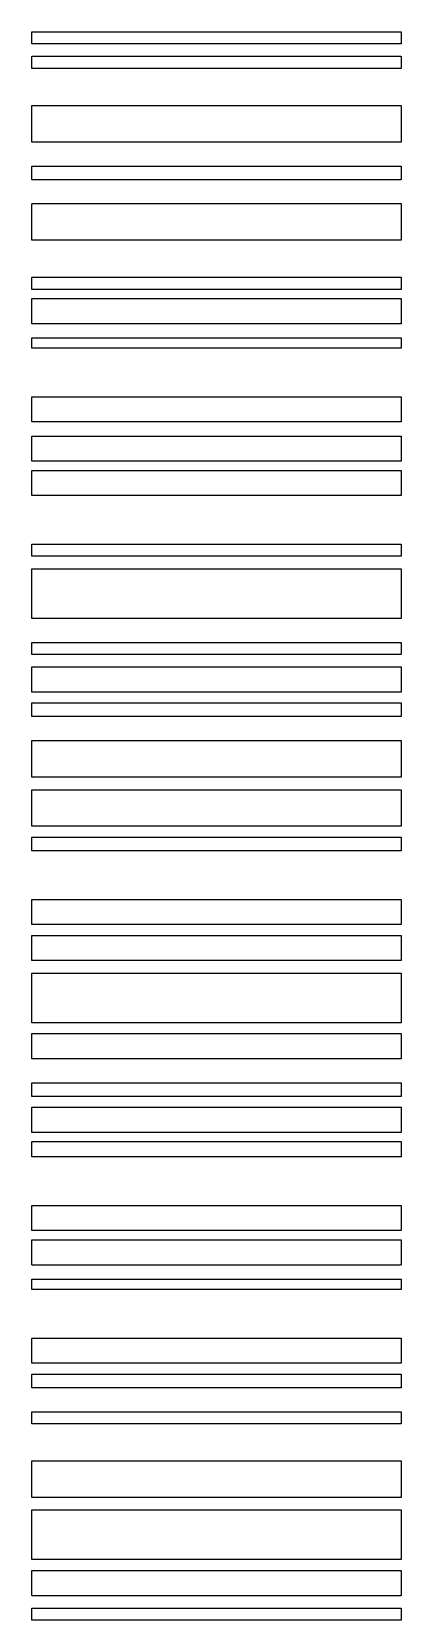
# Model space of a CAD drawing. Extents: x 102.8 to 109.2, y -92.2 to -64.8.
import ezdxf

# ---------------------------------------------------------------- set-up
doc = ezdxf.new("R2010")
doc.units = 0
doc.layers.add('BLACK', color=7, linetype='CONTINUOUS')

msp = doc.modelspace()

# ---------------------------------------------------------------- linework, layer by layer
at = {"layer": 'BLACK', "linetype": 'CONTINUOUS'}
for p, q in [((102.82, -64.8103), (102.821, -64.8098)), ((102.82, -64.8107), (102.82, -64.8103)), ((102.82, -64.8103), (102.82, -64.8103)), ((102.82, -64.8103), (102.82, -64.8103)), ((102.82, -64.8112), (102.82, -64.8107)), ((102.82, -64.8116), (102.82, -64.8112)), ((102.82, -64.8112), (102.82, -64.8112)), ((102.82, -64.8112), (102.82, -64.8112)), ((102.82, -64.8122), (102.82, -64.8116)), ((102.82, -65.0098), (102.82, -64.8122)), ((102.821, -64.809), (102.821, -64.8087)), ((102.821, -64.8087), (102.821, -64.8087)), ((102.821, -64.8087), (102.822, -64.8087)), ((102.821, -64.8094), (102.821, -64.809)), ((102.821, -64.8098), (102.821, -64.8094)), ((102.821, -64.8094), (102.821, -64.8094)), ((102.821, -64.8094), (102.821, -64.8094)), ((102.822, -64.808), (102.823, -64.8078)), ((102.822, -64.8081), (102.822, -64.808)), ((102.822, -64.808), (102.822, -64.808)), ((102.822, -64.8084), (102.822, -64.8081)), ((102.822, -64.8087), (102.822, -64.8084)), ((102.823, -64.8076), (102.824, -64.8075)), ((102.823, -64.8078), (102.823, -64.8076)), ((102.823, -64.8076), (102.823, -64.8076)), ((102.823, -64.8076), (102.823, -64.8076)), ((102.824, -64.8073), (102.825, -64.8072)), ((102.824, -64.8075), (102.824, -64.8073)), ((102.824, -64.8073), (102.824, -64.8073)), ((102.824, -64.8073), (102.824, -64.8073)), ((102.824, -64.8073), (102.824, -64.8073)), ((102.825, -64.8072), (109.175, -64.8072)), ((109.175, -64.8072), (109.176, -64.8073)), ((109.176, -64.8073), (109.176, -64.8073)), ((109.176, -64.8073), (109.176, -64.8073)), ((109.176, -64.8073), (109.176, -64.8073)), ((109.176, -64.8073), (109.177, -64.8075)), ((109.177, -64.8075), (109.177, -64.8076)), ((109.177, -64.8076), (109.177, -64.8076)), ((109.177, -64.8076), (109.177, -64.8076)), ((109.177, -64.8076), (109.177, -64.8079)), ((109.177, -64.8079), (109.178, -64.8081)), ((109.178, -64.8081), (109.178, -64.8081)), ((109.178, -64.8081), (109.178, -64.8081)), ((109.178, -64.8081), (109.178, -64.8084)), ((109.178, -64.8084), (109.179, -64.8087)), ((109.179, -64.8087), (109.179, -64.8087)), ((109.179, -64.8087), (109.179, -64.8087)), ((109.179, -64.8087), (109.179, -64.8091)), ((109.179, -64.8091), (109.179, -64.8095)), ((109.179, -64.8095), (109.179, -64.8095)), ((109.179, -64.8095), (109.179, -64.8095)), ((109.179, -64.8095), (109.179, -64.8099)), ((109.179, -64.8099), (109.18, -64.8103)), ((109.18, -64.8103), (109.18, -64.8103)), ((109.18, -64.8103), (109.18, -64.8103)), ((109.18, -64.8103), (109.18, -64.8108)), ((109.18, -64.8108), (109.18, -64.8113)), ((109.18, -64.8113), (109.18, -64.8113)), ((109.18, -64.8113), (109.18, -64.8113)), ((109.18, -64.8113), (109.18, -64.8117)), ((109.18, -64.8117), (109.18, -64.8122)), ((109.18, -64.8122), (109.18, -65.0098)), ((102.82, -65.0103), (102.82, -65.0098)), ((102.82, -65.0107), (102.82, -65.0103)), ((102.82, -65.0112), (102.82, -65.0107)), ((102.82, -65.0107), (102.82, -65.0107)), ((102.82, -65.0107), (102.82, -65.0107)), ((102.82, -65.0117), (102.82, -65.0112)), ((102.821, -65.0121), (102.82, -65.0117)), ((102.82, -65.0117), (102.82, -65.0117)), ((102.82, -65.0117), (102.82, -65.0117)), ((102.821, -65.0125), (102.821, -65.0121)), ((102.821, -65.0129), (102.821, -65.0125)), ((102.821, -65.0125), (102.821, -65.0125)), ((102.821, -65.0125), (102.821, -65.0125)), ((102.821, -65.0133), (102.821, -65.0129)), ((102.822, -65.0136), (102.821, -65.0133)), ((102.821, -65.0133), (102.821, -65.0133)), ((102.821, -65.0133), (102.821, -65.0133)), ((102.822, -65.0139), (102.822, -65.0136)), ((102.823, -65.0141), (102.822, -65.0139)), ((102.822, -65.0139), (102.822, -65.0139)), ((102.822, -65.0139), (102.822, -65.0139)), ((102.823, -65.0144), (102.823, -65.0141)), ((102.823, -65.0145), (102.823, -65.0144)), ((102.823, -65.0144), (102.823, -65.0144)), ((102.823, -65.0144), (102.823, -65.0144)), ((102.824, -65.0147), (102.823, -65.0145)), ((102.824, -65.0147), (102.824, -65.0147)), ((102.824, -65.0147), (102.824, -65.0147)), ((102.824, -65.0147), (102.824, -65.0147)), ((102.825, -65.0148), (102.824, -65.0147)), ((109.175, -65.0148), (102.825, -65.0148)), ((109.176, -65.0147), (109.175, -65.0148)), ((109.177, -65.0144), (109.176, -65.0145)), ((109.176, -65.0145), (109.176, -65.0147)), ((109.176, -65.0147), (109.176, -65.0147)), ((109.176, -65.0147), (109.176, -65.0147)), ((109.176, -65.0147), (109.176, -65.0147)), ((109.178, -65.014), (109.177, -65.0142)), ((109.177, -65.0142), (109.177, -65.0144)), ((109.177, -65.0144), (109.177, -65.0144)), ((109.177, -65.0144), (109.177, -65.0144)), ((109.179, -65.0133), (109.178, -65.0134)), ((109.178, -65.0134), (109.178, -65.0136)), ((109.178, -65.0136), (109.178, -65.0139)), ((109.178, -65.0139), (109.178, -65.014)), ((109.178, -65.014), (109.178, -65.014)), ((109.18, -65.0117), (109.179, -65.0122)), ((109.179, -65.0122), (109.179, -65.0126)), ((109.179, -65.0126), (109.179, -65.0126)), ((109.179, -65.0126), (109.179, -65.0126)), ((109.179, -65.0126), (109.179, -65.013)), ((109.179, -65.013), (109.179, -65.0133)), ((109.179, -65.0133), (109.179, -65.0133)), ((109.18, -65.0098), (109.18, -65.0104)), ((109.18, -65.0104), (109.18, -65.0108)), ((109.18, -65.0108), (109.18, -65.0108)), ((109.18, -65.0108), (109.18, -65.0108)), ((109.18, -65.0108), (109.18, -65.0113)), ((109.18, -65.0113), (109.18, -65.0117)), ((109.18, -65.0117), (109.18, -65.0117)), ((109.18, -65.0117), (109.18, -65.0117)), ((102.82, -65.2336), (102.821, -65.2331)), ((102.82, -65.234), (102.82, -65.2336)), ((102.82, -65.2336), (102.82, -65.2336)), ((102.82, -65.2336), (102.82, -65.2336)), ((102.82, -65.2345), (102.82, -65.234)), ((102.82, -65.2346), (102.82, -65.2345)), ((102.82, -65.2345), (102.82, -65.2345)), ((102.82, -65.235), (102.82, -65.2346)), ((102.82, -65.2355), (102.82, -65.235)), ((102.82, -65.4331), (102.82, -65.2355)), ((102.82, -65.4336), (102.82, -65.4331)), ((102.82, -65.434), (102.82, -65.4336)), ((102.82, -65.4341), (102.82, -65.434)), ((102.82, -65.4346), (102.82, -65.4341)), ((102.82, -65.4341), (102.82, -65.4341)), ((102.82, -65.435), (102.82, -65.4346)), ((102.821, -65.4354), (102.82, -65.435)), ((102.82, -65.435), (102.82, -65.435)), ((102.82, -65.435), (102.82, -65.435)), ((102.821, -65.2324), (102.821, -65.232)), ((102.821, -65.232), (102.821, -65.232)), ((102.821, -65.232), (102.822, -65.232)), ((102.821, -65.2327), (102.821, -65.2324)), ((102.821, -65.2328), (102.821, -65.2327)), ((102.821, -65.2327), (102.821, -65.2327)), ((102.821, -65.2331), (102.821, -65.2328)), ((102.821, -65.4358), (102.821, -65.4354)), ((102.821, -65.4359), (102.821, -65.4358)), ((102.821, -65.4363), (102.821, -65.4359)), ((102.821, -65.4359), (102.821, -65.4359)), ((102.821, -65.4366), (102.821, -65.4363)), ((102.822, -65.4369), (102.821, -65.4366)), ((102.821, -65.4366), (102.821, -65.4366)), ((102.821, -65.4366), (102.821, -65.4366)), ((102.822, -65.2314), (102.823, -65.2312)), ((102.822, -65.2317), (102.822, -65.2314)), ((102.822, -65.2314), (102.822, -65.2314)), ((102.822, -65.2314), (102.822, -65.2314)), ((102.822, -65.232), (102.822, -65.2317)), ((102.822, -65.4372), (102.822, -65.4369)), ((102.822, -65.4373), (102.822, -65.4372)), ((102.822, -65.4372), (102.822, -65.4372)), ((102.823, -65.4374), (102.822, -65.4373)), ((102.823, -65.2309), (102.824, -65.2308)), ((102.823, -65.2312), (102.823, -65.2309)), ((102.823, -65.2309), (102.823, -65.2309)), ((102.823, -65.2309), (102.823, -65.2309)), ((102.823, -65.4377), (102.823, -65.4374)), ((102.823, -65.4378), (102.823, -65.4377)), ((102.823, -65.4377), (102.823, -65.4377)), ((102.823, -65.4377), (102.823, -65.4377)), ((102.824, -65.438), (102.823, -65.4378)), ((102.824, -65.2307), (102.824, -65.2306)), ((102.824, -65.2306), (102.824, -65.2306)), ((102.824, -65.2306), (102.824, -65.2306)), ((102.824, -65.2306), (102.825, -65.2306)), ((102.824, -65.2308), (102.824, -65.2307)), ((102.824, -65.4381), (102.824, -65.438)), ((102.824, -65.438), (102.824, -65.438)), ((102.824, -65.438), (102.824, -65.438)), ((102.825, -65.4381), (102.824, -65.4381)), ((102.825, -65.2306), (109.175, -65.2306)), ((109.175, -65.4381), (102.825, -65.4381)), ((109.175, -65.2306), (109.176, -65.2306)), ((109.176, -65.4381), (109.175, -65.4381)), ((109.176, -65.2306), (109.176, -65.2307)), ((109.176, -65.2307), (109.176, -65.2307)), ((109.176, -65.2307), (109.176, -65.2307)), ((109.176, -65.2307), (109.177, -65.2308)), ((109.177, -65.4377), (109.176, -65.4379)), ((109.176, -65.4379), (109.176, -65.438)), ((109.176, -65.438), (109.176, -65.438)), ((109.176, -65.438), (109.176, -65.438)), ((109.176, -65.438), (109.176, -65.4381)), ((109.177, -65.2308), (109.177, -65.2309)), ((109.177, -65.2309), (109.177, -65.231)), ((109.177, -65.231), (109.177, -65.231)), ((109.177, -65.231), (109.177, -65.2312)), ((109.177, -65.2312), (109.178, -65.2314)), ((109.178, -65.4373), (109.177, -65.4375)), ((109.177, -65.4375), (109.177, -65.4377)), ((109.177, -65.4377), (109.177, -65.4377)), ((109.177, -65.4377), (109.177, -65.4377)), ((109.178, -65.2314), (109.178, -65.2314)), ((109.178, -65.2314), (109.178, -65.2314)), ((109.178, -65.2314), (109.178, -65.2317)), ((109.178, -65.2317), (109.179, -65.232)), ((109.179, -65.4367), (109.178, -65.4367)), ((109.178, -65.4367), (109.178, -65.4369)), ((109.178, -65.4369), (109.178, -65.4373)), ((109.178, -65.4373), (109.178, -65.4373)), ((109.178, -65.4373), (109.178, -65.4373)), ((109.179, -65.232), (109.179, -65.232)), ((109.179, -65.232), (109.179, -65.2321)), ((109.179, -65.2321), (109.179, -65.2324)), ((109.179, -65.2324), (109.179, -65.2328)), ((109.179, -65.2328), (109.179, -65.2328)), ((109.179, -65.2328), (109.179, -65.2328)), ((109.179, -65.2328), (109.179, -65.2332)), ((109.179, -65.2332), (109.18, -65.2337)), ((109.18, -65.4351), (109.179, -65.4356)), ((109.179, -65.4356), (109.179, -65.4359)), ((109.179, -65.4359), (109.179, -65.4359)), ((109.179, -65.4359), (109.179, -65.4359)), ((109.179, -65.4359), (109.179, -65.4363)), ((109.179, -65.4363), (109.179, -65.4367)), ((109.179, -65.4367), (109.179, -65.4367)), ((109.18, -65.2337), (109.18, -65.2337)), ((109.18, -65.2337), (109.18, -65.2337)), ((109.18, -65.2337), (109.18, -65.2341)), ((109.18, -65.2341), (109.18, -65.2346)), ((109.18, -65.2346), (109.18, -65.2346)), ((109.18, -65.2346), (109.18, -65.2346)), ((109.18, -65.2346), (109.18, -65.235)), ((109.18, -65.235), (109.18, -65.2356)), ((109.18, -65.2356), (109.18, -65.4332)), ((109.18, -65.4332), (109.18, -65.4337)), ((109.18, -65.4337), (109.18, -65.4341)), ((109.18, -65.4341), (109.18, -65.4341)), ((109.18, -65.4341), (109.18, -65.4342)), ((109.18, -65.4342), (109.18, -65.4347)), ((109.18, -65.4347), (109.18, -65.435)), ((109.18, -65.435), (109.18, -65.4351)), ((109.18, -65.4351), (109.18, -65.4351)), ((102.82, -66.0803), (102.821, -66.0798)), ((102.82, -66.0807), (102.82, -66.0803)), ((102.82, -66.0803), (102.82, -66.0803)), ((102.82, -66.0803), (102.82, -66.0803)), ((102.82, -66.0812), (102.82, -66.0807)), ((102.82, -66.0816), (102.82, -66.0812)), ((102.82, -66.0812), (102.82, -66.0812)), ((102.82, -66.0812), (102.82, -66.0812)), ((102.82, -66.0822), (102.82, -66.0816)), ((102.82, -66.7031), (102.82, -66.0822)), ((102.821, -66.079), (102.821, -66.0787)), ((102.821, -66.0787), (102.821, -66.0787)), ((102.821, -66.0787), (102.822, -66.0787)), ((102.821, -66.0794), (102.821, -66.079)), ((102.821, -66.0798), (102.821, -66.0794)), ((102.821, -66.0794), (102.821, -66.0794)), ((102.821, -66.0794), (102.821, -66.0794)), ((102.822, -66.078), (102.823, -66.0778)), ((102.822, -66.0781), (102.822, -66.078)), ((102.822, -66.078), (102.822, -66.078)), ((102.822, -66.0784), (102.822, -66.0781)), ((102.822, -66.0787), (102.822, -66.0784)), ((102.823, -66.0776), (102.824, -66.0775)), ((102.823, -66.0778), (102.823, -66.0776)), ((102.823, -66.0776), (102.823, -66.0776)), ((102.823, -66.0776), (102.823, -66.0776)), ((102.824, -66.0773), (102.825, -66.0772)), ((102.824, -66.0775), (102.824, -66.0773)), ((102.824, -66.0773), (102.824, -66.0773)), ((102.824, -66.0773), (102.824, -66.0773)), ((102.824, -66.0773), (102.824, -66.0773)), ((102.825, -66.0772), (109.175, -66.0772)), ((109.175, -66.0772), (109.176, -66.0773)), ((109.176, -66.0773), (109.176, -66.0773)), ((109.176, -66.0773), (109.176, -66.0773)), ((109.176, -66.0773), (109.176, -66.0773)), ((109.176, -66.0773), (109.177, -66.0775)), ((109.177, -66.0775), (109.177, -66.0776)), ((109.177, -66.0776), (109.177, -66.0776)), ((109.177, -66.0776), (109.177, -66.0776)), ((109.177, -66.0776), (109.177, -66.0779)), ((109.177, -66.0779), (109.178, -66.0781)), ((109.178, -66.0781), (109.178, -66.0781)), ((109.178, -66.0781), (109.178, -66.0781)), ((109.178, -66.0781), (109.178, -66.0784)), ((109.178, -66.0784), (109.179, -66.0787)), ((109.179, -66.0787), (109.179, -66.0787)), ((109.179, -66.0787), (109.179, -66.0787)), ((109.179, -66.0787), (109.179, -66.0791)), ((109.179, -66.0791), (109.179, -66.0795)), ((109.179, -66.0795), (109.179, -66.0795)), ((109.179, -66.0795), (109.179, -66.0795)), ((109.179, -66.0795), (109.179, -66.0799)), ((109.179, -66.0799), (109.18, -66.0803)), ((109.18, -66.0803), (109.18, -66.0803)), ((109.18, -66.0803), (109.18, -66.0803)), ((109.18, -66.0803), (109.18, -66.0808)), ((109.18, -66.0808), (109.18, -66.0813)), ((109.18, -66.0813), (109.18, -66.0813)), ((109.18, -66.0813), (109.18, -66.0813)), ((109.18, -66.0813), (109.18, -66.0817)), ((109.18, -66.0817), (109.18, -66.0822)), ((109.18, -66.0822), (109.18, -66.7032)), ((102.82, -66.7036), (102.82, -66.7031)), ((102.82, -66.704), (102.82, -66.7036)), ((102.82, -66.7041), (102.82, -66.704)), ((102.82, -66.7046), (102.82, -66.7041)), ((102.82, -66.7041), (102.82, -66.7041)), ((102.82, -66.705), (102.82, -66.7046)), ((102.821, -66.7054), (102.82, -66.705)), ((102.82, -66.705), (102.82, -66.705)), ((102.82, -66.705), (102.82, -66.705)), ((102.821, -66.7058), (102.821, -66.7054)), ((102.821, -66.7059), (102.821, -66.7058)), ((102.821, -66.7063), (102.821, -66.7059)), ((102.821, -66.7059), (102.821, -66.7059)), ((102.821, -66.7066), (102.821, -66.7063)), ((102.822, -66.7069), (102.821, -66.7066)), ((102.821, -66.7066), (102.821, -66.7066)), ((102.821, -66.7066), (102.821, -66.7066)), ((102.822, -66.7072), (102.822, -66.7069)), ((102.822, -66.7073), (102.822, -66.7072)), ((102.822, -66.7072), (102.822, -66.7072)), ((102.823, -66.7074), (102.822, -66.7073)), ((102.823, -66.7077), (102.823, -66.7074)), ((102.823, -66.7078), (102.823, -66.7077)), ((102.823, -66.7077), (102.823, -66.7077)), ((102.823, -66.7077), (102.823, -66.7077)), ((102.824, -66.708), (102.823, -66.7078)), ((102.824, -66.7081), (102.824, -66.708)), ((102.824, -66.708), (102.824, -66.708)), ((102.824, -66.708), (102.824, -66.708)), ((102.825, -66.7081), (102.824, -66.7081)), ((109.175, -66.7081), (102.825, -66.7081)), ((109.176, -66.7081), (109.175, -66.7081)), ((109.177, -66.7077), (109.176, -66.7079)), ((109.176, -66.7079), (109.176, -66.708)), ((109.176, -66.708), (109.176, -66.708)), ((109.176, -66.708), (109.176, -66.708)), ((109.176, -66.708), (109.176, -66.7081)), ((109.178, -66.7073), (109.177, -66.7075)), ((109.177, -66.7075), (109.177, -66.7077)), ((109.177, -66.7077), (109.177, -66.7077)), ((109.177, -66.7077), (109.177, -66.7077)), ((109.179, -66.7067), (109.178, -66.7067)), ((109.178, -66.7067), (109.178, -66.7069)), ((109.178, -66.7069), (109.178, -66.7073)), ((109.178, -66.7073), (109.178, -66.7073)), ((109.178, -66.7073), (109.178, -66.7073)), ((109.18, -66.7051), (109.179, -66.7056)), ((109.179, -66.7056), (109.179, -66.7059)), ((109.179, -66.7059), (109.179, -66.7059)), ((109.179, -66.7059), (109.179, -66.7059)), ((109.179, -66.7059), (109.179, -66.7063)), ((109.179, -66.7063), (109.179, -66.7067)), ((109.179, -66.7067), (109.179, -66.7067)), ((109.18, -66.7032), (109.18, -66.7037)), ((109.18, -66.7037), (109.18, -66.7041)), ((109.18, -66.7041), (109.18, -66.7041)), ((109.18, -66.7041), (109.18, -66.7042)), ((109.18, -66.7042), (109.18, -66.7047)), ((109.18, -66.7047), (109.18, -66.705)), ((109.18, -66.705), (109.18, -66.7051)), ((109.18, -66.7051), (109.18, -66.7051)), ((102.82, -67.1245), (102.821, -67.124)), ((102.82, -67.1249), (102.82, -67.1245)), ((102.82, -67.1245), (102.82, -67.1245)), ((102.82, -67.1245), (102.82, -67.1245)), ((102.82, -67.1254), (102.82, -67.1249)), ((102.82, -67.1259), (102.82, -67.1254)), ((102.82, -67.1254), (102.82, -67.1254)), ((102.82, -67.1254), (102.82, -67.1254)), ((102.82, -67.1264), (102.82, -67.1259)), ((102.82, -67.3522), (102.82, -67.1264)), ((102.82, -67.3527), (102.82, -67.3522)), ((102.82, -67.3532), (102.82, -67.3527)), ((102.82, -67.3537), (102.82, -67.3532)), ((102.82, -67.3532), (102.82, -67.3532)), ((102.82, -67.3532), (102.82, -67.3532)), ((102.82, -67.3541), (102.82, -67.3537)), ((102.821, -67.3546), (102.82, -67.3541)), ((102.82, -67.3541), (102.82, -67.3541)), ((102.82, -67.3541), (102.82, -67.3541)), ((102.821, -67.1233), (102.821, -67.1229)), ((102.821, -67.1229), (102.821, -67.1229)), ((102.821, -67.1229), (102.822, -67.1229)), ((102.821, -67.1236), (102.821, -67.1233)), ((102.821, -67.124), (102.821, -67.1236)), ((102.821, -67.1236), (102.821, -67.1236)), ((102.821, -67.1236), (102.821, -67.1236)), ((102.821, -67.355), (102.821, -67.3546)), ((102.821, -67.3554), (102.821, -67.355)), ((102.821, -67.355), (102.821, -67.355)), ((102.821, -67.355), (102.821, -67.355)), ((102.821, -67.3557), (102.821, -67.3554)), ((102.822, -67.356), (102.821, -67.3557)), ((102.821, -67.3557), (102.821, -67.3557)), ((102.821, -67.3557), (102.821, -67.3557)), ((102.822, -67.1223), (102.823, -67.122)), ((102.822, -67.1226), (102.822, -67.1223)), ((102.822, -67.1223), (102.822, -67.1223)), ((102.822, -67.1223), (102.822, -67.1223)), ((102.822, -67.1229), (102.822, -67.1226)), ((102.822, -67.3563), (102.822, -67.356)), ((102.822, -67.3564), (102.822, -67.3563)), ((102.823, -67.3566), (102.822, -67.3564)), ((102.822, -67.3564), (102.822, -67.3564)), ((102.823, -67.1218), (102.824, -67.1217)), ((102.823, -67.122), (102.823, -67.1218)), ((102.823, -67.1218), (102.823, -67.1218)), ((102.823, -67.1218), (102.823, -67.1218)), ((102.823, -67.3568), (102.823, -67.3566)), ((102.823, -67.3569), (102.823, -67.3568)), ((102.823, -67.3568), (102.823, -67.3568)), ((102.823, -67.3568), (102.823, -67.3568)), ((102.824, -67.3571), (102.823, -67.3569)), ((102.824, -67.1215), (102.825, -67.1214)), ((102.824, -67.1217), (102.824, -67.1215)), ((102.824, -67.1215), (102.824, -67.1215)), ((102.824, -67.1215), (102.824, -67.1215)), ((102.824, -67.1215), (102.824, -67.1215)), ((102.824, -67.3572), (102.824, -67.3571)), ((102.824, -67.3571), (102.824, -67.3571)), ((102.824, -67.3571), (102.824, -67.3571)), ((102.825, -67.3572), (102.824, -67.3572)), ((102.825, -67.1214), (109.175, -67.1214)), ((109.175, -67.3572), (102.825, -67.3572)), ((109.175, -67.1214), (109.176, -67.1215)), ((109.176, -67.3572), (109.175, -67.3572)), ((109.176, -67.1215), (109.176, -67.1215)), ((109.176, -67.1215), (109.176, -67.1216)), ((109.176, -67.1216), (109.176, -67.1216)), ((109.176, -67.1216), (109.177, -67.1217)), ((109.177, -67.3569), (109.176, -67.357)), ((109.176, -67.357), (109.176, -67.3571)), ((109.176, -67.3571), (109.176, -67.3571)), ((109.176, -67.3571), (109.176, -67.3571)), ((109.176, -67.3571), (109.176, -67.3572)), ((109.177, -67.1217), (109.177, -67.1218)), ((109.177, -67.1218), (109.177, -67.1218)), ((109.177, -67.1218), (109.177, -67.1218)), ((109.177, -67.1218), (109.177, -67.1221)), ((109.177, -67.1221), (109.178, -67.1223)), ((109.178, -67.3564), (109.177, -67.3566)), ((109.177, -67.3566), (109.177, -67.3568)), ((109.177, -67.3568), (109.177, -67.3569)), ((109.177, -67.3569), (109.177, -67.3569)), ((109.178, -67.1223), (109.178, -67.1223)), ((109.178, -67.1223), (109.178, -67.1223)), ((109.178, -67.1223), (109.178, -67.1226)), ((109.178, -67.1226), (109.179, -67.1229)), ((109.179, -67.3558), (109.178, -67.3558)), ((109.178, -67.3558), (109.178, -67.3561)), ((109.178, -67.3561), (109.178, -67.3564)), ((109.178, -67.3564), (109.178, -67.3564)), ((109.178, -67.3564), (109.178, -67.3564)), ((109.179, -67.1229), (109.179, -67.1229)), ((109.179, -67.1229), (109.179, -67.1229)), ((109.179, -67.1229), (109.179, -67.1233)), ((109.179, -67.1233), (109.179, -67.1237)), ((109.179, -67.1237), (109.179, -67.1237)), ((109.179, -67.1237), (109.179, -67.1237)), ((109.179, -67.1237), (109.179, -67.1241)), ((109.179, -67.1241), (109.18, -67.1245)), ((109.18, -67.3542), (109.179, -67.3547)), ((109.179, -67.3547), (109.179, -67.355)), ((109.179, -67.355), (109.179, -67.355)), ((109.179, -67.355), (109.179, -67.355)), ((109.179, -67.355), (109.179, -67.3554)), ((109.179, -67.3554), (109.179, -67.3558)), ((109.179, -67.3558), (109.179, -67.3558)), ((109.18, -67.1245), (109.18, -67.1246)), ((109.18, -67.1246), (109.18, -67.1246)), ((109.18, -67.1246), (109.18, -67.125)), ((109.18, -67.125), (109.18, -67.1255)), ((109.18, -67.1255), (109.18, -67.1255)), ((109.18, -67.1255), (109.18, -67.1255)), ((109.18, -67.1255), (109.18, -67.1259)), ((109.18, -67.1259), (109.18, -67.1264)), ((109.18, -67.1264), (109.18, -67.3523)), ((109.18, -67.3523), (109.18, -67.3528)), ((109.18, -67.3528), (109.18, -67.3532)), ((109.18, -67.3532), (109.18, -67.3532)), ((109.18, -67.3532), (109.18, -67.3533)), ((109.18, -67.3533), (109.18, -67.3538)), ((109.18, -67.3538), (109.18, -67.3542)), ((109.18, -67.3542), (109.18, -67.3542)), ((109.18, -67.3542), (109.18, -67.3542)), ((102.82, -67.7736), (102.821, -67.7731)), ((102.82, -67.774), (102.82, -67.7736)), ((102.82, -67.7736), (102.82, -67.7736)), ((102.82, -67.7736), (102.82, -67.7736)), ((102.82, -67.7745), (102.82, -67.774)), ((102.82, -67.7746), (102.82, -67.7745)), ((102.82, -67.7745), (102.82, -67.7745)), ((102.82, -67.775), (102.82, -67.7746)), ((102.82, -67.7755), (102.82, -67.775)), ((102.82, -68.3964), (102.82, -67.7755)), ((102.821, -67.7724), (102.821, -67.772)), ((102.821, -67.772), (102.821, -67.772)), ((102.821, -67.772), (102.822, -67.772)), ((102.821, -67.7727), (102.821, -67.7724)), ((102.821, -67.7728), (102.821, -67.7727)), ((102.821, -67.7727), (102.821, -67.7727)), ((102.821, -67.7731), (102.821, -67.7728)), ((102.822, -67.7714), (102.823, -67.7712)), ((102.822, -67.7717), (102.822, -67.7714)), ((102.822, -67.7714), (102.822, -67.7714)), ((102.822, -67.7714), (102.822, -67.7714)), ((102.822, -67.772), (102.822, -67.7717)), ((102.823, -67.7709), (102.824, -67.7708)), ((102.823, -67.7712), (102.823, -67.7709)), ((102.823, -67.7709), (102.823, -67.7709)), ((102.823, -67.7709), (102.823, -67.7709)), ((102.824, -67.7707), (102.824, -67.7706)), ((102.824, -67.7706), (102.824, -67.7706)), ((102.824, -67.7706), (102.824, -67.7706)), ((102.824, -67.7706), (102.825, -67.7706)), ((102.824, -67.7708), (102.824, -67.7707)), ((102.825, -67.7706), (109.175, -67.7706)), ((109.175, -67.7706), (109.176, -67.7706)), ((109.176, -67.7706), (109.176, -67.7707)), ((109.176, -67.7707), (109.176, -67.7707)), ((109.176, -67.7707), (109.176, -67.7707)), ((109.176, -67.7707), (109.177, -67.7708)), ((109.177, -67.7708), (109.177, -67.7709)), ((109.177, -67.7709), (109.177, -67.771)), ((109.177, -67.771), (109.177, -67.771)), ((109.177, -67.771), (109.177, -67.7712)), ((109.177, -67.7712), (109.178, -67.7714)), ((109.178, -67.7714), (109.178, -67.7714)), ((109.178, -67.7714), (109.178, -67.7714)), ((109.178, -67.7714), (109.178, -67.7717)), ((109.178, -67.7717), (109.179, -67.772)), ((109.179, -67.772), (109.179, -67.772)), ((109.179, -67.772), (109.179, -67.7721)), ((109.179, -67.7721), (109.179, -67.7724)), ((109.179, -67.7724), (109.179, -67.7728)), ((109.179, -67.7728), (109.179, -67.7728)), ((109.179, -67.7728), (109.179, -67.7728)), ((109.179, -67.7728), (109.179, -67.7732)), ((109.179, -67.7732), (109.18, -67.7737)), ((109.18, -67.7737), (109.18, -67.7737)), ((109.18, -67.7737), (109.18, -67.7737)), ((109.18, -67.7737), (109.18, -67.7741)), ((109.18, -67.7741), (109.18, -67.7746)), ((109.18, -67.7746), (109.18, -67.7746)), ((109.18, -67.7746), (109.18, -67.7746)), ((109.18, -67.7746), (109.18, -67.775)), ((109.18, -67.775), (109.18, -67.7756)), ((109.18, -67.7756), (109.18, -68.3965)), ((102.82, -68.397), (102.82, -68.3964)), ((102.82, -68.3974), (102.82, -68.397)), ((102.82, -68.3979), (102.82, -68.3974)), ((102.82, -68.3974), (102.82, -68.3974)), ((102.82, -68.3974), (102.82, -68.3974)), ((102.82, -68.3983), (102.82, -68.3979)), ((102.821, -68.3988), (102.82, -68.3983)), ((102.82, -68.3983), (102.82, -68.3983)), ((102.82, -68.3983), (102.82, -68.3983)), ((102.821, -68.3992), (102.821, -68.3988)), ((102.821, -68.3996), (102.821, -68.3992)), ((102.821, -68.3992), (102.821, -68.3992)), ((102.821, -68.3992), (102.821, -68.3992)), ((102.821, -68.3999), (102.821, -68.3996)), ((102.821, -68.4), (102.821, -68.3999)), ((102.822, -68.4003), (102.821, -68.4)), ((102.821, -68.4), (102.821, -68.4)), ((102.822, -68.4006), (102.822, -68.4003)), ((102.823, -68.4008), (102.822, -68.4006)), ((102.822, -68.4006), (102.822, -68.4006)), ((102.822, -68.4006), (102.822, -68.4006)), ((102.823, -68.401), (102.823, -68.4008)), ((102.823, -68.4011), (102.823, -68.401)), ((102.823, -68.401), (102.823, -68.401)), ((102.823, -68.4012), (102.823, -68.4011)), ((102.824, -68.4013), (102.823, -68.4012)), ((102.824, -68.4014), (102.824, -68.4013)), ((102.824, -68.4013), (102.824, -68.4013)), ((102.824, -68.4013), (102.824, -68.4013)), ((102.825, -68.4014), (102.824, -68.4014)), ((109.175, -68.4014), (102.825, -68.4014)), ((109.176, -68.4014), (109.175, -68.4014)), ((109.177, -68.4011), (109.176, -68.4012)), ((109.176, -68.4012), (109.176, -68.4013)), ((109.176, -68.4013), (109.176, -68.4014)), ((109.176, -68.4014), (109.176, -68.4014)), ((109.176, -68.4014), (109.176, -68.4014)), ((109.178, -68.4006), (109.177, -68.4008)), ((109.177, -68.4008), (109.177, -68.4011)), ((109.177, -68.4011), (109.177, -68.4011)), ((109.177, -68.4011), (109.177, -68.4011)), ((109.179, -68.4), (109.178, -68.4)), ((109.178, -68.4), (109.178, -68.4003)), ((109.178, -68.4003), (109.178, -68.4006)), ((109.178, -68.4006), (109.178, -68.4006)), ((109.178, -68.4006), (109.178, -68.4006)), ((109.18, -68.3984), (109.179, -68.3989)), ((109.179, -68.3989), (109.179, -68.3992)), ((109.179, -68.3992), (109.179, -68.3993)), ((109.179, -68.3993), (109.179, -68.3993)), ((109.179, -68.3993), (109.179, -68.3996)), ((109.179, -68.3996), (109.179, -68.4)), ((109.179, -68.4), (109.179, -68.4)), ((109.18, -68.3965), (109.18, -68.397)), ((109.18, -68.397), (109.18, -68.3974)), ((109.18, -68.3974), (109.18, -68.3975)), ((109.18, -68.3975), (109.18, -68.3975)), ((109.18, -68.3975), (109.18, -68.398)), ((109.18, -68.398), (109.18, -68.3984)), ((109.18, -68.3984), (109.18, -68.3984)), ((109.18, -68.3984), (109.18, -68.3984)), ((102.82, -69.0436), (102.821, -69.0431)), ((102.82, -69.044), (102.82, -69.0436)), ((102.82, -69.0436), (102.82, -69.0436)), ((102.82, -69.0436), (102.82, -69.0436)), ((102.82, -69.0445), (102.82, -69.044)), ((102.82, -69.0446), (102.82, -69.0445)), ((102.82, -69.0445), (102.82, -69.0445)), ((102.82, -69.045), (102.82, -69.0446)), ((102.82, -69.0455), (102.82, -69.045)), ((102.82, -69.2431), (102.82, -69.0455)), ((102.82, -69.2436), (102.82, -69.2431)), ((102.82, -69.244), (102.82, -69.2436)), ((102.82, -69.2441), (102.82, -69.244)), ((102.82, -69.2446), (102.82, -69.2441)), ((102.82, -69.2441), (102.82, -69.2441)), ((102.82, -69.245), (102.82, -69.2446)), ((102.821, -69.2454), (102.82, -69.245)), ((102.82, -69.245), (102.82, -69.245)), ((102.82, -69.245), (102.82, -69.245)), ((102.821, -69.0424), (102.821, -69.042)), ((102.821, -69.042), (102.821, -69.042)), ((102.821, -69.042), (102.822, -69.042)), ((102.821, -69.0427), (102.821, -69.0424)), ((102.821, -69.0428), (102.821, -69.0427)), ((102.821, -69.0427), (102.821, -69.0427)), ((102.821, -69.0431), (102.821, -69.0428)), ((102.821, -69.2458), (102.821, -69.2454)), ((102.821, -69.2459), (102.821, -69.2458)), ((102.821, -69.2463), (102.821, -69.2459)), ((102.821, -69.2459), (102.821, -69.2459)), ((102.821, -69.2466), (102.821, -69.2463)), ((102.822, -69.2469), (102.821, -69.2466)), ((102.821, -69.2466), (102.821, -69.2466)), ((102.821, -69.2466), (102.821, -69.2466)), ((102.822, -69.0414), (102.823, -69.0412)), ((102.822, -69.0417), (102.822, -69.0414)), ((102.822, -69.0414), (102.822, -69.0414)), ((102.822, -69.0414), (102.822, -69.0414)), ((102.822, -69.042), (102.822, -69.0417)), ((102.822, -69.2472), (102.822, -69.2469)), ((102.822, -69.2473), (102.822, -69.2472)), ((102.822, -69.2472), (102.822, -69.2472)), ((102.823, -69.2474), (102.822, -69.2473)), ((102.823, -69.0409), (102.824, -69.0408)), ((102.823, -69.0412), (102.823, -69.0409)), ((102.823, -69.0409), (102.823, -69.0409)), ((102.823, -69.0409), (102.823, -69.0409)), ((102.823, -69.2477), (102.823, -69.2474)), ((102.823, -69.2478), (102.823, -69.2477)), ((102.823, -69.2477), (102.823, -69.2477)), ((102.823, -69.2477), (102.823, -69.2477)), ((102.824, -69.248), (102.823, -69.2478)), ((102.824, -69.0407), (102.824, -69.0406)), ((102.824, -69.0406), (102.824, -69.0406)), ((102.824, -69.0406), (102.824, -69.0406)), ((102.824, -69.0406), (102.825, -69.0406)), ((102.824, -69.0408), (102.824, -69.0407)), ((102.824, -69.2481), (102.824, -69.248)), ((102.824, -69.248), (102.824, -69.248)), ((102.824, -69.248), (102.824, -69.248)), ((102.825, -69.2481), (102.824, -69.2481)), ((102.825, -69.0406), (109.175, -69.0406)), ((109.175, -69.2481), (102.825, -69.2481)), ((109.175, -69.0406), (109.176, -69.0406)), ((109.176, -69.2481), (109.175, -69.2481)), ((109.176, -69.0406), (109.176, -69.0407)), ((109.176, -69.0407), (109.176, -69.0407)), ((109.176, -69.0407), (109.176, -69.0407)), ((109.176, -69.0407), (109.177, -69.0408)), ((109.177, -69.2477), (109.176, -69.2479)), ((109.176, -69.2479), (109.176, -69.248)), ((109.176, -69.248), (109.176, -69.248)), ((109.176, -69.248), (109.176, -69.248)), ((109.176, -69.248), (109.176, -69.2481)), ((109.177, -69.0408), (109.177, -69.0409)), ((109.177, -69.0409), (109.177, -69.041)), ((109.177, -69.041), (109.177, -69.041)), ((109.177, -69.041), (109.177, -69.0412)), ((109.177, -69.0412), (109.178, -69.0414)), ((109.178, -69.2473), (109.177, -69.2475)), ((109.177, -69.2475), (109.177, -69.2477)), ((109.177, -69.2477), (109.177, -69.2477)), ((109.177, -69.2477), (109.177, -69.2477)), ((109.178, -69.0414), (109.178, -69.0414)), ((109.178, -69.0414), (109.178, -69.0414)), ((109.178, -69.0414), (109.178, -69.0417)), ((109.178, -69.0417), (109.179, -69.042)), ((109.179, -69.2467), (109.178, -69.2467)), ((109.178, -69.2467), (109.178, -69.2469)), ((109.178, -69.2469), (109.178, -69.2473)), ((109.178, -69.2473), (109.178, -69.2473)), ((109.178, -69.2473), (109.178, -69.2473)), ((109.179, -69.042), (109.179, -69.042)), ((109.179, -69.042), (109.179, -69.0421)), ((109.179, -69.0421), (109.179, -69.0424)), ((109.179, -69.0424), (109.179, -69.0428)), ((109.179, -69.0428), (109.179, -69.0428)), ((109.179, -69.0428), (109.179, -69.0428)), ((109.179, -69.0428), (109.179, -69.0432)), ((109.179, -69.0432), (109.18, -69.0437)), ((109.18, -69.2451), (109.179, -69.2456)), ((109.179, -69.2456), (109.179, -69.2459)), ((109.179, -69.2459), (109.179, -69.2459)), ((109.179, -69.2459), (109.179, -69.2459)), ((109.179, -69.2459), (109.179, -69.2463)), ((109.179, -69.2463), (109.179, -69.2467)), ((109.179, -69.2467), (109.179, -69.2467)), ((109.18, -69.0437), (109.18, -69.0437)), ((109.18, -69.0437), (109.18, -69.0437)), ((109.18, -69.0437), (109.18, -69.0441)), ((109.18, -69.0441), (109.18, -69.0446)), ((109.18, -69.0446), (109.18, -69.0446)), ((109.18, -69.0446), (109.18, -69.0446)), ((109.18, -69.0446), (109.18, -69.045)), ((109.18, -69.045), (109.18, -69.0456)), ((109.18, -69.0456), (109.18, -69.2432)), ((109.18, -69.2432), (109.18, -69.2437)), ((109.18, -69.2437), (109.18, -69.2441)), ((109.18, -69.2441), (109.18, -69.2441)), ((109.18, -69.2441), (109.18, -69.2442)), ((109.18, -69.2442), (109.18, -69.2447)), ((109.18, -69.2447), (109.18, -69.245)), ((109.18, -69.245), (109.18, -69.2451)), ((109.18, -69.2451), (109.18, -69.2451)), ((102.82, -69.4105), (102.821, -69.41)), ((102.82, -69.4109), (102.82, -69.4105)), ((102.82, -69.4105), (102.82, -69.4105)), ((102.82, -69.4105), (102.82, -69.4105)), ((102.82, -69.4114), (102.82, -69.4109)), ((102.82, -69.4119), (102.82, -69.4114)), ((102.82, -69.4114), (102.82, -69.4114)), ((102.82, -69.4114), (102.82, -69.4114)), ((102.82, -69.4124), (102.82, -69.4119)), ((102.82, -69.8358), (102.82, -69.4124)), ((102.821, -69.4093), (102.821, -69.4089)), ((102.821, -69.4089), (102.821, -69.4089)), ((102.821, -69.4089), (102.822, -69.4089)), ((102.821, -69.4096), (102.821, -69.4093)), ((102.821, -69.41), (102.821, -69.4096)), ((102.821, -69.4096), (102.821, -69.4096)), ((102.821, -69.4096), (102.821, -69.4096)), ((102.822, -69.4083), (102.823, -69.408)), ((102.822, -69.4086), (102.822, -69.4083)), ((102.822, -69.4083), (102.822, -69.4083)), ((102.822, -69.4083), (102.822, -69.4083)), ((102.822, -69.4089), (102.822, -69.4086)), ((102.823, -69.4078), (102.824, -69.4077)), ((102.823, -69.408), (102.823, -69.4078)), ((102.823, -69.4078), (102.823, -69.4078)), ((102.823, -69.4078), (102.823, -69.4078)), ((102.824, -69.4075), (102.825, -69.4074)), ((102.824, -69.4077), (102.824, -69.4075)), ((102.824, -69.4075), (102.824, -69.4075)), ((102.824, -69.4075), (102.824, -69.4075)), ((102.824, -69.4075), (102.824, -69.4075)), ((102.825, -69.4074), (109.175, -69.4074)), ((109.175, -69.4074), (109.176, -69.4075)), ((109.176, -69.4075), (109.176, -69.4075)), ((109.176, -69.4075), (109.176, -69.4076)), ((109.176, -69.4076), (109.176, -69.4076)), ((109.176, -69.4076), (109.177, -69.4077)), ((109.177, -69.4077), (109.177, -69.4078)), ((109.177, -69.4078), (109.177, -69.4078)), ((109.177, -69.4078), (109.177, -69.4078)), ((109.177, -69.4078), (109.177, -69.4081)), ((109.177, -69.4081), (109.178, -69.4083)), ((109.178, -69.4083), (109.178, -69.4083)), ((109.178, -69.4083), (109.178, -69.4083)), ((109.178, -69.4083), (109.178, -69.4086)), ((109.178, -69.4086), (109.179, -69.4089)), ((109.179, -69.4089), (109.179, -69.4089)), ((109.179, -69.4089), (109.179, -69.4089)), ((109.179, -69.4089), (109.179, -69.4093)), ((109.179, -69.4093), (109.179, -69.4097)), ((109.179, -69.4097), (109.179, -69.4097)), ((109.179, -69.4097), (109.179, -69.4097)), ((109.179, -69.4097), (109.179, -69.4101)), ((109.179, -69.4101), (109.18, -69.4105)), ((109.18, -69.4105), (109.18, -69.4106)), ((109.18, -69.4106), (109.18, -69.4106)), ((109.18, -69.4106), (109.18, -69.411)), ((109.18, -69.411), (109.18, -69.4115)), ((109.18, -69.4115), (109.18, -69.4115)), ((109.18, -69.4115), (109.18, -69.4115)), ((109.18, -69.4115), (109.18, -69.4119)), ((109.18, -69.4119), (109.18, -69.4124)), ((109.18, -69.4124), (109.18, -69.8358)), ((102.82, -69.8363), (102.82, -69.8358)), ((102.82, -69.8367), (102.82, -69.8363)), ((102.82, -69.8372), (102.82, -69.8367)), ((102.82, -69.8367), (102.82, -69.8367)), ((102.82, -69.8367), (102.82, -69.8367)), ((102.82, -69.8377), (102.82, -69.8372)), ((102.821, -69.8381), (102.82, -69.8377)), ((102.82, -69.8377), (102.82, -69.8377)), ((102.82, -69.8377), (102.82, -69.8377)), ((102.82, -70.0878), (102.821, -70.0873)), ((102.82, -70.0882), (102.82, -70.0878)), ((102.82, -70.0878), (102.82, -70.0878)), ((102.82, -70.0878), (102.82, -70.0878)), ((102.82, -70.0887), (102.82, -70.0882)), ((102.82, -70.0888), (102.82, -70.0887)), ((102.82, -70.0892), (102.82, -70.0888)), ((102.82, -70.0888), (102.82, -70.0888)), ((102.82, -70.0897), (102.82, -70.0892)), ((102.82, -70.2591), (102.82, -70.0897)), ((102.821, -69.8385), (102.821, -69.8381)), ((102.821, -69.8389), (102.821, -69.8385)), ((102.821, -69.8385), (102.821, -69.8385)), ((102.821, -69.8385), (102.821, -69.8385)), ((102.821, -69.8393), (102.821, -69.8389)), ((102.822, -69.8396), (102.821, -69.8393)), ((102.821, -69.8393), (102.821, -69.8393)), ((102.821, -69.8393), (102.821, -69.8393)), ((102.821, -70.0866), (102.821, -70.0862)), ((102.821, -70.0862), (102.821, -70.0862)), ((102.821, -70.0862), (102.822, -70.0862)), ((102.821, -70.087), (102.821, -70.0866)), ((102.821, -70.0873), (102.821, -70.087)), ((102.821, -70.087), (102.821, -70.087)), ((102.821, -70.087), (102.821, -70.087)), ((102.822, -69.8399), (102.822, -69.8396)), ((102.823, -69.8401), (102.822, -69.8399)), ((102.822, -69.8399), (102.822, -69.8399)), ((102.822, -69.8399), (102.822, -69.8399)), ((102.822, -70.0856), (102.823, -70.0854)), ((102.822, -70.0859), (102.822, -70.0856)), ((102.822, -70.0856), (102.822, -70.0856)), ((102.822, -70.0856), (102.822, -70.0856)), ((102.822, -70.0862), (102.822, -70.0859)), ((102.823, -69.8404), (102.823, -69.8401)), ((102.823, -69.8405), (102.823, -69.8404)), ((102.823, -69.8404), (102.823, -69.8404)), ((102.823, -69.8404), (102.823, -69.8404)), ((102.824, -69.8407), (102.823, -69.8405)), ((102.823, -70.0851), (102.824, -70.085)), ((102.823, -70.0852), (102.823, -70.0851)), ((102.823, -70.0851), (102.823, -70.0851)), ((102.823, -70.0854), (102.823, -70.0852)), ((102.824, -69.8407), (102.824, -69.8407)), ((102.824, -69.8407), (102.824, -69.8407)), ((102.824, -69.8407), (102.824, -69.8407)), ((102.825, -69.8408), (102.824, -69.8407)), ((102.824, -70.0849), (102.824, -70.0848)), ((102.824, -70.0848), (102.825, -70.0848)), ((102.824, -70.085), (102.824, -70.0849)), ((102.824, -70.0849), (102.824, -70.0849)), ((102.824, -70.0849), (102.824, -70.0849)), ((109.175, -69.8408), (102.825, -69.8408)), ((102.825, -70.0848), (109.175, -70.0848)), ((109.176, -69.8407), (109.175, -69.8408)), ((109.175, -70.0848), (109.176, -70.0848)), ((109.177, -69.8404), (109.176, -69.8405)), ((109.176, -69.8405), (109.176, -69.8407)), ((109.176, -69.8407), (109.176, -69.8407)), ((109.176, -69.8407), (109.176, -69.8407)), ((109.176, -69.8407), (109.176, -69.8407)), ((109.176, -70.0848), (109.176, -70.0849)), ((109.176, -70.0849), (109.176, -70.0849)), ((109.176, -70.0849), (109.176, -70.0849)), ((109.176, -70.0849), (109.177, -70.0851)), ((109.178, -69.84), (109.177, -69.8402)), ((109.177, -69.8402), (109.177, -69.8404)), ((109.177, -69.8404), (109.177, -69.8404)), ((109.177, -69.8404), (109.177, -69.8404)), ((109.177, -70.0851), (109.177, -70.0852)), ((109.177, -70.0852), (109.177, -70.0852)), ((109.177, -70.0852), (109.177, -70.0852)), ((109.177, -70.0852), (109.177, -70.0854)), ((109.177, -70.0854), (109.178, -70.0856)), ((109.179, -69.8393), (109.178, -69.8393)), ((109.178, -69.8393), (109.178, -69.8396)), ((109.178, -69.8396), (109.178, -69.8399)), ((109.178, -69.8399), (109.178, -69.84)), ((109.178, -69.84), (109.178, -69.84)), ((109.178, -70.0856), (109.178, -70.0856)), ((109.178, -70.0856), (109.178, -70.0857)), ((109.178, -70.0857), (109.178, -70.086)), ((109.178, -70.086), (109.179, -70.0863)), ((109.18, -69.8377), (109.179, -69.8382)), ((109.179, -69.8382), (109.179, -69.8386)), ((109.179, -69.8386), (109.179, -69.8386)), ((109.179, -69.8386), (109.179, -69.8386)), ((109.179, -69.8386), (109.179, -69.839)), ((109.179, -69.839), (109.179, -69.8393)), ((109.179, -69.8393), (109.179, -69.8393)), ((109.179, -70.0863), (109.179, -70.0863)), ((109.179, -70.0863), (109.179, -70.0863)), ((109.179, -70.0863), (109.179, -70.0866)), ((109.179, -70.0866), (109.179, -70.087)), ((109.179, -70.087), (109.179, -70.087)), ((109.179, -70.087), (109.179, -70.087)), ((109.179, -70.087), (109.179, -70.0874)), ((109.179, -70.0874), (109.18, -70.0879)), ((109.18, -69.8358), (109.18, -69.8364)), ((109.18, -69.8364), (109.18, -69.8368)), ((109.18, -69.8368), (109.18, -69.8368)), ((109.18, -69.8368), (109.18, -69.8368)), ((109.18, -69.8368), (109.18, -69.8373)), ((109.18, -69.8373), (109.18, -69.8377)), ((109.18, -69.8377), (109.18, -69.8377)), ((109.18, -69.8377), (109.18, -69.8377)), ((109.18, -70.0879), (109.18, -70.0879)), ((109.18, -70.0879), (109.18, -70.0879)), ((109.18, -70.0879), (109.18, -70.0883)), ((109.18, -70.0883), (109.18, -70.0888)), ((109.18, -70.0888), (109.18, -70.0888)), ((109.18, -70.0888), (109.18, -70.0888)), ((109.18, -70.0888), (109.18, -70.0893)), ((109.18, -70.0893), (109.18, -70.0898)), ((109.18, -70.0898), (109.18, -70.2592)), ((102.82, -70.2596), (102.82, -70.2591)), ((102.82, -70.26), (102.82, -70.2596)), ((102.82, -70.2601), (102.82, -70.26)), ((102.82, -70.2606), (102.82, -70.2601)), ((102.82, -70.2601), (102.82, -70.2601)), ((102.82, -70.261), (102.82, -70.2606)), ((102.821, -70.2614), (102.82, -70.261)), ((102.82, -70.261), (102.82, -70.261)), ((102.82, -70.261), (102.82, -70.261)), ((102.821, -70.2618), (102.821, -70.2614)), ((102.821, -70.2619), (102.821, -70.2618)), ((102.821, -70.2623), (102.821, -70.2619)), ((102.821, -70.2619), (102.821, -70.2619)), ((102.821, -70.2626), (102.821, -70.2623)), ((102.822, -70.2629), (102.821, -70.2626)), ((102.821, -70.2626), (102.821, -70.2626)), ((102.821, -70.2626), (102.821, -70.2626)), ((102.822, -70.2632), (102.822, -70.2629)), ((102.822, -70.2633), (102.822, -70.2632)), ((102.822, -70.2632), (102.822, -70.2632)), ((102.823, -70.2634), (102.822, -70.2633)), ((102.823, -70.2637), (102.823, -70.2634)), ((102.823, -70.2638), (102.823, -70.2637)), ((102.823, -70.2637), (102.823, -70.2637)), ((102.823, -70.2637), (102.823, -70.2637)), ((102.824, -70.264), (102.823, -70.2638)), ((102.824, -70.2641), (102.824, -70.264)), ((102.824, -70.264), (102.824, -70.264)), ((102.824, -70.264), (102.824, -70.264)), ((102.825, -70.2641), (102.824, -70.2641)), ((109.175, -70.2641), (102.825, -70.2641)), ((109.176, -70.2641), (109.175, -70.2641)), ((109.177, -70.2637), (109.176, -70.2639)), ((109.176, -70.2639), (109.176, -70.264)), ((109.176, -70.264), (109.176, -70.264)), ((109.176, -70.264), (109.176, -70.264)), ((109.176, -70.264), (109.176, -70.2641)), ((109.178, -70.2633), (109.177, -70.2635)), ((109.177, -70.2635), (109.177, -70.2637)), ((109.177, -70.2637), (109.177, -70.2637)), ((109.177, -70.2637), (109.177, -70.2637)), ((109.179, -70.2627), (109.178, -70.2627)), ((109.178, -70.2627), (109.178, -70.2629)), ((109.178, -70.2629), (109.178, -70.2633)), ((109.178, -70.2633), (109.178, -70.2633)), ((109.178, -70.2633), (109.178, -70.2633)), ((109.18, -70.2611), (109.179, -70.2616)), ((109.179, -70.2616), (109.179, -70.2619)), ((109.179, -70.2619), (109.179, -70.2619)), ((109.179, -70.2619), (109.179, -70.2619)), ((109.179, -70.2619), (109.179, -70.2623)), ((109.179, -70.2623), (109.179, -70.2627)), ((109.179, -70.2627), (109.179, -70.2627)), ((109.18, -70.2592), (109.18, -70.2597)), ((109.18, -70.2597), (109.18, -70.2601)), ((109.18, -70.2601), (109.18, -70.2601)), ((109.18, -70.2601), (109.18, -70.2602)), ((109.18, -70.2602), (109.18, -70.2607)), ((109.18, -70.2607), (109.18, -70.261)), ((109.18, -70.261), (109.18, -70.2611)), ((109.18, -70.2611), (109.18, -70.2611)), ((102.82, -71.1038), (102.821, -71.1033)), ((102.82, -71.1042), (102.82, -71.1038)), ((102.82, -71.1038), (102.82, -71.1038)), ((102.82, -71.1038), (102.82, -71.1038)), ((102.82, -71.1047), (102.82, -71.1042)), ((102.82, -71.1048), (102.82, -71.1047)), ((102.82, -71.1052), (102.82, -71.1048)), ((102.82, -71.1048), (102.82, -71.1048)), ((102.82, -71.1057), (102.82, -71.1052)), ((102.82, -71.5291), (102.82, -71.1057)), ((102.821, -71.1026), (102.821, -71.1022)), ((102.821, -71.1022), (102.821, -71.1022)), ((102.821, -71.1022), (102.822, -71.1022)), ((102.821, -71.103), (102.821, -71.1026)), ((102.821, -71.1033), (102.821, -71.103)), ((102.821, -71.103), (102.821, -71.103)), ((102.821, -71.103), (102.821, -71.103)), ((102.822, -71.1016), (102.823, -71.1014)), ((102.822, -71.1019), (102.822, -71.1016)), ((102.822, -71.1016), (102.822, -71.1016)), ((102.822, -71.1016), (102.822, -71.1016)), ((102.822, -71.1022), (102.822, -71.1019)), ((102.823, -71.1011), (102.824, -71.101)), ((102.823, -71.1012), (102.823, -71.1011)), ((102.823, -71.1011), (102.823, -71.1011)), ((102.823, -71.1014), (102.823, -71.1012)), ((102.824, -71.1009), (102.824, -71.1008)), ((102.824, -71.1008), (102.825, -71.1008)), ((102.824, -71.101), (102.824, -71.1009)), ((102.824, -71.1009), (102.824, -71.1009)), ((102.824, -71.1009), (102.824, -71.1009)), ((102.825, -71.1008), (109.175, -71.1008)), ((109.175, -71.1008), (109.176, -71.1008)), ((109.176, -71.1008), (109.176, -71.1009)), ((109.176, -71.1009), (109.176, -71.1009)), ((109.176, -71.1009), (109.176, -71.1009)), ((109.176, -71.1009), (109.177, -71.1011)), ((109.177, -71.1011), (109.177, -71.1012)), ((109.177, -71.1012), (109.177, -71.1012)), ((109.177, -71.1012), (109.177, -71.1012)), ((109.177, -71.1012), (109.177, -71.1014)), ((109.177, -71.1014), (109.178, -71.1016)), ((109.178, -71.1016), (109.178, -71.1016)), ((109.178, -71.1016), (109.178, -71.1017)), ((109.178, -71.1017), (109.178, -71.102)), ((109.178, -71.102), (109.179, -71.1023)), ((109.179, -71.1023), (109.179, -71.1023)), ((109.179, -71.1023), (109.179, -71.1023)), ((109.179, -71.1023), (109.179, -71.1026)), ((109.179, -71.1026), (109.179, -71.103)), ((109.179, -71.103), (109.179, -71.103)), ((109.179, -71.103), (109.179, -71.103)), ((109.179, -71.103), (109.179, -71.1034)), ((109.179, -71.1034), (109.18, -71.1039)), ((109.18, -71.1039), (109.18, -71.1039)), ((109.18, -71.1039), (109.18, -71.1039)), ((109.18, -71.1039), (109.18, -71.1043)), ((109.18, -71.1043), (109.18, -71.1048)), ((109.18, -71.1048), (109.18, -71.1048)), ((109.18, -71.1048), (109.18, -71.1048)), ((109.18, -71.1048), (109.18, -71.1053)), ((109.18, -71.1053), (109.18, -71.1058)), ((109.18, -71.1058), (109.18, -71.5292)), ((102.82, -71.5296), (102.82, -71.5291)), ((102.82, -71.53), (102.82, -71.5296)), ((102.82, -71.5301), (102.82, -71.53)), ((102.82, -71.5306), (102.82, -71.5301)), ((102.82, -71.5301), (102.82, -71.5301)), ((102.82, -71.531), (102.82, -71.5306)), ((102.821, -71.5314), (102.82, -71.531)), ((102.82, -71.531), (102.82, -71.531)), ((102.82, -71.531), (102.82, -71.531)), ((102.821, -71.5318), (102.821, -71.5314)), ((102.821, -71.5319), (102.821, -71.5318)), ((102.821, -71.5323), (102.821, -71.5319)), ((102.821, -71.5319), (102.821, -71.5319)), ((102.821, -71.5326), (102.821, -71.5323)), ((102.822, -71.5329), (102.821, -71.5326)), ((102.821, -71.5326), (102.821, -71.5326)), ((102.821, -71.5326), (102.821, -71.5326)), ((102.822, -71.5332), (102.822, -71.5329)), ((102.822, -71.5333), (102.822, -71.5332)), ((102.822, -71.5332), (102.822, -71.5332)), ((102.823, -71.5334), (102.822, -71.5333)), ((102.823, -71.5337), (102.823, -71.5334)), ((102.823, -71.5338), (102.823, -71.5337)), ((102.823, -71.5337), (102.823, -71.5337)), ((102.823, -71.5337), (102.823, -71.5337)), ((102.824, -71.534), (102.823, -71.5338)), ((102.824, -71.5341), (102.824, -71.534)), ((102.824, -71.534), (102.824, -71.534)), ((102.824, -71.534), (102.824, -71.534)), ((102.825, -71.5341), (102.824, -71.5341)), ((109.175, -71.5341), (102.825, -71.5341)), ((109.176, -71.5341), (109.175, -71.5341)), ((109.177, -71.5337), (109.176, -71.5339)), ((109.176, -71.5339), (109.176, -71.534)), ((109.176, -71.534), (109.176, -71.534)), ((109.176, -71.534), (109.176, -71.534)), ((109.176, -71.534), (109.176, -71.5341)), ((109.178, -71.5333), (109.177, -71.5335)), ((109.177, -71.5335), (109.177, -71.5337)), ((109.177, -71.5337), (109.177, -71.5337)), ((109.177, -71.5337), (109.177, -71.5337)), ((109.179, -71.5327), (109.178, -71.5327)), ((109.178, -71.5327), (109.178, -71.5329)), ((109.178, -71.5329), (109.178, -71.5333)), ((109.178, -71.5333), (109.178, -71.5333)), ((109.178, -71.5333), (109.178, -71.5333)), ((109.18, -71.5311), (109.179, -71.5316)), ((109.179, -71.5316), (109.179, -71.5319)), ((109.179, -71.5319), (109.179, -71.5319)), ((109.179, -71.5319), (109.179, -71.5319)), ((109.179, -71.5319), (109.179, -71.5323)), ((109.179, -71.5323), (109.179, -71.5327)), ((109.179, -71.5327), (109.179, -71.5327)), ((109.18, -71.5292), (109.18, -71.5297)), ((109.18, -71.5297), (109.18, -71.5301)), ((109.18, -71.5301), (109.18, -71.5301)), ((109.18, -71.5301), (109.18, -71.5302)), ((109.18, -71.5302), (109.18, -71.5307)), ((109.18, -71.5307), (109.18, -71.531)), ((109.18, -71.531), (109.18, -71.5311)), ((109.18, -71.5311), (109.18, -71.5311)), ((102.82, -71.7811), (102.821, -71.7807)), ((102.82, -71.7812), (102.82, -71.7811)), ((102.82, -71.7816), (102.82, -71.7812)), ((102.82, -71.7812), (102.82, -71.7812)), ((102.82, -71.7821), (102.82, -71.7816)), ((102.82, -71.7825), (102.82, -71.7821)), ((102.82, -71.7821), (102.82, -71.7821)), ((102.82, -71.7821), (102.82, -71.7821)), ((102.82, -71.783), (102.82, -71.7825)), ((102.82, -72.2064), (102.82, -71.783)), ((102.821, -71.7796), (102.822, -71.7795)), ((102.821, -71.7799), (102.821, -71.7796)), ((102.821, -71.7796), (102.821, -71.7796)), ((102.821, -71.7803), (102.821, -71.7799)), ((102.821, -71.7807), (102.821, -71.7803)), ((102.821, -71.7803), (102.821, -71.7803)), ((102.821, -71.7803), (102.821, -71.7803)), ((102.822, -71.7789), (102.823, -71.7787)), ((102.822, -71.7793), (102.822, -71.7789)), ((102.822, -71.7789), (102.822, -71.7789)), ((102.822, -71.7789), (102.822, -71.7789)), ((102.822, -71.7795), (102.822, -71.7793)), ((102.823, -71.7785), (102.824, -71.7784)), ((102.823, -71.7787), (102.823, -71.7785)), ((102.823, -71.7785), (102.823, -71.7785)), ((102.823, -71.7785), (102.823, -71.7785)), ((102.824, -71.7782), (102.825, -71.7781)), ((102.824, -71.7784), (102.824, -71.7782)), ((102.824, -71.7782), (102.824, -71.7782)), ((102.824, -71.7782), (102.824, -71.7782)), ((102.824, -71.7782), (102.824, -71.7782)), ((102.825, -71.7781), (109.175, -71.7781)), ((109.175, -71.7781), (109.176, -71.7782)), ((109.176, -71.7782), (109.176, -71.7782)), ((109.176, -71.7782), (109.176, -71.7782)), ((109.176, -71.7782), (109.176, -71.7782)), ((109.176, -71.7782), (109.177, -71.7784)), ((109.177, -71.7784), (109.177, -71.7785)), ((109.177, -71.7785), (109.177, -71.7785)), ((109.177, -71.7785), (109.177, -71.7785)), ((109.177, -71.7785), (109.177, -71.7788)), ((109.177, -71.7788), (109.178, -71.779)), ((109.178, -71.779), (109.178, -71.779)), ((109.178, -71.779), (109.178, -71.779)), ((109.178, -71.779), (109.178, -71.7793)), ((109.178, -71.7793), (109.179, -71.7796)), ((109.179, -71.7796), (109.179, -71.7796)), ((109.179, -71.7796), (109.179, -71.7796)), ((109.179, -71.7796), (109.179, -71.7799)), ((109.179, -71.7799), (109.179, -71.7803)), ((109.179, -71.7803), (109.179, -71.7804)), ((109.179, -71.7804), (109.179, -71.7804)), ((109.179, -71.7804), (109.179, -71.7808)), ((109.179, -71.7808), (109.18, -71.7812)), ((109.18, -71.7812), (109.18, -71.7812)), ((109.18, -71.7812), (109.18, -71.7812)), ((109.18, -71.7812), (109.18, -71.7816)), ((109.18, -71.7816), (109.18, -71.7821)), ((109.18, -71.7821), (109.18, -71.7822)), ((109.18, -71.7822), (109.18, -71.7822)), ((109.18, -71.7822), (109.18, -71.7826)), ((109.18, -71.7826), (109.18, -71.7831)), ((109.18, -71.7831), (109.18, -72.2065)), ((102.82, -72.207), (102.82, -72.2064)), ((102.82, -72.2074), (102.82, -72.207)), ((102.82, -72.2079), (102.82, -72.2074)), ((102.82, -72.2074), (102.82, -72.2074)), ((102.82, -72.2074), (102.82, -72.2074)), ((102.82, -72.2083), (102.82, -72.2079)), ((102.821, -72.2088), (102.82, -72.2083)), ((102.82, -72.2083), (102.82, -72.2083)), ((102.82, -72.2083), (102.82, -72.2083)), ((102.821, -72.2092), (102.821, -72.2088)), ((102.821, -72.2096), (102.821, -72.2092)), ((102.821, -72.2092), (102.821, -72.2092)), ((102.821, -72.2092), (102.821, -72.2092)), ((102.821, -72.2099), (102.821, -72.2096)), ((102.821, -72.21), (102.821, -72.2099)), ((102.822, -72.2103), (102.821, -72.21)), ((102.821, -72.21), (102.821, -72.21)), ((102.822, -72.2106), (102.822, -72.2103)), ((102.823, -72.2108), (102.822, -72.2106)), ((102.822, -72.2106), (102.822, -72.2106)), ((102.822, -72.2106), (102.822, -72.2106)), ((102.823, -72.211), (102.823, -72.2108)), ((102.823, -72.2111), (102.823, -72.211)), ((102.823, -72.211), (102.823, -72.211)), ((102.823, -72.2112), (102.823, -72.2111)), ((102.824, -72.2113), (102.823, -72.2112)), ((102.824, -72.2114), (102.824, -72.2113)), ((102.824, -72.2113), (102.824, -72.2113)), ((102.824, -72.2113), (102.824, -72.2113)), ((102.825, -72.2114), (102.824, -72.2114)), ((109.175, -72.2114), (102.825, -72.2114)), ((109.176, -72.2114), (109.175, -72.2114)), ((109.177, -72.2111), (109.176, -72.2112)), ((109.176, -72.2112), (109.176, -72.2113)), ((109.176, -72.2113), (109.176, -72.2114)), ((109.176, -72.2114), (109.176, -72.2114)), ((109.176, -72.2114), (109.176, -72.2114)), ((109.178, -72.2106), (109.177, -72.2108)), ((109.177, -72.2108), (109.177, -72.2111)), ((109.177, -72.2111), (109.177, -72.2111)), ((109.177, -72.2111), (109.177, -72.2111)), ((109.179, -72.21), (109.178, -72.21)), ((109.178, -72.21), (109.178, -72.2103)), ((109.178, -72.2103), (109.178, -72.2106)), ((109.178, -72.2106), (109.178, -72.2106)), ((109.178, -72.2106), (109.178, -72.2106)), ((109.18, -72.2084), (109.179, -72.2089)), ((109.179, -72.2089), (109.179, -72.2092)), ((109.179, -72.2092), (109.179, -72.2093)), ((109.179, -72.2093), (109.179, -72.2093)), ((109.179, -72.2093), (109.179, -72.2096)), ((109.179, -72.2096), (109.179, -72.21)), ((109.179, -72.21), (109.179, -72.21)), ((109.18, -72.2065), (109.18, -72.207)), ((109.18, -72.207), (109.18, -72.2074)), ((109.18, -72.2074), (109.18, -72.2075)), ((109.18, -72.2075), (109.18, -72.2075)), ((109.18, -72.2075), (109.18, -72.208)), ((109.18, -72.208), (109.18, -72.2084)), ((109.18, -72.2084), (109.18, -72.2084)), ((109.18, -72.2084), (109.18, -72.2084)), ((102.82, -72.3738), (102.821, -72.3733)), ((102.82, -72.3742), (102.82, -72.3738)), ((102.82, -72.3738), (102.82, -72.3738)), ((102.82, -72.3738), (102.82, -72.3738)), ((102.82, -72.3747), (102.82, -72.3742)), ((102.82, -72.3748), (102.82, -72.3747)), ((102.82, -72.3752), (102.82, -72.3748)), ((102.82, -72.3748), (102.82, -72.3748)), ((102.82, -72.3757), (102.82, -72.3752)), ((102.82, -72.7991), (102.82, -72.3757)), ((102.821, -72.3726), (102.821, -72.3722)), ((102.821, -72.3722), (102.821, -72.3722)), ((102.821, -72.3722), (102.822, -72.3722)), ((102.821, -72.373), (102.821, -72.3726)), ((102.821, -72.3733), (102.821, -72.373)), ((102.821, -72.373), (102.821, -72.373)), ((102.821, -72.373), (102.821, -72.373)), ((102.822, -72.3716), (102.823, -72.3714)), ((102.822, -72.3719), (102.822, -72.3716)), ((102.822, -72.3716), (102.822, -72.3716)), ((102.822, -72.3716), (102.822, -72.3716)), ((102.822, -72.3722), (102.822, -72.3719)), ((102.823, -72.3711), (102.824, -72.371)), ((102.823, -72.3712), (102.823, -72.3711)), ((102.823, -72.3714), (102.823, -72.3712)), ((102.823, -72.3712), (102.823, -72.3712)), ((102.824, -72.3709), (102.824, -72.3708)), ((102.824, -72.3708), (102.825, -72.3708)), ((102.824, -72.371), (102.824, -72.3709)), ((102.824, -72.3709), (102.824, -72.3709)), ((102.824, -72.3709), (102.824, -72.3709)), ((102.825, -72.3708), (109.175, -72.3708)), ((109.175, -72.3708), (109.176, -72.3708)), ((109.176, -72.3708), (109.176, -72.3709)), ((109.176, -72.3709), (109.176, -72.3709)), ((109.176, -72.3709), (109.176, -72.3709)), ((109.176, -72.3709), (109.177, -72.3711)), ((109.177, -72.3711), (109.177, -72.3712)), ((109.177, -72.3712), (109.177, -72.3712)), ((109.177, -72.3712), (109.177, -72.3712)), ((109.177, -72.3712), (109.177, -72.3714)), ((109.177, -72.3714), (109.178, -72.3716)), ((109.178, -72.3716), (109.178, -72.3716)), ((109.178, -72.3716), (109.178, -72.3717)), ((109.178, -72.3717), (109.178, -72.372)), ((109.178, -72.372), (109.179, -72.3723)), ((109.179, -72.3723), (109.179, -72.3723)), ((109.179, -72.3723), (109.179, -72.3723)), ((109.179, -72.3723), (109.179, -72.3726)), ((109.179, -72.3726), (109.179, -72.373)), ((109.179, -72.373), (109.179, -72.373)), ((109.179, -72.373), (109.179, -72.373)), ((109.179, -72.373), (109.179, -72.3734)), ((109.179, -72.3734), (109.18, -72.3739)), ((109.18, -72.3739), (109.18, -72.3739)), ((109.18, -72.3739), (109.18, -72.3739)), ((109.18, -72.3739), (109.18, -72.3743)), ((109.18, -72.3743), (109.18, -72.3748)), ((109.18, -72.3748), (109.18, -72.3748)), ((109.18, -72.3748), (109.18, -72.3748)), ((109.18, -72.3748), (109.18, -72.3753)), ((109.18, -72.3753), (109.18, -72.3758)), ((109.18, -72.3758), (109.18, -72.7992)), ((102.82, -72.7996), (102.82, -72.7991)), ((102.82, -72.8), (102.82, -72.7996)), ((102.82, -72.8001), (102.82, -72.8)), ((102.82, -72.8006), (102.82, -72.8001)), ((102.82, -72.8001), (102.82, -72.8001)), ((102.82, -72.801), (102.82, -72.8006)), ((102.821, -72.8014), (102.82, -72.801)), ((102.82, -72.801), (102.82, -72.801)), ((102.82, -72.801), (102.82, -72.801)), ((102.821, -72.8018), (102.821, -72.8014)), ((102.821, -72.8019), (102.821, -72.8018)), ((102.821, -72.8023), (102.821, -72.8019)), ((102.821, -72.8019), (102.821, -72.8019)), ((102.821, -72.8026), (102.821, -72.8023)), ((102.822, -72.8029), (102.821, -72.8026)), ((102.821, -72.8026), (102.821, -72.8026)), ((102.821, -72.8026), (102.821, -72.8026)), ((102.822, -72.8032), (102.822, -72.8029)), ((102.822, -72.8033), (102.822, -72.8032)), ((102.822, -72.8032), (102.822, -72.8032)), ((102.823, -72.8034), (102.822, -72.8033)), ((102.823, -72.8037), (102.823, -72.8034)), ((102.823, -72.8038), (102.823, -72.8037)), ((102.823, -72.8037), (102.823, -72.8037)), ((102.823, -72.8037), (102.823, -72.8037)), ((102.824, -72.804), (102.823, -72.8038)), ((102.824, -72.8041), (102.824, -72.804)), ((102.824, -72.804), (102.824, -72.804)), ((102.824, -72.804), (102.824, -72.804)), ((102.825, -72.8041), (102.824, -72.8041)), ((109.175, -72.8041), (102.825, -72.8041)), ((109.176, -72.8041), (109.175, -72.8041)), ((109.177, -72.8037), (109.176, -72.8039)), ((109.176, -72.8039), (109.176, -72.804)), ((109.176, -72.804), (109.176, -72.804)), ((109.176, -72.804), (109.176, -72.804)), ((109.176, -72.804), (109.176, -72.8041)), ((109.178, -72.8033), (109.177, -72.8035)), ((109.177, -72.8035), (109.177, -72.8037)), ((109.177, -72.8037), (109.177, -72.8037)), ((109.177, -72.8037), (109.177, -72.8037)), ((109.179, -72.8027), (109.178, -72.8027)), ((109.178, -72.8027), (109.178, -72.8029)), ((109.178, -72.8029), (109.178, -72.8033)), ((109.178, -72.8033), (109.178, -72.8033)), ((109.178, -72.8033), (109.178, -72.8033)), ((109.18, -72.8011), (109.179, -72.8016)), ((109.179, -72.8016), (109.179, -72.8019)), ((109.179, -72.8019), (109.179, -72.8019)), ((109.179, -72.8019), (109.179, -72.8019)), ((109.179, -72.8019), (109.179, -72.8023)), ((109.179, -72.8023), (109.179, -72.8027)), ((109.179, -72.8027), (109.179, -72.8027)), ((109.18, -72.7992), (109.18, -72.7997)), ((109.18, -72.7997), (109.18, -72.8001)), ((109.18, -72.8001), (109.18, -72.8001)), ((109.18, -72.8001), (109.18, -72.8002)), ((109.18, -72.8002), (109.18, -72.8007)), ((109.18, -72.8007), (109.18, -72.801)), ((109.18, -72.801), (109.18, -72.8011)), ((109.18, -72.8011), (109.18, -72.8011)), ((102.82, -73.6438), (102.821, -73.6433)), ((102.82, -73.6442), (102.82, -73.6438)), ((102.82, -73.6438), (102.82, -73.6438)), ((102.82, -73.6438), (102.82, -73.6438)), ((102.82, -73.6447), (102.82, -73.6442)), ((102.82, -73.6448), (102.82, -73.6447)), ((102.82, -73.6452), (102.82, -73.6448)), ((102.82, -73.6448), (102.82, -73.6448)), ((102.82, -73.6457), (102.82, -73.6452)), ((102.82, -73.8433), (102.82, -73.6457)), ((102.821, -73.6426), (102.821, -73.6422)), ((102.821, -73.6422), (102.821, -73.6422)), ((102.821, -73.6422), (102.822, -73.6422)), ((102.821, -73.643), (102.821, -73.6426)), ((102.821, -73.6433), (102.821, -73.643)), ((102.821, -73.643), (102.821, -73.643)), ((102.821, -73.643), (102.821, -73.643)), ((102.822, -73.6416), (102.823, -73.6414)), ((102.822, -73.6419), (102.822, -73.6416)), ((102.822, -73.6416), (102.822, -73.6416)), ((102.822, -73.6416), (102.822, -73.6416)), ((102.822, -73.6422), (102.822, -73.6419)), ((102.823, -73.6411), (102.824, -73.641)), ((102.823, -73.6412), (102.823, -73.6411)), ((102.823, -73.6411), (102.823, -73.6411)), ((102.823, -73.6414), (102.823, -73.6412)), ((102.824, -73.6409), (102.824, -73.6408)), ((102.824, -73.6408), (102.825, -73.6408)), ((102.824, -73.641), (102.824, -73.6409)), ((102.824, -73.6409), (102.824, -73.6409)), ((102.824, -73.6409), (102.824, -73.6409)), ((102.825, -73.6408), (109.175, -73.6408)), ((109.175, -73.6408), (109.176, -73.6408)), ((109.176, -73.6408), (109.176, -73.6409)), ((109.176, -73.6409), (109.176, -73.6409)), ((109.176, -73.6409), (109.176, -73.6409)), ((109.176, -73.6409), (109.177, -73.6411)), ((109.177, -73.6411), (109.177, -73.6412)), ((109.177, -73.6412), (109.177, -73.6412)), ((109.177, -73.6412), (109.177, -73.6412)), ((109.177, -73.6412), (109.177, -73.6414)), ((109.177, -73.6414), (109.178, -73.6416)), ((109.178, -73.6416), (109.178, -73.6416)), ((109.178, -73.6416), (109.178, -73.6417)), ((109.178, -73.6417), (109.178, -73.642)), ((109.178, -73.642), (109.179, -73.6423)), ((109.179, -73.6423), (109.179, -73.6423)), ((109.179, -73.6423), (109.179, -73.6423)), ((109.179, -73.6423), (109.179, -73.6426)), ((109.179, -73.6426), (109.179, -73.643)), ((109.179, -73.643), (109.179, -73.643)), ((109.179, -73.643), (109.179, -73.643)), ((109.179, -73.643), (109.179, -73.6434)), ((109.179, -73.6434), (109.18, -73.6439)), ((109.18, -73.6439), (109.18, -73.6439)), ((109.18, -73.6439), (109.18, -73.6439)), ((109.18, -73.6439), (109.18, -73.6443)), ((109.18, -73.6443), (109.18, -73.6448)), ((109.18, -73.6448), (109.18, -73.6448)), ((109.18, -73.6448), (109.18, -73.6448)), ((109.18, -73.6448), (109.18, -73.6453)), ((109.18, -73.6453), (109.18, -73.6458)), ((109.18, -73.6458), (109.18, -73.8434)), ((102.82, -73.8438), (102.82, -73.8433)), ((102.82, -73.8443), (102.82, -73.8438)), ((102.82, -73.8448), (102.82, -73.8443)), ((102.82, -73.8443), (102.82, -73.8443)), ((102.82, -73.8443), (102.82, -73.8443)), ((102.82, -73.8452), (102.82, -73.8448)), ((102.821, -73.8457), (102.82, -73.8452)), ((102.82, -73.8452), (102.82, -73.8452)), ((102.82, -73.8452), (102.82, -73.8452)), ((102.821, -73.8461), (102.821, -73.8457)), ((102.821, -73.8465), (102.821, -73.8461)), ((102.821, -73.8461), (102.821, -73.8461)), ((102.821, -73.8461), (102.821, -73.8461)), ((102.821, -73.8468), (102.821, -73.8465)), ((102.821, -73.8469), (102.821, -73.8468)), ((102.821, -73.8468), (102.821, -73.8468)), ((102.822, -73.8472), (102.821, -73.8469)), ((102.822, -73.8475), (102.822, -73.8472)), ((102.823, -73.8477), (102.822, -73.8475)), ((102.822, -73.8475), (102.822, -73.8475)), ((102.822, -73.8475), (102.822, -73.8475)), ((102.823, -73.8479), (102.823, -73.8477)), ((102.823, -73.8481), (102.823, -73.8479)), ((102.823, -73.8479), (102.823, -73.8479)), ((102.823, -73.8479), (102.823, -73.8479)), ((102.824, -73.8482), (102.823, -73.8481)), ((102.824, -73.8483), (102.824, -73.8482)), ((102.824, -73.8482), (102.824, -73.8482)), ((102.824, -73.8482), (102.824, -73.8482)), ((102.825, -73.8483), (102.824, -73.8483)), ((109.175, -73.8483), (102.825, -73.8483)), ((109.176, -73.8483), (109.175, -73.8483)), ((109.177, -73.848), (109.176, -73.8481)), ((109.176, -73.8481), (109.176, -73.8482)), ((109.176, -73.8482), (109.176, -73.8482)), ((109.176, -73.8482), (109.176, -73.8482)), ((109.176, -73.8482), (109.176, -73.8483)), ((109.178, -73.8475), (109.177, -73.8477)), ((109.177, -73.8477), (109.177, -73.848)), ((109.177, -73.848), (109.177, -73.848)), ((109.177, -73.848), (109.177, -73.848)), ((109.179, -73.8469), (109.178, -73.8469)), ((109.178, -73.8469), (109.178, -73.8472)), ((109.178, -73.8472), (109.178, -73.8475)), ((109.178, -73.8475), (109.178, -73.8475)), ((109.178, -73.8475), (109.178, -73.8475)), ((109.18, -73.8453), (109.179, -73.8458)), ((109.179, -73.8458), (109.179, -73.8461)), ((109.179, -73.8461), (109.179, -73.8461)), ((109.179, -73.8461), (109.179, -73.8462)), ((109.179, -73.8462), (109.179, -73.8465)), ((109.179, -73.8465), (109.179, -73.8469)), ((109.179, -73.8469), (109.179, -73.8469)), ((109.18, -73.8434), (109.18, -73.8439)), ((109.18, -73.8439), (109.18, -73.8443)), ((109.18, -73.8443), (109.18, -73.8444)), ((109.18, -73.8444), (109.18, -73.8444)), ((109.18, -73.8444), (109.18, -73.8449)), ((109.18, -73.8449), (109.18, -73.8453)), ((109.18, -73.8453), (109.18, -73.8453)), ((109.18, -73.8453), (109.18, -73.8453)), ((102.82, -74.0671), (102.821, -74.0667)), ((102.82, -74.0672), (102.82, -74.0671)), ((102.82, -74.0676), (102.82, -74.0672)), ((102.82, -74.0672), (102.82, -74.0672)), ((102.82, -74.0681), (102.82, -74.0676)), ((102.82, -74.0685), (102.82, -74.0681)), ((102.82, -74.0681), (102.82, -74.0681)), ((102.82, -74.0681), (102.82, -74.0681)), ((102.82, -74.069), (102.82, -74.0685)), ((102.82, -74.9158), (102.82, -74.069)), ((102.821, -74.0656), (102.822, -74.0655)), ((102.821, -74.0659), (102.821, -74.0656)), ((102.821, -74.0656), (102.821, -74.0656)), ((102.821, -74.0663), (102.821, -74.0659)), ((102.821, -74.0667), (102.821, -74.0663)), ((102.821, -74.0663), (102.821, -74.0663)), ((102.821, -74.0663), (102.821, -74.0663)), ((102.822, -74.0649), (102.823, -74.0647)), ((102.822, -74.0653), (102.822, -74.0649)), ((102.822, -74.0649), (102.822, -74.0649)), ((102.822, -74.0649), (102.822, -74.0649)), ((102.822, -74.0655), (102.822, -74.0653)), ((102.823, -74.0645), (102.824, -74.0644)), ((102.823, -74.0647), (102.823, -74.0645)), ((102.823, -74.0645), (102.823, -74.0645)), ((102.823, -74.0645), (102.823, -74.0645)), ((102.824, -74.0642), (102.825, -74.0641)), ((102.824, -74.0644), (102.824, -74.0642)), ((102.824, -74.0642), (102.824, -74.0642)), ((102.824, -74.0642), (102.824, -74.0642)), ((102.824, -74.0642), (102.824, -74.0642)), ((102.825, -74.0641), (109.175, -74.0641)), ((109.175, -74.0641), (109.176, -74.0642)), ((109.176, -74.0642), (109.176, -74.0642)), ((109.176, -74.0642), (109.176, -74.0642)), ((109.176, -74.0642), (109.176, -74.0642)), ((109.176, -74.0642), (109.177, -74.0644)), ((109.177, -74.0644), (109.177, -74.0645)), ((109.177, -74.0645), (109.177, -74.0645)), ((109.177, -74.0645), (109.177, -74.0645)), ((109.177, -74.0645), (109.177, -74.0648)), ((109.177, -74.0648), (109.178, -74.065)), ((109.178, -74.065), (109.178, -74.065)), ((109.178, -74.065), (109.178, -74.065)), ((109.178, -74.065), (109.178, -74.0653)), ((109.178, -74.0653), (109.179, -74.0656)), ((109.179, -74.0656), (109.179, -74.0656)), ((109.179, -74.0656), (109.179, -74.0656)), ((109.179, -74.0656), (109.179, -74.0659)), ((109.179, -74.0659), (109.179, -74.0663)), ((109.179, -74.0663), (109.179, -74.0664)), ((109.179, -74.0664), (109.179, -74.0664)), ((109.179, -74.0664), (109.179, -74.0668)), ((109.179, -74.0668), (109.18, -74.0672)), ((109.18, -74.0672), (109.18, -74.0672)), ((109.18, -74.0672), (109.18, -74.0672)), ((109.18, -74.0672), (109.18, -74.0676)), ((109.18, -74.0676), (109.18, -74.0681)), ((109.18, -74.0681), (109.18, -74.0682)), ((109.18, -74.0682), (109.18, -74.0682)), ((109.18, -74.0682), (109.18, -74.0686)), ((109.18, -74.0686), (109.18, -74.0691)), ((109.18, -74.0691), (109.18, -74.9158)), ((102.82, -74.9163), (102.82, -74.9158)), ((102.82, -74.9167), (102.82, -74.9163)), ((102.82, -74.9172), (102.82, -74.9167)), ((102.82, -74.9167), (102.82, -74.9167)), ((102.82, -74.9167), (102.82, -74.9167)), ((102.82, -74.9177), (102.82, -74.9172)), ((102.821, -74.9181), (102.82, -74.9177)), ((102.82, -74.9177), (102.82, -74.9177)), ((102.82, -74.9177), (102.82, -74.9177)), ((102.821, -74.9185), (102.821, -74.9181)), ((102.821, -74.9189), (102.821, -74.9185)), ((102.821, -74.9185), (102.821, -74.9185)), ((102.821, -74.9185), (102.821, -74.9185)), ((102.821, -74.9193), (102.821, -74.9189)), ((102.822, -74.9196), (102.821, -74.9193)), ((102.821, -74.9193), (102.821, -74.9193)), ((102.821, -74.9193), (102.821, -74.9193)), ((102.822, -74.9199), (102.822, -74.9196)), ((102.823, -74.9201), (102.822, -74.9199)), ((102.822, -74.9199), (102.822, -74.9199)), ((102.822, -74.9199), (102.822, -74.9199)), ((102.823, -74.9204), (102.823, -74.9201)), ((102.823, -74.9205), (102.823, -74.9204)), ((102.823, -74.9204), (102.823, -74.9204)), ((102.823, -74.9204), (102.823, -74.9204)), ((102.824, -74.9207), (102.823, -74.9205)), ((102.824, -74.9207), (102.824, -74.9207)), ((102.824, -74.9207), (102.824, -74.9207)), ((102.824, -74.9207), (102.824, -74.9207)), ((102.825, -74.9208), (102.824, -74.9207)), ((109.175, -74.9208), (102.825, -74.9208)), ((109.176, -74.9207), (109.175, -74.9208)), ((109.177, -74.9204), (109.176, -74.9205)), ((109.176, -74.9205), (109.176, -74.9207)), ((109.176, -74.9207), (109.176, -74.9207)), ((109.176, -74.9207), (109.176, -74.9207)), ((109.176, -74.9207), (109.176, -74.9207)), ((109.178, -74.92), (109.177, -74.9202)), ((109.177, -74.9202), (109.177, -74.9204)), ((109.177, -74.9204), (109.177, -74.9204)), ((109.177, -74.9204), (109.177, -74.9204)), ((109.179, -74.9193), (109.178, -74.9193)), ((109.178, -74.9193), (109.178, -74.9196)), ((109.178, -74.9196), (109.178, -74.9199)), ((109.178, -74.9199), (109.178, -74.92)), ((109.178, -74.92), (109.178, -74.92)), ((109.18, -74.9177), (109.179, -74.9182)), ((109.179, -74.9182), (109.179, -74.9186)), ((109.179, -74.9186), (109.179, -74.9186)), ((109.179, -74.9186), (109.179, -74.9186)), ((109.179, -74.9186), (109.179, -74.919)), ((109.179, -74.919), (109.179, -74.9193)), ((109.179, -74.9193), (109.179, -74.9193)), ((109.18, -74.9158), (109.18, -74.9164)), ((109.18, -74.9164), (109.18, -74.9168)), ((109.18, -74.9168), (109.18, -74.9168)), ((109.18, -74.9168), (109.18, -74.9168)), ((109.18, -74.9168), (109.18, -74.9173)), ((109.18, -74.9173), (109.18, -74.9177)), ((109.18, -74.9177), (109.18, -74.9177)), ((109.18, -74.9177), (109.18, -74.9177)), ((102.82, -75.3371), (102.821, -75.3367)), ((102.82, -75.3372), (102.82, -75.3371)), ((102.82, -75.3376), (102.82, -75.3372)), ((102.82, -75.3372), (102.82, -75.3372)), ((102.82, -75.3381), (102.82, -75.3376)), ((102.82, -75.3385), (102.82, -75.3381)), ((102.82, -75.3381), (102.82, -75.3381)), ((102.82, -75.3381), (102.82, -75.3381)), ((102.82, -75.339), (102.82, -75.3385)), ((102.82, -75.5367), (102.82, -75.339)), ((102.82, -75.5372), (102.82, -75.5367)), ((102.82, -75.5376), (102.82, -75.5372)), ((102.82, -75.5381), (102.82, -75.5376)), ((102.82, -75.5376), (102.82, -75.5376)), ((102.82, -75.5376), (102.82, -75.5376)), ((102.82, -75.5385), (102.82, -75.5381)), ((102.82, -75.5386), (102.82, -75.5385)), ((102.821, -75.539), (102.82, -75.5386)), ((102.82, -75.5386), (102.82, -75.5386)), ((102.821, -75.3356), (102.821, -75.3355)), ((102.821, -75.3355), (102.822, -75.3355)), ((102.821, -75.3359), (102.821, -75.3356)), ((102.821, -75.3363), (102.821, -75.3359)), ((102.821, -75.3367), (102.821, -75.3363)), ((102.821, -75.3363), (102.821, -75.3363)), ((102.821, -75.3363), (102.821, -75.3363)), ((102.821, -75.5394), (102.821, -75.539)), ((102.821, -75.5398), (102.821, -75.5394)), ((102.821, -75.5394), (102.821, -75.5394)), ((102.821, -75.5394), (102.821, -75.5394)), ((102.821, -75.5402), (102.821, -75.5398)), ((102.822, -75.5405), (102.821, -75.5402)), ((102.821, -75.5402), (102.821, -75.5402)), ((102.821, -75.5402), (102.821, -75.5402)), ((102.822, -75.3349), (102.823, -75.3347)), ((102.822, -75.3353), (102.822, -75.3349)), ((102.822, -75.3349), (102.822, -75.3349)), ((102.822, -75.3349), (102.822, -75.3349)), ((102.822, -75.3355), (102.822, -75.3353)), ((102.822, -75.5408), (102.822, -75.5405)), ((102.823, -75.541), (102.822, -75.5408)), ((102.822, -75.5408), (102.822, -75.5408)), ((102.822, -75.5408), (102.822, -75.5408)), ((102.823, -75.3345), (102.824, -75.3344)), ((102.823, -75.3347), (102.823, -75.3345)), ((102.823, -75.3345), (102.823, -75.3345)), ((102.823, -75.3345), (102.823, -75.3345)), ((102.823, -75.5413), (102.823, -75.541)), ((102.823, -75.5414), (102.823, -75.5413)), ((102.823, -75.5413), (102.823, -75.5413)), ((102.823, -75.5413), (102.823, -75.5413)), ((102.824, -75.5416), (102.823, -75.5414)), ((102.824, -75.3342), (102.825, -75.3341)), ((102.824, -75.3344), (102.824, -75.3342)), ((102.824, -75.3342), (102.824, -75.3342)), ((102.824, -75.3342), (102.824, -75.3342)), ((102.824, -75.3342), (102.824, -75.3342)), ((102.824, -75.5416), (102.824, -75.5416)), ((102.824, -75.5416), (102.824, -75.5416)), ((102.824, -75.5416), (102.824, -75.5416)), ((102.825, -75.5417), (102.824, -75.5416)), ((102.825, -75.3341), (109.175, -75.3341)), ((109.175, -75.5417), (102.825, -75.5417)), ((109.175, -75.3341), (109.176, -75.3342)), ((109.176, -75.5416), (109.175, -75.5417)), ((109.176, -75.3342), (109.176, -75.3342)), ((109.176, -75.3342), (109.176, -75.3342)), ((109.176, -75.3342), (109.176, -75.3342)), ((109.176, -75.3342), (109.177, -75.3344)), ((109.177, -75.5413), (109.176, -75.5414)), ((109.176, -75.5414), (109.176, -75.5416)), ((109.176, -75.5416), (109.176, -75.5416)), ((109.176, -75.5416), (109.176, -75.5416)), ((109.176, -75.5416), (109.176, -75.5416)), ((109.177, -75.3344), (109.177, -75.3345)), ((109.177, -75.3345), (109.177, -75.3345)), ((109.177, -75.3345), (109.177, -75.3345)), ((109.177, -75.3345), (109.177, -75.3348)), ((109.177, -75.3348), (109.178, -75.335)), ((109.178, -75.5409), (109.177, -75.5411)), ((109.177, -75.5411), (109.177, -75.5413)), ((109.177, -75.5413), (109.177, -75.5413)), ((109.177, -75.5413), (109.177, -75.5413)), ((109.178, -75.335), (109.178, -75.335)), ((109.178, -75.335), (109.178, -75.335)), ((109.178, -75.335), (109.178, -75.3353)), ((109.178, -75.3353), (109.179, -75.3356)), ((109.179, -75.5402), (109.178, -75.5402)), ((109.178, -75.5402), (109.178, -75.5405)), ((109.178, -75.5405), (109.178, -75.5408)), ((109.178, -75.5408), (109.178, -75.5408)), ((109.178, -75.5408), (109.178, -75.5409)), ((109.179, -75.3356), (109.179, -75.3356)), ((109.179, -75.3356), (109.179, -75.3356)), ((109.179, -75.3356), (109.179, -75.3359)), ((109.179, -75.3359), (109.179, -75.3363)), ((109.179, -75.3363), (109.179, -75.3364)), ((109.179, -75.3364), (109.179, -75.3364)), ((109.179, -75.3364), (109.179, -75.3368)), ((109.179, -75.3368), (109.18, -75.3372)), ((109.18, -75.5386), (109.179, -75.5391)), ((109.179, -75.5391), (109.179, -75.5395)), ((109.179, -75.5395), (109.179, -75.5395)), ((109.179, -75.5395), (109.179, -75.5395)), ((109.179, -75.5395), (109.179, -75.5399)), ((109.179, -75.5399), (109.179, -75.5402)), ((109.179, -75.5402), (109.179, -75.5402)), ((109.18, -75.3372), (109.18, -75.3372)), ((109.18, -75.3372), (109.18, -75.3372)), ((109.18, -75.3372), (109.18, -75.3376)), ((109.18, -75.3376), (109.18, -75.3381)), ((109.18, -75.3381), (109.18, -75.3382)), ((109.18, -75.3382), (109.18, -75.3382)), ((109.18, -75.3382), (109.18, -75.3386)), ((109.18, -75.3386), (109.18, -75.3391)), ((109.18, -75.3391), (109.18, -75.5367)), ((109.18, -75.5367), (109.18, -75.5372)), ((109.18, -75.5372), (109.18, -75.5377)), ((109.18, -75.5377), (109.18, -75.5377)), ((109.18, -75.5377), (109.18, -75.5377)), ((109.18, -75.5377), (109.18, -75.5382)), ((109.18, -75.5382), (109.18, -75.5386)), ((109.18, -75.5386), (109.18, -75.5386)), ((109.18, -75.5386), (109.18, -75.5386)), ((102.82, -75.7605), (102.821, -75.76)), ((102.82, -75.7609), (102.82, -75.7605)), ((102.82, -75.7605), (102.82, -75.7605)), ((102.82, -75.7605), (102.82, -75.7605)), ((102.82, -75.7614), (102.82, -75.7609)), ((102.82, -75.7619), (102.82, -75.7614)), ((102.82, -75.7614), (102.82, -75.7614)), ((102.82, -75.7614), (102.82, -75.7614)), ((102.82, -75.7624), (102.82, -75.7619)), ((102.82, -76.1858), (102.82, -75.7624)), ((102.821, -75.7593), (102.821, -75.7589)), ((102.821, -75.7589), (102.821, -75.7589)), ((102.821, -75.7589), (102.822, -75.7589)), ((102.821, -75.7596), (102.821, -75.7593)), ((102.821, -75.76), (102.821, -75.7596)), ((102.821, -75.7596), (102.821, -75.7596)), ((102.821, -75.7596), (102.821, -75.7596)), ((102.822, -75.7583), (102.823, -75.758)), ((102.822, -75.7586), (102.822, -75.7583)), ((102.822, -75.7583), (102.822, -75.7583)), ((102.822, -75.7583), (102.822, -75.7583)), ((102.822, -75.7589), (102.822, -75.7586)), ((102.823, -75.7578), (102.824, -75.7577)), ((102.823, -75.758), (102.823, -75.7578)), ((102.823, -75.7578), (102.823, -75.7578)), ((102.823, -75.7578), (102.823, -75.7578)), ((102.824, -75.7575), (102.825, -75.7574)), ((102.824, -75.7577), (102.824, -75.7575)), ((102.824, -75.7575), (102.824, -75.7575)), ((102.824, -75.7575), (102.824, -75.7575)), ((102.824, -75.7575), (102.824, -75.7575)), ((102.825, -75.7574), (109.175, -75.7574)), ((109.175, -75.7574), (109.176, -75.7575)), ((109.176, -75.7575), (109.176, -75.7575)), ((109.176, -75.7575), (109.176, -75.7576)), ((109.176, -75.7576), (109.176, -75.7576)), ((109.176, -75.7576), (109.177, -75.7577)), ((109.177, -75.7577), (109.177, -75.7578)), ((109.177, -75.7578), (109.177, -75.7578)), ((109.177, -75.7578), (109.177, -75.7578)), ((109.177, -75.7578), (109.177, -75.7581)), ((109.177, -75.7581), (109.178, -75.7583)), ((109.178, -75.7583), (109.178, -75.7583)), ((109.178, -75.7583), (109.178, -75.7583)), ((109.178, -75.7583), (109.178, -75.7586)), ((109.178, -75.7586), (109.179, -75.7589)), ((109.179, -75.7589), (109.179, -75.7589)), ((109.179, -75.7589), (109.179, -75.7589)), ((109.179, -75.7589), (109.179, -75.7593)), ((109.179, -75.7593), (109.179, -75.7597)), ((109.179, -75.7597), (109.179, -75.7597)), ((109.179, -75.7597), (109.179, -75.7597)), ((109.179, -75.7597), (109.179, -75.7601)), ((109.179, -75.7601), (109.18, -75.7605)), ((109.18, -75.7605), (109.18, -75.7606)), ((109.18, -75.7606), (109.18, -75.7606)), ((109.18, -75.7606), (109.18, -75.761)), ((109.18, -75.761), (109.18, -75.7615)), ((109.18, -75.7615), (109.18, -75.7615)), ((109.18, -75.7615), (109.18, -75.7615)), ((109.18, -75.7615), (109.18, -75.7619)), ((109.18, -75.7619), (109.18, -75.7624)), ((109.18, -75.7624), (109.18, -76.1858)), ((102.82, -76.1863), (102.82, -76.1858)), ((102.82, -76.1867), (102.82, -76.1863)), ((102.82, -76.1872), (102.82, -76.1867)), ((102.82, -76.1867), (102.82, -76.1867)), ((102.82, -76.1867), (102.82, -76.1867)), ((102.82, -76.1877), (102.82, -76.1872)), ((102.821, -76.1881), (102.82, -76.1877)), ((102.82, -76.1877), (102.82, -76.1877)), ((102.82, -76.1877), (102.82, -76.1877)), ((102.82, -76.3814), (102.821, -76.3809)), ((102.82, -76.3818), (102.82, -76.3814)), ((102.82, -76.3814), (102.82, -76.3814)), ((102.82, -76.3814), (102.82, -76.3814)), ((102.82, -76.3823), (102.82, -76.3818)), ((102.82, -76.3828), (102.82, -76.3823)), ((102.82, -76.3823), (102.82, -76.3823)), ((102.82, -76.3823), (102.82, -76.3823)), ((102.82, -76.3833), (102.82, -76.3828)), ((102.82, -76.6091), (102.82, -76.3833)), ((102.821, -76.1885), (102.821, -76.1881)), ((102.821, -76.1889), (102.821, -76.1885)), ((102.821, -76.1885), (102.821, -76.1885)), ((102.821, -76.1885), (102.821, -76.1885)), ((102.821, -76.1893), (102.821, -76.1889)), ((102.822, -76.1896), (102.821, -76.1893)), ((102.821, -76.1893), (102.821, -76.1893)), ((102.821, -76.1893), (102.821, -76.1893)), ((102.821, -76.3801), (102.821, -76.3798)), ((102.821, -76.3798), (102.821, -76.3798)), ((102.821, -76.3798), (102.822, -76.3798)), ((102.821, -76.3805), (102.821, -76.3801)), ((102.821, -76.3809), (102.821, -76.3805)), ((102.821, -76.3805), (102.821, -76.3805)), ((102.821, -76.3805), (102.821, -76.3805)), ((102.822, -76.1899), (102.822, -76.1896)), ((102.823, -76.1901), (102.822, -76.1899)), ((102.822, -76.1899), (102.822, -76.1899)), ((102.822, -76.1899), (102.822, -76.1899)), ((102.822, -76.3791), (102.823, -76.3789)), ((102.822, -76.3792), (102.822, -76.3791)), ((102.822, -76.3795), (102.822, -76.3792)), ((102.822, -76.3792), (102.822, -76.3792)), ((102.822, -76.3798), (102.822, -76.3795)), ((102.823, -76.1904), (102.823, -76.1901)), ((102.823, -76.1905), (102.823, -76.1904)), ((102.823, -76.1904), (102.823, -76.1904)), ((102.823, -76.1904), (102.823, -76.1904)), ((102.824, -76.1907), (102.823, -76.1905)), ((102.823, -76.3787), (102.824, -76.3786)), ((102.823, -76.3789), (102.823, -76.3787)), ((102.823, -76.3787), (102.823, -76.3787)), ((102.823, -76.3787), (102.823, -76.3787)), ((102.824, -76.1907), (102.824, -76.1907)), ((102.824, -76.1907), (102.824, -76.1907)), ((102.824, -76.1907), (102.824, -76.1907)), ((102.825, -76.1908), (102.824, -76.1907)), ((102.824, -76.3784), (102.825, -76.3783)), ((102.824, -76.3786), (102.824, -76.3784)), ((102.824, -76.3784), (102.824, -76.3784)), ((102.824, -76.3784), (102.824, -76.3784)), ((102.824, -76.3784), (102.824, -76.3784)), ((109.175, -76.1908), (102.825, -76.1908)), ((102.825, -76.3783), (109.175, -76.3783)), ((109.176, -76.1907), (109.175, -76.1908)), ((109.175, -76.3783), (109.176, -76.3784)), ((109.177, -76.1904), (109.176, -76.1905)), ((109.176, -76.1905), (109.176, -76.1907)), ((109.176, -76.1907), (109.176, -76.1907)), ((109.176, -76.1907), (109.176, -76.1907)), ((109.176, -76.1907), (109.176, -76.1907)), ((109.176, -76.3784), (109.176, -76.3784)), ((109.176, -76.3784), (109.176, -76.3784)), ((109.176, -76.3784), (109.176, -76.3784)), ((109.176, -76.3784), (109.177, -76.3786)), ((109.178, -76.19), (109.177, -76.1902)), ((109.177, -76.1902), (109.177, -76.1904)), ((109.177, -76.1904), (109.177, -76.1904)), ((109.177, -76.1904), (109.177, -76.1904)), ((109.177, -76.3786), (109.177, -76.3787)), ((109.177, -76.3787), (109.177, -76.3787)), ((109.177, -76.3787), (109.177, -76.3787)), ((109.177, -76.3787), (109.177, -76.379)), ((109.177, -76.379), (109.178, -76.3792)), ((109.179, -76.1893), (109.178, -76.1893)), ((109.178, -76.1893), (109.178, -76.1896)), ((109.178, -76.1896), (109.178, -76.1899)), ((109.178, -76.1899), (109.178, -76.19)), ((109.178, -76.19), (109.178, -76.19)), ((109.178, -76.3792), (109.178, -76.3792)), ((109.178, -76.3792), (109.178, -76.3792)), ((109.178, -76.3792), (109.178, -76.3795)), ((109.178, -76.3795), (109.179, -76.3798)), ((109.18, -76.1877), (109.179, -76.1882)), ((109.179, -76.1882), (109.179, -76.1886)), ((109.179, -76.1886), (109.179, -76.1886)), ((109.179, -76.1886), (109.179, -76.1886)), ((109.179, -76.1886), (109.179, -76.189)), ((109.179, -76.189), (109.179, -76.1893)), ((109.179, -76.1893), (109.179, -76.1893)), ((109.179, -76.3798), (109.179, -76.3798)), ((109.179, -76.3798), (109.179, -76.3798)), ((109.179, -76.3798), (109.179, -76.3802)), ((109.179, -76.3802), (109.179, -76.3806)), ((109.179, -76.3806), (109.179, -76.3806)), ((109.179, -76.3806), (109.179, -76.3806)), ((109.179, -76.3806), (109.179, -76.381)), ((109.179, -76.381), (109.18, -76.3814)), ((109.18, -76.1858), (109.18, -76.1864)), ((109.18, -76.1864), (109.18, -76.1868)), ((109.18, -76.1868), (109.18, -76.1868)), ((109.18, -76.1868), (109.18, -76.1868)), ((109.18, -76.1868), (109.18, -76.1873)), ((109.18, -76.1873), (109.18, -76.1877)), ((109.18, -76.1877), (109.18, -76.1877)), ((109.18, -76.1877), (109.18, -76.1877)), ((109.18, -76.3814), (109.18, -76.3814)), ((109.18, -76.3814), (109.18, -76.3815)), ((109.18, -76.3815), (109.18, -76.3819)), ((109.18, -76.3819), (109.18, -76.3824)), ((109.18, -76.3824), (109.18, -76.3824)), ((109.18, -76.3824), (109.18, -76.3824)), ((109.18, -76.3824), (109.18, -76.3828)), ((109.18, -76.3828), (109.18, -76.3833)), ((109.18, -76.3833), (109.18, -76.6092)), ((102.82, -76.6096), (102.82, -76.6091)), ((102.82, -76.61), (102.82, -76.6096)), ((102.82, -76.6101), (102.82, -76.61)), ((102.82, -76.6106), (102.82, -76.6101)), ((102.82, -76.6101), (102.82, -76.6101)), ((102.82, -76.611), (102.82, -76.6106)), ((102.821, -76.6114), (102.82, -76.611)), ((102.82, -76.611), (102.82, -76.611)), ((102.82, -76.611), (102.82, -76.611)), ((102.821, -76.6118), (102.821, -76.6114)), ((102.821, -76.6119), (102.821, -76.6118)), ((102.821, -76.6123), (102.821, -76.6119)), ((102.821, -76.6119), (102.821, -76.6119)), ((102.821, -76.6126), (102.821, -76.6123)), ((102.822, -76.6129), (102.821, -76.6126)), ((102.821, -76.6126), (102.821, -76.6126)), ((102.821, -76.6126), (102.821, -76.6126)), ((102.822, -76.6132), (102.822, -76.6129)), ((102.822, -76.6133), (102.822, -76.6132)), ((102.822, -76.6132), (102.822, -76.6132)), ((102.823, -76.6134), (102.822, -76.6133)), ((102.823, -76.6137), (102.823, -76.6134)), ((102.823, -76.6138), (102.823, -76.6137)), ((102.823, -76.6137), (102.823, -76.6137)), ((102.823, -76.6137), (102.823, -76.6137)), ((102.824, -76.614), (102.823, -76.6138)), ((102.824, -76.6141), (102.824, -76.614)), ((102.824, -76.614), (102.824, -76.614)), ((102.824, -76.614), (102.824, -76.614)), ((102.825, -76.6141), (102.824, -76.6141)), ((109.175, -76.6141), (102.825, -76.6141)), ((109.176, -76.6141), (109.175, -76.6141)), ((109.177, -76.6137), (109.176, -76.6139)), ((109.176, -76.6139), (109.176, -76.614)), ((109.176, -76.614), (109.176, -76.614)), ((109.176, -76.614), (109.176, -76.614)), ((109.176, -76.614), (109.176, -76.6141)), ((109.178, -76.6133), (109.177, -76.6135)), ((109.177, -76.6135), (109.177, -76.6137)), ((109.177, -76.6137), (109.177, -76.6137)), ((109.177, -76.6137), (109.177, -76.6137)), ((109.179, -76.6127), (109.178, -76.6127)), ((109.178, -76.6127), (109.178, -76.6129)), ((109.178, -76.6129), (109.178, -76.6133)), ((109.178, -76.6133), (109.178, -76.6133)), ((109.178, -76.6133), (109.178, -76.6133)), ((109.18, -76.6111), (109.179, -76.6116)), ((109.179, -76.6116), (109.179, -76.6119)), ((109.179, -76.6119), (109.179, -76.6119)), ((109.179, -76.6119), (109.179, -76.6119)), ((109.179, -76.6119), (109.179, -76.6123)), ((109.179, -76.6123), (109.179, -76.6127)), ((109.179, -76.6127), (109.179, -76.6127)), ((109.18, -76.6092), (109.18, -76.6097)), ((109.18, -76.6097), (109.18, -76.6101)), ((109.18, -76.6101), (109.18, -76.6101)), ((109.18, -76.6101), (109.18, -76.6102)), ((109.18, -76.6102), (109.18, -76.6107)), ((109.18, -76.6107), (109.18, -76.611)), ((109.18, -76.611), (109.18, -76.6111)), ((109.18, -76.6111), (109.18, -76.6111)), ((102.82, -77.0305), (102.821, -77.03)), ((102.82, -77.0309), (102.82, -77.0305)), ((102.82, -77.0305), (102.82, -77.0305)), ((102.82, -77.0305), (102.82, -77.0305)), ((102.82, -77.0314), (102.82, -77.0309)), ((102.82, -77.0319), (102.82, -77.0314)), ((102.82, -77.0314), (102.82, -77.0314)), ((102.82, -77.0314), (102.82, -77.0314)), ((102.82, -77.0324), (102.82, -77.0319)), ((102.82, -77.6533), (102.82, -77.0324)), ((102.821, -77.0293), (102.821, -77.0289)), ((102.821, -77.0289), (102.821, -77.0289)), ((102.821, -77.0289), (102.822, -77.0289)), ((102.821, -77.0296), (102.821, -77.0293)), ((102.821, -77.03), (102.821, -77.0296)), ((102.821, -77.0296), (102.821, -77.0296)), ((102.821, -77.0296), (102.821, -77.0296)), ((102.822, -77.0283), (102.823, -77.028)), ((102.822, -77.0286), (102.822, -77.0283)), ((102.822, -77.0283), (102.822, -77.0283)), ((102.822, -77.0283), (102.822, -77.0283)), ((102.822, -77.0289), (102.822, -77.0286)), ((102.823, -77.0278), (102.824, -77.0277)), ((102.823, -77.028), (102.823, -77.0278)), ((102.823, -77.0278), (102.823, -77.0278)), ((102.823, -77.0278), (102.823, -77.0278)), ((102.824, -77.0275), (102.825, -77.0274)), ((102.824, -77.0277), (102.824, -77.0275)), ((102.824, -77.0275), (102.824, -77.0275)), ((102.824, -77.0275), (102.824, -77.0275)), ((102.824, -77.0275), (102.824, -77.0275)), ((102.825, -77.0274), (109.175, -77.0274)), ((109.175, -77.0274), (109.176, -77.0275)), ((109.176, -77.0275), (109.176, -77.0275)), ((109.176, -77.0275), (109.176, -77.0276)), ((109.176, -77.0276), (109.176, -77.0276)), ((109.176, -77.0276), (109.177, -77.0277)), ((109.177, -77.0277), (109.177, -77.0278)), ((109.177, -77.0278), (109.177, -77.0278)), ((109.177, -77.0278), (109.177, -77.0278)), ((109.177, -77.0278), (109.177, -77.0281)), ((109.177, -77.0281), (109.178, -77.0283)), ((109.178, -77.0283), (109.178, -77.0283)), ((109.178, -77.0283), (109.178, -77.0283)), ((109.178, -77.0283), (109.178, -77.0286)), ((109.178, -77.0286), (109.179, -77.0289)), ((109.179, -77.0289), (109.179, -77.0289)), ((109.179, -77.0289), (109.179, -77.0289)), ((109.179, -77.0289), (109.179, -77.0293)), ((109.179, -77.0293), (109.179, -77.0297)), ((109.179, -77.0297), (109.179, -77.0297)), ((109.179, -77.0297), (109.179, -77.0297)), ((109.179, -77.0297), (109.179, -77.0301)), ((109.179, -77.0301), (109.18, -77.0305)), ((109.18, -77.0305), (109.18, -77.0306)), ((109.18, -77.0306), (109.18, -77.0306)), ((109.18, -77.0306), (109.18, -77.031)), ((109.18, -77.031), (109.18, -77.0315)), ((109.18, -77.0315), (109.18, -77.0315)), ((109.18, -77.0315), (109.18, -77.0315)), ((109.18, -77.0315), (109.18, -77.0319)), ((109.18, -77.0319), (109.18, -77.0324)), ((109.18, -77.0324), (109.18, -77.6534)), ((102.82, -77.6538), (102.82, -77.6533)), ((102.82, -77.6543), (102.82, -77.6538)), ((102.82, -77.6548), (102.82, -77.6543)), ((102.82, -77.6543), (102.82, -77.6543)), ((102.82, -77.6543), (102.82, -77.6543)), ((102.82, -77.6552), (102.82, -77.6548)), ((102.821, -77.6557), (102.82, -77.6552)), ((102.82, -77.6552), (102.82, -77.6552)), ((102.82, -77.6552), (102.82, -77.6552)), ((102.821, -77.6561), (102.821, -77.6557)), ((102.821, -77.6565), (102.821, -77.6561)), ((102.821, -77.6561), (102.821, -77.6561)), ((102.821, -77.6561), (102.821, -77.6561)), ((102.821, -77.6568), (102.821, -77.6565)), ((102.821, -77.6569), (102.821, -77.6568)), ((102.821, -77.6568), (102.821, -77.6568)), ((102.822, -77.6572), (102.821, -77.6569)), ((102.822, -77.6575), (102.822, -77.6572)), ((102.823, -77.6577), (102.822, -77.6575)), ((102.822, -77.6575), (102.822, -77.6575)), ((102.822, -77.6575), (102.822, -77.6575)), ((102.823, -77.6579), (102.823, -77.6577)), ((102.823, -77.6581), (102.823, -77.6579)), ((102.823, -77.6579), (102.823, -77.6579)), ((102.823, -77.6579), (102.823, -77.6579)), ((102.824, -77.6582), (102.823, -77.6581)), ((102.824, -77.6583), (102.824, -77.6582)), ((102.824, -77.6582), (102.824, -77.6582)), ((102.824, -77.6582), (102.824, -77.6582)), ((102.825, -77.6583), (102.824, -77.6583)), ((109.175, -77.6583), (102.825, -77.6583)), ((109.176, -77.6583), (109.175, -77.6583)), ((109.177, -77.658), (109.176, -77.6581)), ((109.176, -77.6581), (109.176, -77.6582)), ((109.176, -77.6582), (109.176, -77.6582)), ((109.176, -77.6582), (109.176, -77.6582)), ((109.176, -77.6582), (109.176, -77.6583)), ((109.178, -77.6575), (109.177, -77.6577)), ((109.177, -77.6577), (109.177, -77.658)), ((109.177, -77.658), (109.177, -77.658)), ((109.177, -77.658), (109.177, -77.658)), ((109.179, -77.6569), (109.178, -77.6569)), ((109.178, -77.6569), (109.178, -77.6572)), ((109.178, -77.6572), (109.178, -77.6575)), ((109.178, -77.6575), (109.178, -77.6575)), ((109.178, -77.6575), (109.178, -77.6575)), ((109.18, -77.6553), (109.179, -77.6558)), ((109.179, -77.6558), (109.179, -77.6561)), ((109.179, -77.6561), (109.179, -77.6561)), ((109.179, -77.6561), (109.179, -77.6562)), ((109.179, -77.6562), (109.179, -77.6565)), ((109.179, -77.6565), (109.179, -77.6569)), ((109.179, -77.6569), (109.179, -77.6569)), ((109.18, -77.6534), (109.18, -77.6539)), ((109.18, -77.6539), (109.18, -77.6543)), ((109.18, -77.6543), (109.18, -77.6544)), ((109.18, -77.6544), (109.18, -77.6544)), ((109.18, -77.6544), (109.18, -77.6549)), ((109.18, -77.6549), (109.18, -77.6553)), ((109.18, -77.6553), (109.18, -77.6553)), ((109.18, -77.6553), (109.18, -77.6553)), ((102.82, -77.8771), (102.821, -77.8767)), ((102.82, -77.8772), (102.82, -77.8771)), ((102.82, -77.8776), (102.82, -77.8772)), ((102.82, -77.8772), (102.82, -77.8772)), ((102.82, -77.8781), (102.82, -77.8776)), ((102.82, -77.8785), (102.82, -77.8781)), ((102.82, -77.8781), (102.82, -77.8781)), ((102.82, -77.8781), (102.82, -77.8781)), ((102.82, -77.879), (102.82, -77.8785)), ((102.82, -78.5), (102.82, -77.879)), ((102.821, -77.8756), (102.821, -77.8755)), ((102.821, -77.8755), (102.822, -77.8755)), ((102.821, -77.8759), (102.821, -77.8756)), ((102.821, -77.8763), (102.821, -77.8759)), ((102.821, -77.8767), (102.821, -77.8763)), ((102.821, -77.8763), (102.821, -77.8763)), ((102.821, -77.8763), (102.821, -77.8763)), ((102.822, -77.8749), (102.823, -77.8747)), ((102.822, -77.8753), (102.822, -77.8749)), ((102.822, -77.8749), (102.822, -77.8749)), ((102.822, -77.8749), (102.822, -77.8749)), ((102.822, -77.8755), (102.822, -77.8753)), ((102.823, -77.8745), (102.824, -77.8744)), ((102.823, -77.8747), (102.823, -77.8745)), ((102.823, -77.8745), (102.823, -77.8745)), ((102.823, -77.8745), (102.823, -77.8745)), ((102.824, -77.8742), (102.825, -77.8741)), ((102.824, -77.8744), (102.824, -77.8742)), ((102.824, -77.8742), (102.824, -77.8742)), ((102.824, -77.8742), (102.824, -77.8742)), ((102.824, -77.8742), (102.824, -77.8742)), ((102.825, -77.8741), (109.175, -77.8741)), ((109.175, -77.8741), (109.176, -77.8742)), ((109.176, -77.8742), (109.176, -77.8742)), ((109.176, -77.8742), (109.176, -77.8742)), ((109.176, -77.8742), (109.176, -77.8742)), ((109.176, -77.8742), (109.177, -77.8744)), ((109.177, -77.8744), (109.177, -77.8745)), ((109.177, -77.8745), (109.177, -77.8745)), ((109.177, -77.8745), (109.177, -77.8745)), ((109.177, -77.8745), (109.177, -77.8748)), ((109.177, -77.8748), (109.178, -77.875)), ((109.178, -77.875), (109.178, -77.875)), ((109.178, -77.875), (109.178, -77.875)), ((109.178, -77.875), (109.178, -77.8753)), ((109.178, -77.8753), (109.179, -77.8756)), ((109.179, -77.8756), (109.179, -77.8756)), ((109.179, -77.8756), (109.179, -77.8756)), ((109.179, -77.8756), (109.179, -77.8759)), ((109.179, -77.8759), (109.179, -77.8763)), ((109.179, -77.8763), (109.179, -77.8764)), ((109.179, -77.8764), (109.179, -77.8764)), ((109.179, -77.8764), (109.179, -77.8768)), ((109.179, -77.8768), (109.18, -77.8772)), ((109.18, -77.8772), (109.18, -77.8772)), ((109.18, -77.8772), (109.18, -77.8772)), ((109.18, -77.8772), (109.18, -77.8776)), ((109.18, -77.8776), (109.18, -77.8781)), ((109.18, -77.8781), (109.18, -77.8782)), ((109.18, -77.8782), (109.18, -77.8782)), ((109.18, -77.8782), (109.18, -77.8786)), ((109.18, -77.8786), (109.18, -77.8791)), ((109.18, -77.8791), (109.18, -78.5001)), ((102.82, -78.5005), (102.82, -78.5)), ((102.82, -78.5009), (102.82, -78.5005)), ((102.82, -78.501), (102.82, -78.5009)), ((102.82, -78.5015), (102.82, -78.501)), ((102.82, -78.501), (102.82, -78.501)), ((102.82, -78.5019), (102.82, -78.5015)), ((102.821, -78.5023), (102.82, -78.5019)), ((102.82, -78.5019), (102.82, -78.5019)), ((102.82, -78.5019), (102.82, -78.5019)), ((102.821, -78.5027), (102.821, -78.5023)), ((102.821, -78.5028), (102.821, -78.5027)), ((102.821, -78.5032), (102.821, -78.5028)), ((102.821, -78.5028), (102.821, -78.5028)), ((102.821, -78.5035), (102.821, -78.5032)), ((102.822, -78.5038), (102.821, -78.5035)), ((102.821, -78.5035), (102.821, -78.5035)), ((102.821, -78.5035), (102.821, -78.5035)), ((102.822, -78.5041), (102.822, -78.5038)), ((102.823, -78.5043), (102.822, -78.5041)), ((102.822, -78.5041), (102.822, -78.5041)), ((102.822, -78.5041), (102.822, -78.5041)), ((102.823, -78.5046), (102.823, -78.5043)), ((102.823, -78.5047), (102.823, -78.5046)), ((102.823, -78.5046), (102.823, -78.5046)), ((102.823, -78.5046), (102.823, -78.5046)), ((102.824, -78.5049), (102.823, -78.5047)), ((102.824, -78.5049), (102.824, -78.5049)), ((102.824, -78.5049), (102.824, -78.5049)), ((102.824, -78.5049), (102.824, -78.5049)), ((102.825, -78.505), (102.824, -78.5049)), ((109.175, -78.505), (102.825, -78.505)), ((109.176, -78.5049), (109.175, -78.505)), ((109.177, -78.5046), (109.176, -78.5048)), ((109.176, -78.5048), (109.176, -78.5049)), ((109.176, -78.5049), (109.176, -78.5049)), ((109.176, -78.5049), (109.176, -78.5049)), ((109.176, -78.5049), (109.176, -78.5049)), ((109.178, -78.5042), (109.177, -78.5044)), ((109.177, -78.5044), (109.177, -78.5046)), ((109.177, -78.5046), (109.177, -78.5046)), ((109.177, -78.5046), (109.177, -78.5046)), ((109.179, -78.5036), (109.178, -78.5036)), ((109.178, -78.5036), (109.178, -78.5038)), ((109.178, -78.5038), (109.178, -78.5042)), ((109.178, -78.5042), (109.178, -78.5042)), ((109.178, -78.5042), (109.178, -78.5042)), ((109.18, -78.502), (109.179, -78.5025)), ((109.179, -78.5025), (109.179, -78.5028)), ((109.179, -78.5028), (109.179, -78.5028)), ((109.179, -78.5028), (109.179, -78.5028)), ((109.179, -78.5028), (109.179, -78.5032)), ((109.179, -78.5032), (109.179, -78.5035)), ((109.179, -78.5035), (109.179, -78.5036)), ((109.18, -78.5001), (109.18, -78.5006)), ((109.18, -78.5006), (109.18, -78.501)), ((109.18, -78.501), (109.18, -78.501)), ((109.18, -78.501), (109.18, -78.501)), ((109.18, -78.501), (109.18, -78.5016)), ((109.18, -78.5016), (109.18, -78.5019)), ((109.18, -78.5019), (109.18, -78.502)), ((109.18, -78.502), (109.18, -78.502)), ((102.82, -78.6956), (102.821, -78.6951)), ((102.82, -78.696), (102.82, -78.6956)), ((102.82, -78.6956), (102.82, -78.6956)), ((102.82, -78.6956), (102.82, -78.6956)), ((102.82, -78.6965), (102.82, -78.696)), ((102.82, -78.6966), (102.82, -78.6965)), ((102.82, -78.6965), (102.82, -78.6965)), ((102.82, -78.697), (102.82, -78.6966)), ((102.82, -78.6975), (102.82, -78.697)), ((102.82, -78.9233), (102.82, -78.6975)), ((102.821, -78.6944), (102.821, -78.694)), ((102.821, -78.694), (102.821, -78.694)), ((102.821, -78.694), (102.822, -78.694)), ((102.821, -78.6947), (102.821, -78.6944)), ((102.821, -78.6948), (102.821, -78.6947)), ((102.821, -78.6947), (102.821, -78.6947)), ((102.821, -78.6951), (102.821, -78.6948)), ((102.822, -78.6934), (102.823, -78.6932)), ((102.822, -78.6937), (102.822, -78.6934)), ((102.822, -78.6934), (102.822, -78.6934)), ((102.822, -78.6934), (102.822, -78.6934)), ((102.822, -78.694), (102.822, -78.6937)), ((102.823, -78.6929), (102.824, -78.6928)), ((102.823, -78.6932), (102.823, -78.6929)), ((102.823, -78.6929), (102.823, -78.6929)), ((102.823, -78.6929), (102.823, -78.6929)), ((102.824, -78.6927), (102.824, -78.6926)), ((102.824, -78.6926), (102.824, -78.6926)), ((102.824, -78.6926), (102.824, -78.6926)), ((102.824, -78.6926), (102.825, -78.6926)), ((102.824, -78.6928), (102.824, -78.6927)), ((102.825, -78.6926), (109.175, -78.6926)), ((109.175, -78.6926), (109.176, -78.6926)), ((109.176, -78.6926), (109.176, -78.6927)), ((109.176, -78.6927), (109.176, -78.6927)), ((109.176, -78.6927), (109.176, -78.6927)), ((109.176, -78.6927), (109.177, -78.6928)), ((109.177, -78.6928), (109.177, -78.6929)), ((109.177, -78.6929), (109.177, -78.693)), ((109.177, -78.693), (109.177, -78.693)), ((109.177, -78.693), (109.177, -78.6932)), ((109.177, -78.6932), (109.178, -78.6934)), ((109.178, -78.6934), (109.178, -78.6934)), ((109.178, -78.6934), (109.178, -78.6934)), ((109.178, -78.6934), (109.178, -78.6937)), ((109.178, -78.6937), (109.179, -78.694)), ((109.179, -78.694), (109.179, -78.694)), ((109.179, -78.694), (109.179, -78.6941)), ((109.179, -78.6941), (109.179, -78.6944)), ((109.179, -78.6944), (109.179, -78.6948)), ((109.179, -78.6948), (109.179, -78.6948)), ((109.179, -78.6948), (109.179, -78.6948)), ((109.179, -78.6948), (109.179, -78.6952)), ((109.179, -78.6952), (109.18, -78.6957)), ((109.18, -78.6957), (109.18, -78.6957)), ((109.18, -78.6957), (109.18, -78.6957)), ((109.18, -78.6957), (109.18, -78.6961)), ((109.18, -78.6961), (109.18, -78.6966)), ((109.18, -78.6966), (109.18, -78.6966)), ((109.18, -78.6966), (109.18, -78.6966)), ((109.18, -78.6966), (109.18, -78.697)), ((109.18, -78.697), (109.18, -78.6976)), ((109.18, -78.6976), (109.18, -78.9234)), ((102.82, -78.9238), (102.82, -78.9233)), ((102.82, -78.9243), (102.82, -78.9238)), ((102.82, -78.9248), (102.82, -78.9243)), ((102.82, -78.9243), (102.82, -78.9243)), ((102.82, -78.9243), (102.82, -78.9243)), ((102.82, -78.9252), (102.82, -78.9248)), ((102.821, -78.9257), (102.82, -78.9252)), ((102.82, -78.9252), (102.82, -78.9252)), ((102.82, -78.9252), (102.82, -78.9252)), ((102.821, -78.9261), (102.821, -78.9257)), ((102.821, -78.9265), (102.821, -78.9261)), ((102.821, -78.9261), (102.821, -78.9261)), ((102.821, -78.9261), (102.821, -78.9261)), ((102.821, -78.9268), (102.821, -78.9265)), ((102.821, -78.9269), (102.821, -78.9268)), ((102.821, -78.9268), (102.821, -78.9268)), ((102.822, -78.9272), (102.821, -78.9269)), ((102.822, -78.9275), (102.822, -78.9272)), ((102.823, -78.9277), (102.822, -78.9275)), ((102.822, -78.9275), (102.822, -78.9275)), ((102.822, -78.9275), (102.822, -78.9275)), ((102.823, -78.9279), (102.823, -78.9277)), ((102.823, -78.9281), (102.823, -78.9279)), ((102.823, -78.9279), (102.823, -78.9279)), ((102.823, -78.9279), (102.823, -78.9279)), ((102.824, -78.9282), (102.823, -78.9281)), ((102.824, -78.9283), (102.824, -78.9282)), ((102.824, -78.9282), (102.824, -78.9282)), ((102.824, -78.9282), (102.824, -78.9282)), ((102.825, -78.9283), (102.824, -78.9283)), ((109.175, -78.9283), (102.825, -78.9283)), ((109.176, -78.9283), (109.175, -78.9283)), ((109.177, -78.928), (109.176, -78.9281)), ((109.176, -78.9281), (109.176, -78.9282)), ((109.176, -78.9282), (109.176, -78.9282)), ((109.176, -78.9282), (109.176, -78.9282)), ((109.176, -78.9282), (109.176, -78.9283)), ((109.178, -78.9275), (109.177, -78.9277)), ((109.177, -78.9277), (109.177, -78.928)), ((109.177, -78.928), (109.177, -78.928)), ((109.177, -78.928), (109.177, -78.928)), ((109.179, -78.9269), (109.178, -78.9269)), ((109.178, -78.9269), (109.178, -78.9272)), ((109.178, -78.9272), (109.178, -78.9275)), ((109.178, -78.9275), (109.178, -78.9275)), ((109.178, -78.9275), (109.178, -78.9275)), ((109.18, -78.9253), (109.179, -78.9258)), ((109.179, -78.9258), (109.179, -78.9261)), ((109.179, -78.9261), (109.179, -78.9261)), ((109.179, -78.9261), (109.179, -78.9262)), ((109.179, -78.9262), (109.179, -78.9265)), ((109.179, -78.9265), (109.179, -78.9269)), ((109.179, -78.9269), (109.179, -78.9269)), ((109.18, -78.9234), (109.18, -78.9239)), ((109.18, -78.9239), (109.18, -78.9243)), ((109.18, -78.9243), (109.18, -78.9244)), ((109.18, -78.9244), (109.18, -78.9244)), ((109.18, -78.9244), (109.18, -78.9249)), ((109.18, -78.9249), (109.18, -78.9253)), ((109.18, -78.9253), (109.18, -78.9253)), ((109.18, -78.9253), (109.18, -78.9253)), ((102.82, -79.768), (102.821, -79.7675)), ((102.82, -79.7681), (102.82, -79.768)), ((102.82, -79.768), (102.82, -79.768)), ((102.82, -79.7684), (102.82, -79.7681)), ((102.82, -79.769), (102.82, -79.7684)), ((102.82, -79.7694), (102.82, -79.769)), ((102.82, -79.769), (102.82, -79.769)), ((102.82, -79.769), (102.82, -79.769)), ((102.82, -79.7699), (102.82, -79.7694)), ((102.82, -80.1933), (102.82, -79.7699)), ((102.821, -79.7665), (102.821, -79.7664)), ((102.821, -79.7664), (102.822, -79.7664)), ((102.821, -79.7668), (102.821, -79.7665)), ((102.821, -79.7672), (102.821, -79.7668)), ((102.821, -79.7675), (102.821, -79.7672)), ((102.821, -79.7672), (102.821, -79.7672)), ((102.821, -79.7672), (102.821, -79.7672)), ((102.822, -79.7658), (102.823, -79.7656)), ((102.822, -79.7662), (102.822, -79.7658)), ((102.822, -79.7658), (102.822, -79.7658)), ((102.822, -79.7658), (102.822, -79.7658)), ((102.822, -79.7664), (102.822, -79.7662)), ((102.823, -79.7654), (102.824, -79.7652)), ((102.823, -79.7656), (102.823, -79.7654)), ((102.823, -79.7654), (102.823, -79.7654)), ((102.823, -79.7654), (102.823, -79.7654)), ((102.824, -79.7651), (102.825, -79.765)), ((102.824, -79.7652), (102.824, -79.7651)), ((102.824, -79.7651), (102.824, -79.7651)), ((102.824, -79.7651), (102.824, -79.7651)), ((102.824, -79.7651), (102.824, -79.7651)), ((102.825, -79.765), (109.175, -79.765)), ((109.175, -79.765), (109.176, -79.7651)), ((109.176, -79.7651), (109.176, -79.7651)), ((109.176, -79.7651), (109.176, -79.7651)), ((109.176, -79.7651), (109.176, -79.7651)), ((109.176, -79.7651), (109.177, -79.7653)), ((109.177, -79.7653), (109.177, -79.7654)), ((109.177, -79.7654), (109.177, -79.7654)), ((109.177, -79.7654), (109.177, -79.7654)), ((109.177, -79.7654), (109.177, -79.7657)), ((109.177, -79.7657), (109.178, -79.7659)), ((109.178, -79.7659), (109.178, -79.7659)), ((109.178, -79.7659), (109.178, -79.7659)), ((109.178, -79.7659), (109.178, -79.7662)), ((109.178, -79.7662), (109.179, -79.7665)), ((109.179, -79.7665), (109.179, -79.7665)), ((109.179, -79.7665), (109.179, -79.7665)), ((109.179, -79.7665), (109.179, -79.7668)), ((109.179, -79.7668), (109.179, -79.7672)), ((109.179, -79.7672), (109.179, -79.7672)), ((109.179, -79.7672), (109.179, -79.7673)), ((109.179, -79.7673), (109.179, -79.7677)), ((109.179, -79.7677), (109.18, -79.7681)), ((109.18, -79.7681), (109.18, -79.7681)), ((109.18, -79.7681), (109.18, -79.7681)), ((109.18, -79.7681), (109.18, -79.7685)), ((109.18, -79.7685), (109.18, -79.769)), ((109.18, -79.769), (109.18, -79.769)), ((109.18, -79.769), (109.18, -79.7691)), ((109.18, -79.7691), (109.18, -79.7695)), ((109.18, -79.7695), (109.18, -79.77)), ((109.18, -79.77), (109.18, -80.1934)), ((102.82, -80.1938), (102.82, -80.1933)), ((102.82, -80.1943), (102.82, -80.1938)), ((102.82, -80.1948), (102.82, -80.1943)), ((102.82, -80.1943), (102.82, -80.1943)), ((102.82, -80.1943), (102.82, -80.1943)), ((102.82, -80.1952), (102.82, -80.1948)), ((102.821, -80.1957), (102.82, -80.1952)), ((102.82, -80.1952), (102.82, -80.1952)), ((102.82, -80.1952), (102.82, -80.1952)), ((102.821, -80.1961), (102.821, -80.1957)), ((102.821, -80.1965), (102.821, -80.1961)), ((102.821, -80.1961), (102.821, -80.1961)), ((102.821, -80.1961), (102.821, -80.1961)), ((102.821, -80.1968), (102.821, -80.1965)), ((102.821, -80.1969), (102.821, -80.1968)), ((102.821, -80.1968), (102.821, -80.1968)), ((102.822, -80.1972), (102.821, -80.1969)), ((102.822, -80.1975), (102.822, -80.1972)), ((102.823, -80.1977), (102.822, -80.1975)), ((102.822, -80.1975), (102.822, -80.1975)), ((102.822, -80.1975), (102.822, -80.1975)), ((102.823, -80.1979), (102.823, -80.1977)), ((102.823, -80.1981), (102.823, -80.1979)), ((102.823, -80.1979), (102.823, -80.1979)), ((102.823, -80.1979), (102.823, -80.1979)), ((102.824, -80.1982), (102.823, -80.1981)), ((102.824, -80.1983), (102.824, -80.1982)), ((102.824, -80.1982), (102.824, -80.1982)), ((102.824, -80.1982), (102.824, -80.1982)), ((102.825, -80.1983), (102.824, -80.1983)), ((109.175, -80.1983), (102.825, -80.1983)), ((109.176, -80.1983), (109.175, -80.1983)), ((109.177, -80.198), (109.176, -80.1981)), ((109.176, -80.1981), (109.176, -80.1982)), ((109.176, -80.1982), (109.176, -80.1982)), ((109.176, -80.1982), (109.176, -80.1982)), ((109.176, -80.1982), (109.176, -80.1983)), ((109.178, -80.1975), (109.177, -80.1977)), ((109.177, -80.1977), (109.177, -80.198)), ((109.177, -80.198), (109.177, -80.198)), ((109.177, -80.198), (109.177, -80.198)), ((109.179, -80.1969), (109.178, -80.1969)), ((109.178, -80.1969), (109.178, -80.1972)), ((109.178, -80.1972), (109.178, -80.1975)), ((109.178, -80.1975), (109.178, -80.1975)), ((109.178, -80.1975), (109.178, -80.1975)), ((109.18, -80.1953), (109.179, -80.1958)), ((109.179, -80.1958), (109.179, -80.1961)), ((109.179, -80.1961), (109.179, -80.1961)), ((109.179, -80.1961), (109.179, -80.1962)), ((109.179, -80.1962), (109.179, -80.1965)), ((109.179, -80.1965), (109.179, -80.1969)), ((109.179, -80.1969), (109.179, -80.1969)), ((109.18, -80.1934), (109.18, -80.1939)), ((109.18, -80.1939), (109.18, -80.1943)), ((109.18, -80.1943), (109.18, -80.1944)), ((109.18, -80.1944), (109.18, -80.1944)), ((109.18, -80.1944), (109.18, -80.1949)), ((109.18, -80.1949), (109.18, -80.1953)), ((109.18, -80.1953), (109.18, -80.1953)), ((109.18, -80.1953), (109.18, -80.1953)), ((102.82, -80.3889), (102.821, -80.3884)), ((102.82, -80.389), (102.82, -80.3889)), ((102.82, -80.3889), (102.82, -80.3889)), ((102.82, -80.3893), (102.82, -80.389)), ((102.82, -80.3898), (102.82, -80.3893)), ((102.82, -80.3899), (102.82, -80.3898)), ((102.82, -80.3903), (102.82, -80.3899)), ((102.82, -80.3899), (102.82, -80.3899)), ((102.82, -80.3908), (102.82, -80.3903)), ((102.82, -80.8142), (102.82, -80.3908)), ((102.821, -80.3877), (102.821, -80.3873)), ((102.821, -80.3873), (102.821, -80.3873)), ((102.821, -80.3873), (102.822, -80.3873)), ((102.821, -80.3881), (102.821, -80.3877)), ((102.821, -80.3884), (102.821, -80.3881)), ((102.821, -80.3881), (102.821, -80.3881)), ((102.821, -80.3881), (102.821, -80.3881)), ((102.822, -80.3867), (102.823, -80.3865)), ((102.822, -80.3871), (102.822, -80.3867)), ((102.822, -80.3867), (102.822, -80.3867)), ((102.822, -80.3867), (102.822, -80.3867)), ((102.822, -80.3873), (102.822, -80.3871)), ((102.823, -80.3863), (102.824, -80.3861)), ((102.823, -80.3865), (102.823, -80.3863)), ((102.823, -80.3863), (102.823, -80.3863)), ((102.823, -80.3863), (102.823, -80.3863)), ((102.824, -80.386), (102.824, -80.3859)), ((102.824, -80.3859), (102.825, -80.3859)), ((102.824, -80.3861), (102.824, -80.386)), ((102.824, -80.386), (102.824, -80.386)), ((102.824, -80.386), (102.824, -80.386)), ((102.825, -80.3859), (109.175, -80.3859)), ((109.175, -80.3859), (109.176, -80.3859)), ((109.176, -80.3859), (109.176, -80.386)), ((109.176, -80.386), (109.176, -80.386)), ((109.176, -80.386), (109.176, -80.386)), ((109.176, -80.386), (109.177, -80.3862)), ((109.177, -80.3862), (109.177, -80.3863)), ((109.177, -80.3863), (109.177, -80.3863)), ((109.177, -80.3863), (109.177, -80.3863)), ((109.177, -80.3863), (109.177, -80.3866)), ((109.177, -80.3866), (109.178, -80.3867)), ((109.178, -80.3867), (109.178, -80.3868)), ((109.178, -80.3868), (109.178, -80.3868)), ((109.178, -80.3868), (109.178, -80.3871)), ((109.178, -80.3871), (109.179, -80.3874)), ((109.179, -80.3874), (109.179, -80.3874)), ((109.179, -80.3874), (109.179, -80.3874)), ((109.179, -80.3874), (109.179, -80.3877)), ((109.179, -80.3877), (109.179, -80.3881)), ((109.179, -80.3881), (109.179, -80.3881)), ((109.179, -80.3881), (109.179, -80.3882)), ((109.179, -80.3882), (109.179, -80.3886)), ((109.179, -80.3886), (109.18, -80.389)), ((109.18, -80.389), (109.18, -80.389)), ((109.18, -80.389), (109.18, -80.389)), ((109.18, -80.389), (109.18, -80.3894)), ((109.18, -80.3894), (109.18, -80.3899)), ((109.18, -80.3899), (109.18, -80.3899)), ((109.18, -80.3899), (109.18, -80.39)), ((109.18, -80.39), (109.18, -80.3904)), ((109.18, -80.3904), (109.18, -80.3909)), ((109.18, -80.3909), (109.18, -80.8143)), ((102.82, -80.8147), (102.82, -80.8142)), ((102.82, -80.8152), (102.82, -80.8147)), ((102.82, -80.8157), (102.82, -80.8152)), ((102.82, -80.8152), (102.82, -80.8152)), ((102.82, -80.8152), (102.82, -80.8152)), ((102.82, -80.8161), (102.82, -80.8157)), ((102.821, -80.8166), (102.82, -80.8161)), ((102.82, -80.8161), (102.82, -80.8161)), ((102.82, -80.8161), (102.82, -80.8161)), ((102.82, -81.038), (102.821, -81.0375)), ((102.82, -81.0381), (102.82, -81.038)), ((102.82, -81.038), (102.82, -81.038)), ((102.82, -81.0384), (102.82, -81.0381)), ((102.82, -81.039), (102.82, -81.0384)), ((102.82, -81.0394), (102.82, -81.039)), ((102.82, -81.039), (102.82, -81.039)), ((102.82, -81.039), (102.82, -81.039)), ((102.82, -81.0399), (102.82, -81.0394)), ((102.82, -81.8867), (102.82, -81.0399)), ((102.821, -80.817), (102.821, -80.8166)), ((102.821, -80.8174), (102.821, -80.817)), ((102.821, -80.817), (102.821, -80.817)), ((102.821, -80.817), (102.821, -80.817)), ((102.821, -80.8177), (102.821, -80.8174)), ((102.822, -80.818), (102.821, -80.8177)), ((102.821, -80.8177), (102.821, -80.8177)), ((102.821, -80.8177), (102.821, -80.8177)), ((102.821, -81.0365), (102.821, -81.0364)), ((102.821, -81.0364), (102.822, -81.0364)), ((102.821, -81.0368), (102.821, -81.0365)), ((102.821, -81.0372), (102.821, -81.0368)), ((102.821, -81.0375), (102.821, -81.0372)), ((102.821, -81.0372), (102.821, -81.0372)), ((102.821, -81.0372), (102.821, -81.0372)), ((102.822, -80.8183), (102.822, -80.818)), ((102.822, -80.8184), (102.822, -80.8183)), ((102.823, -80.8186), (102.822, -80.8184)), ((102.822, -80.8184), (102.822, -80.8184)), ((102.822, -81.0358), (102.823, -81.0356)), ((102.822, -81.0362), (102.822, -81.0358)), ((102.822, -81.0358), (102.822, -81.0358)), ((102.822, -81.0358), (102.822, -81.0358)), ((102.822, -81.0364), (102.822, -81.0362)), ((102.823, -80.8188), (102.823, -80.8186)), ((102.823, -80.819), (102.823, -80.8188)), ((102.823, -80.8188), (102.823, -80.8188)), ((102.823, -80.8188), (102.823, -80.8188)), ((102.824, -80.8191), (102.823, -80.819)), ((102.823, -81.0354), (102.824, -81.0352)), ((102.823, -81.0356), (102.823, -81.0354)), ((102.823, -81.0354), (102.823, -81.0354)), ((102.823, -81.0354), (102.823, -81.0354)), ((102.824, -80.8192), (102.824, -80.8191)), ((102.824, -80.8191), (102.824, -80.8191)), ((102.824, -80.8191), (102.824, -80.8191)), ((102.825, -80.8192), (102.824, -80.8192)), ((102.824, -81.0351), (102.824, -81.035)), ((102.824, -81.035), (102.825, -81.035)), ((102.824, -81.0352), (102.824, -81.0351)), ((102.824, -81.0351), (102.824, -81.0351)), ((102.824, -81.0351), (102.824, -81.0351)), ((109.175, -80.8192), (102.825, -80.8192)), ((102.825, -81.035), (109.175, -81.035)), ((109.176, -80.8192), (109.175, -80.8192)), ((109.175, -81.035), (109.176, -81.0351)), ((109.177, -80.8189), (109.176, -80.819)), ((109.176, -80.819), (109.176, -80.8191)), ((109.176, -80.8191), (109.176, -80.8191)), ((109.176, -80.8191), (109.176, -80.8191)), ((109.176, -80.8191), (109.176, -80.8192)), ((109.176, -81.0351), (109.176, -81.0351)), ((109.176, -81.0351), (109.176, -81.0351)), ((109.176, -81.0351), (109.176, -81.0351)), ((109.176, -81.0351), (109.177, -81.0353)), ((109.178, -80.8184), (109.177, -80.8186)), ((109.177, -80.8186), (109.177, -80.8188)), ((109.177, -80.8188), (109.177, -80.8189)), ((109.177, -80.8189), (109.177, -80.8189)), ((109.177, -81.0353), (109.177, -81.0354)), ((109.177, -81.0354), (109.177, -81.0354)), ((109.177, -81.0354), (109.177, -81.0354)), ((109.177, -81.0354), (109.177, -81.0357)), ((109.177, -81.0357), (109.178, -81.0359)), ((109.179, -80.8178), (109.178, -80.8178)), ((109.178, -80.8178), (109.178, -80.8181)), ((109.178, -80.8181), (109.178, -80.8184)), ((109.178, -80.8184), (109.178, -80.8184)), ((109.178, -80.8184), (109.178, -80.8184)), ((109.178, -81.0359), (109.178, -81.0359)), ((109.178, -81.0359), (109.178, -81.0359)), ((109.178, -81.0359), (109.178, -81.0362)), ((109.178, -81.0362), (109.179, -81.0365)), ((109.18, -80.8162), (109.179, -80.8167)), ((109.179, -80.8167), (109.179, -80.817)), ((109.179, -80.817), (109.179, -80.817)), ((109.179, -80.817), (109.179, -80.817)), ((109.179, -80.817), (109.179, -80.8174)), ((109.179, -80.8174), (109.179, -80.8178)), ((109.179, -80.8178), (109.179, -80.8178)), ((109.179, -81.0365), (109.179, -81.0365)), ((109.179, -81.0365), (109.179, -81.0365)), ((109.179, -81.0365), (109.179, -81.0368)), ((109.179, -81.0368), (109.179, -81.0372)), ((109.179, -81.0372), (109.179, -81.0372)), ((109.179, -81.0372), (109.179, -81.0373)), ((109.179, -81.0373), (109.179, -81.0377)), ((109.179, -81.0377), (109.18, -81.0381)), ((109.18, -80.8143), (109.18, -80.8148)), ((109.18, -80.8148), (109.18, -80.8152)), ((109.18, -80.8152), (109.18, -80.8152)), ((109.18, -80.8152), (109.18, -80.8153)), ((109.18, -80.8153), (109.18, -80.8158)), ((109.18, -80.8158), (109.18, -80.8162)), ((109.18, -80.8162), (109.18, -80.8162)), ((109.18, -80.8162), (109.18, -80.8162)), ((109.18, -81.0381), (109.18, -81.0381)), ((109.18, -81.0381), (109.18, -81.0381)), ((109.18, -81.0381), (109.18, -81.0385)), ((109.18, -81.0385), (109.18, -81.039)), ((109.18, -81.039), (109.18, -81.039)), ((109.18, -81.039), (109.18, -81.0391)), ((109.18, -81.0391), (109.18, -81.0395)), ((109.18, -81.0395), (109.18, -81.04)), ((109.18, -81.04), (109.18, -81.8867)), ((102.82, -81.8872), (102.82, -81.8867)), ((102.82, -81.8876), (102.82, -81.8872)), ((102.82, -81.8881), (102.82, -81.8876)), ((102.82, -81.8876), (102.82, -81.8876)), ((102.82, -81.8876), (102.82, -81.8876)), ((102.82, -81.8885), (102.82, -81.8881)), ((102.82, -81.8886), (102.82, -81.8885)), ((102.821, -81.889), (102.82, -81.8886)), ((102.82, -81.8886), (102.82, -81.8886)), ((102.82, -82.0823), (102.821, -82.0818)), ((102.82, -82.0827), (102.82, -82.0823)), ((102.82, -82.0823), (102.82, -82.0823)), ((102.82, -82.0823), (102.82, -82.0823)), ((102.82, -82.0832), (102.82, -82.0827)), ((102.82, -82.0836), (102.82, -82.0832)), ((102.82, -82.0832), (102.82, -82.0832)), ((102.82, -82.0832), (102.82, -82.0832)), ((102.82, -82.0842), (102.82, -82.0836)), ((102.82, -82.5076), (102.82, -82.0842)), ((102.821, -81.8894), (102.821, -81.889)), ((102.821, -81.8898), (102.821, -81.8894)), ((102.821, -81.8894), (102.821, -81.8894)), ((102.821, -81.8894), (102.821, -81.8894)), ((102.821, -81.8902), (102.821, -81.8898)), ((102.822, -81.8905), (102.821, -81.8902)), ((102.821, -81.8902), (102.821, -81.8902)), ((102.821, -81.8902), (102.821, -81.8902)), ((102.821, -82.081), (102.821, -82.0807)), ((102.821, -82.0807), (102.821, -82.0807)), ((102.821, -82.0807), (102.822, -82.0807)), ((102.821, -82.0814), (102.821, -82.081)), ((102.821, -82.0818), (102.821, -82.0814)), ((102.821, -82.0814), (102.821, -82.0814)), ((102.821, -82.0814), (102.821, -82.0814)), ((102.822, -81.8908), (102.822, -81.8905)), ((102.823, -81.891), (102.822, -81.8908)), ((102.822, -81.8908), (102.822, -81.8908)), ((102.822, -81.8908), (102.822, -81.8908)), ((102.822, -82.08), (102.823, -82.0798)), ((102.822, -82.0801), (102.822, -82.08)), ((102.822, -82.08), (102.822, -82.08)), ((102.822, -82.0804), (102.822, -82.0801)), ((102.822, -82.0807), (102.822, -82.0804)), ((102.823, -81.8913), (102.823, -81.891)), ((102.823, -81.8914), (102.823, -81.8913)), ((102.823, -81.8913), (102.823, -81.8913)), ((102.823, -81.8913), (102.823, -81.8913)), ((102.824, -81.8916), (102.823, -81.8914)), ((102.823, -82.0796), (102.824, -82.0795)), ((102.823, -82.0798), (102.823, -82.0796)), ((102.823, -82.0796), (102.823, -82.0796)), ((102.823, -82.0796), (102.823, -82.0796)), ((102.824, -81.8916), (102.824, -81.8916)), ((102.824, -81.8916), (102.824, -81.8916)), ((102.824, -81.8916), (102.824, -81.8916)), ((102.825, -81.8917), (102.824, -81.8916)), ((102.824, -82.0793), (102.825, -82.0792)), ((102.824, -82.0795), (102.824, -82.0793)), ((102.824, -82.0793), (102.824, -82.0793)), ((102.824, -82.0793), (102.824, -82.0793)), ((102.824, -82.0793), (102.824, -82.0793)), ((109.175, -81.8917), (102.825, -81.8917)), ((102.825, -82.0792), (109.175, -82.0792)), ((109.176, -81.8916), (109.175, -81.8917)), ((109.175, -82.0792), (109.176, -82.0793)), ((109.177, -81.8913), (109.176, -81.8914)), ((109.176, -81.8914), (109.176, -81.8916)), ((109.176, -81.8916), (109.176, -81.8916)), ((109.176, -81.8916), (109.176, -81.8916)), ((109.176, -81.8916), (109.176, -81.8916)), ((109.176, -82.0793), (109.176, -82.0793)), ((109.176, -82.0793), (109.176, -82.0793)), ((109.176, -82.0793), (109.176, -82.0793)), ((109.176, -82.0793), (109.177, -82.0795)), ((109.178, -81.8909), (109.177, -81.8911)), ((109.177, -81.8911), (109.177, -81.8913)), ((109.177, -81.8913), (109.177, -81.8913)), ((109.177, -81.8913), (109.177, -81.8913)), ((109.177, -82.0795), (109.177, -82.0796)), ((109.177, -82.0796), (109.177, -82.0796)), ((109.177, -82.0796), (109.177, -82.0796)), ((109.177, -82.0796), (109.177, -82.0799)), ((109.177, -82.0799), (109.178, -82.0801)), ((109.179, -81.8902), (109.178, -81.8902)), ((109.178, -81.8902), (109.178, -81.8905)), ((109.178, -81.8905), (109.178, -81.8908)), ((109.178, -81.8908), (109.178, -81.8908)), ((109.178, -81.8908), (109.178, -81.8909)), ((109.178, -82.0801), (109.178, -82.0801)), ((109.178, -82.0801), (109.178, -82.0801)), ((109.178, -82.0801), (109.178, -82.0804)), ((109.178, -82.0804), (109.179, -82.0807)), ((109.18, -81.8886), (109.179, -81.8891)), ((109.179, -81.8891), (109.179, -81.8895)), ((109.179, -81.8895), (109.179, -81.8895)), ((109.179, -81.8895), (109.179, -81.8895)), ((109.179, -81.8895), (109.179, -81.8899)), ((109.179, -81.8899), (109.179, -81.8902)), ((109.179, -81.8902), (109.179, -81.8902)), ((109.179, -82.0807), (109.179, -82.0807)), ((109.179, -82.0807), (109.179, -82.0807)), ((109.179, -82.0807), (109.179, -82.0811)), ((109.179, -82.0811), (109.179, -82.0815)), ((109.179, -82.0815), (109.179, -82.0815)), ((109.179, -82.0815), (109.179, -82.0815)), ((109.179, -82.0815), (109.179, -82.0819)), ((109.179, -82.0819), (109.18, -82.0823)), ((109.18, -81.8867), (109.18, -81.8872)), ((109.18, -81.8872), (109.18, -81.8877)), ((109.18, -81.8877), (109.18, -81.8877)), ((109.18, -81.8877), (109.18, -81.8877)), ((109.18, -81.8877), (109.18, -81.8882)), ((109.18, -81.8882), (109.18, -81.8886)), ((109.18, -81.8886), (109.18, -81.8886)), ((109.18, -81.8886), (109.18, -81.8886)), ((109.18, -82.0823), (109.18, -82.0823)), ((109.18, -82.0823), (109.18, -82.0823)), ((109.18, -82.0823), (109.18, -82.0828)), ((109.18, -82.0828), (109.18, -82.0833)), ((109.18, -82.0833), (109.18, -82.0833)), ((109.18, -82.0833), (109.18, -82.0833)), ((109.18, -82.0833), (109.18, -82.0837)), ((109.18, -82.0837), (109.18, -82.0842)), ((109.18, -82.0842), (109.18, -82.5076)), ((102.82, -82.5081), (102.82, -82.5076)), ((102.82, -82.5085), (102.82, -82.5081)), ((102.82, -82.509), (102.82, -82.5085)), ((102.82, -82.5085), (102.82, -82.5085)), ((102.82, -82.5085), (102.82, -82.5085)), ((102.82, -82.5094), (102.82, -82.509)), ((102.82, -82.5095), (102.82, -82.5094)), ((102.82, -82.5094), (102.82, -82.5094)), ((102.821, -82.5099), (102.82, -82.5095)), ((102.821, -82.5103), (102.821, -82.5099)), ((102.821, -82.5107), (102.821, -82.5103)), ((102.821, -82.5103), (102.821, -82.5103)), ((102.821, -82.5103), (102.821, -82.5103)), ((102.821, -82.5111), (102.821, -82.5107)), ((102.822, -82.5114), (102.821, -82.5111)), ((102.821, -82.5111), (102.821, -82.5111)), ((102.821, -82.5111), (102.821, -82.5111)), ((102.822, -82.5117), (102.822, -82.5114)), ((102.823, -82.5119), (102.822, -82.5117)), ((102.822, -82.5117), (102.822, -82.5117)), ((102.822, -82.5117), (102.822, -82.5117)), ((102.823, -82.5122), (102.823, -82.5119)), ((102.823, -82.5123), (102.823, -82.5122)), ((102.823, -82.5122), (102.823, -82.5122)), ((102.823, -82.5122), (102.823, -82.5122)), ((102.824, -82.5124), (102.823, -82.5123)), ((102.824, -82.5125), (102.824, -82.5124)), ((102.824, -82.5124), (102.824, -82.5124)), ((102.824, -82.5125), (102.824, -82.5125)), ((102.825, -82.5126), (102.824, -82.5125)), ((109.175, -82.5126), (102.825, -82.5126)), ((109.176, -82.5125), (109.175, -82.5126)), ((109.177, -82.5122), (109.176, -82.5123)), ((109.176, -82.5123), (109.176, -82.5125)), ((109.176, -82.5125), (109.176, -82.5125)), ((109.176, -82.5125), (109.176, -82.5125)), ((109.176, -82.5125), (109.176, -82.5125)), ((109.178, -82.5117), (109.177, -82.512)), ((109.177, -82.512), (109.177, -82.5122)), ((109.177, -82.5122), (109.177, -82.5122)), ((109.177, -82.5122), (109.177, -82.5122)), ((109.179, -82.5111), (109.178, -82.5111)), ((109.178, -82.5111), (109.178, -82.5114)), ((109.178, -82.5114), (109.178, -82.5117)), ((109.178, -82.5117), (109.178, -82.5117)), ((109.178, -82.5117), (109.178, -82.5117)), ((109.18, -82.5095), (109.179, -82.51)), ((109.179, -82.51), (109.179, -82.5104)), ((109.179, -82.5104), (109.179, -82.5104)), ((109.179, -82.5104), (109.179, -82.5104)), ((109.179, -82.5104), (109.179, -82.5107)), ((109.179, -82.5107), (109.179, -82.5111)), ((109.179, -82.5111), (109.179, -82.5111)), ((109.18, -82.5076), (109.18, -82.5081)), ((109.18, -82.5081), (109.18, -82.5086)), ((109.18, -82.5086), (109.18, -82.5086)), ((109.18, -82.5086), (109.18, -82.5086)), ((109.18, -82.5086), (109.18, -82.5091)), ((109.18, -82.5091), (109.18, -82.5095)), ((109.18, -82.5095), (109.18, -82.5095)), ((109.18, -82.5095), (109.18, -82.5095)), ((102.82, -82.9289), (102.821, -82.9284)), ((102.82, -82.929), (102.82, -82.9289)), ((102.82, -82.9289), (102.82, -82.9289)), ((102.82, -82.9293), (102.82, -82.929)), ((102.82, -82.9298), (102.82, -82.9293)), ((102.82, -82.9299), (102.82, -82.9298)), ((102.82, -82.9303), (102.82, -82.9299)), ((102.82, -82.9299), (102.82, -82.9299)), ((102.82, -82.9308), (102.82, -82.9303)), ((102.82, -83.1567), (102.82, -82.9308)), ((102.821, -82.9277), (102.821, -82.9273)), ((102.821, -82.9273), (102.821, -82.9273)), ((102.821, -82.9273), (102.822, -82.9273)), ((102.821, -82.9281), (102.821, -82.9277)), ((102.821, -82.9284), (102.821, -82.9281)), ((102.821, -82.9281), (102.821, -82.9281)), ((102.821, -82.9281), (102.821, -82.9281)), ((102.822, -82.9267), (102.823, -82.9265)), ((102.822, -82.9271), (102.822, -82.9267)), ((102.822, -82.9267), (102.822, -82.9267)), ((102.822, -82.9267), (102.822, -82.9267)), ((102.822, -82.9273), (102.822, -82.9271)), ((102.823, -82.9263), (102.824, -82.9261)), ((102.823, -82.9265), (102.823, -82.9263)), ((102.823, -82.9263), (102.823, -82.9263)), ((102.823, -82.9263), (102.823, -82.9263)), ((102.824, -82.926), (102.824, -82.9259)), ((102.824, -82.9259), (102.825, -82.9259)), ((102.824, -82.9261), (102.824, -82.926)), ((102.824, -82.926), (102.824, -82.926)), ((102.824, -82.926), (102.824, -82.926)), ((102.825, -82.9259), (109.175, -82.9259)), ((109.175, -82.9259), (109.176, -82.9259)), ((109.176, -82.9259), (109.176, -82.926)), ((109.176, -82.926), (109.176, -82.926)), ((109.176, -82.926), (109.176, -82.926)), ((109.176, -82.926), (109.177, -82.9262)), ((109.177, -82.9262), (109.177, -82.9263)), ((109.177, -82.9263), (109.177, -82.9263)), ((109.177, -82.9263), (109.177, -82.9263)), ((109.177, -82.9263), (109.177, -82.9266)), ((109.177, -82.9266), (109.178, -82.9267)), ((109.178, -82.9267), (109.178, -82.9268)), ((109.178, -82.9268), (109.178, -82.9268)), ((109.178, -82.9268), (109.178, -82.9271)), ((109.178, -82.9271), (109.179, -82.9274)), ((109.179, -82.9274), (109.179, -82.9274)), ((109.179, -82.9274), (109.179, -82.9274)), ((109.179, -82.9274), (109.179, -82.9277)), ((109.179, -82.9277), (109.179, -82.9281)), ((109.179, -82.9281), (109.179, -82.9281)), ((109.179, -82.9281), (109.179, -82.9282)), ((109.179, -82.9282), (109.179, -82.9286)), ((109.179, -82.9286), (109.18, -82.929)), ((109.18, -82.929), (109.18, -82.929)), ((109.18, -82.929), (109.18, -82.929)), ((109.18, -82.929), (109.18, -82.9294)), ((109.18, -82.9294), (109.18, -82.9299)), ((109.18, -82.9299), (109.18, -82.9299)), ((109.18, -82.9299), (109.18, -82.93)), ((109.18, -82.93), (109.18, -82.9304)), ((109.18, -82.9304), (109.18, -82.9309)), ((109.18, -82.9309), (109.18, -83.1567)), ((102.82, -83.1572), (102.82, -83.1567)), ((102.82, -83.1576), (102.82, -83.1572)), ((102.82, -83.1581), (102.82, -83.1576)), ((102.82, -83.1576), (102.82, -83.1576)), ((102.82, -83.1576), (102.82, -83.1576)), ((102.82, -83.1585), (102.82, -83.1581)), ((102.82, -83.1586), (102.82, -83.1585)), ((102.821, -83.159), (102.82, -83.1586)), ((102.82, -83.1586), (102.82, -83.1586)), ((102.821, -83.1594), (102.821, -83.159)), ((102.821, -83.1598), (102.821, -83.1594)), ((102.821, -83.1594), (102.821, -83.1594)), ((102.821, -83.1594), (102.821, -83.1594)), ((102.821, -83.1602), (102.821, -83.1598)), ((102.822, -83.1605), (102.821, -83.1602)), ((102.821, -83.1602), (102.821, -83.1602)), ((102.821, -83.1602), (102.821, -83.1602)), ((102.822, -83.1608), (102.822, -83.1605)), ((102.823, -83.161), (102.822, -83.1608)), ((102.822, -83.1608), (102.822, -83.1608)), ((102.822, -83.1608), (102.822, -83.1608)), ((102.823, -83.1613), (102.823, -83.161)), ((102.823, -83.1614), (102.823, -83.1613)), ((102.823, -83.1613), (102.823, -83.1613)), ((102.823, -83.1613), (102.823, -83.1613)), ((102.824, -83.1616), (102.823, -83.1614)), ((102.824, -83.1616), (102.824, -83.1616)), ((102.824, -83.1616), (102.824, -83.1616)), ((102.824, -83.1616), (102.824, -83.1616)), ((102.825, -83.1617), (102.824, -83.1616)), ((109.175, -83.1617), (102.825, -83.1617)), ((109.176, -83.1616), (109.175, -83.1617)), ((109.177, -83.1613), (109.176, -83.1614)), ((109.176, -83.1614), (109.176, -83.1616)), ((109.176, -83.1616), (109.176, -83.1616)), ((109.176, -83.1616), (109.176, -83.1616)), ((109.176, -83.1616), (109.176, -83.1616)), ((109.178, -83.1609), (109.177, -83.1611)), ((109.177, -83.1611), (109.177, -83.1613)), ((109.177, -83.1613), (109.177, -83.1613)), ((109.177, -83.1613), (109.177, -83.1613)), ((109.179, -83.1602), (109.178, -83.1602)), ((109.178, -83.1602), (109.178, -83.1605)), ((109.178, -83.1605), (109.178, -83.1608)), ((109.178, -83.1608), (109.178, -83.1608)), ((109.178, -83.1608), (109.178, -83.1609)), ((109.18, -83.1586), (109.179, -83.1591)), ((109.179, -83.1591), (109.179, -83.1595)), ((109.179, -83.1595), (109.179, -83.1595)), ((109.179, -83.1595), (109.179, -83.1595)), ((109.179, -83.1595), (109.179, -83.1599)), ((109.179, -83.1599), (109.179, -83.1602)), ((109.179, -83.1602), (109.179, -83.1602)), ((109.18, -83.1567), (109.18, -83.1572)), ((109.18, -83.1572), (109.18, -83.1577)), ((109.18, -83.1577), (109.18, -83.1577)), ((109.18, -83.1577), (109.18, -83.1577)), ((109.18, -83.1577), (109.18, -83.1582)), ((109.18, -83.1582), (109.18, -83.1586)), ((109.18, -83.1586), (109.18, -83.1586)), ((109.18, -83.1586), (109.18, -83.1586)), ((102.82, -83.3523), (102.821, -83.3518)), ((102.82, -83.3527), (102.82, -83.3523)), ((102.82, -83.3523), (102.82, -83.3523)), ((102.82, -83.3523), (102.82, -83.3523)), ((102.82, -83.3532), (102.82, -83.3527)), ((102.82, -83.3536), (102.82, -83.3532)), ((102.82, -83.3532), (102.82, -83.3532)), ((102.82, -83.3532), (102.82, -83.3532)), ((102.82, -83.3542), (102.82, -83.3536)), ((102.82, -83.7776), (102.82, -83.3542)), ((102.821, -83.351), (102.821, -83.3507)), ((102.821, -83.3507), (102.821, -83.3507)), ((102.821, -83.3507), (102.822, -83.3507)), ((102.821, -83.3514), (102.821, -83.351)), ((102.821, -83.3518), (102.821, -83.3514)), ((102.821, -83.3514), (102.821, -83.3514)), ((102.821, -83.3514), (102.821, -83.3514)), ((102.822, -83.35), (102.823, -83.3498)), ((102.822, -83.3501), (102.822, -83.35)), ((102.822, -83.35), (102.822, -83.35)), ((102.822, -83.3504), (102.822, -83.3501)), ((102.822, -83.3507), (102.822, -83.3504)), ((102.823, -83.3496), (102.824, -83.3495)), ((102.823, -83.3498), (102.823, -83.3496)), ((102.823, -83.3496), (102.823, -83.3496)), ((102.823, -83.3496), (102.823, -83.3496)), ((102.824, -83.3493), (102.825, -83.3492)), ((102.824, -83.3495), (102.824, -83.3493)), ((102.824, -83.3493), (102.824, -83.3493)), ((102.824, -83.3493), (102.824, -83.3493)), ((102.824, -83.3493), (102.824, -83.3493)), ((102.825, -83.3492), (109.175, -83.3492)), ((109.175, -83.3492), (109.176, -83.3493)), ((109.176, -83.3493), (109.176, -83.3493)), ((109.176, -83.3493), (109.176, -83.3493)), ((109.176, -83.3493), (109.176, -83.3493)), ((109.176, -83.3493), (109.177, -83.3495)), ((109.177, -83.3495), (109.177, -83.3496)), ((109.177, -83.3496), (109.177, -83.3496)), ((109.177, -83.3496), (109.177, -83.3496)), ((109.177, -83.3496), (109.177, -83.3499)), ((109.177, -83.3499), (109.178, -83.3501)), ((109.178, -83.3501), (109.178, -83.3501)), ((109.178, -83.3501), (109.178, -83.3501)), ((109.178, -83.3501), (109.178, -83.3504)), ((109.178, -83.3504), (109.179, -83.3507)), ((109.179, -83.3507), (109.179, -83.3507)), ((109.179, -83.3507), (109.179, -83.3507)), ((109.179, -83.3507), (109.179, -83.3511)), ((109.179, -83.3511), (109.179, -83.3515)), ((109.179, -83.3515), (109.179, -83.3515)), ((109.179, -83.3515), (109.179, -83.3515)), ((109.179, -83.3515), (109.179, -83.3519)), ((109.179, -83.3519), (109.18, -83.3523)), ((109.18, -83.3523), (109.18, -83.3523)), ((109.18, -83.3523), (109.18, -83.3524)), ((109.18, -83.3524), (109.18, -83.3528)), ((109.18, -83.3528), (109.18, -83.3533)), ((109.18, -83.3533), (109.18, -83.3533)), ((109.18, -83.3533), (109.18, -83.3533)), ((109.18, -83.3533), (109.18, -83.3537)), ((109.18, -83.3537), (109.18, -83.3542)), ((109.18, -83.3542), (109.18, -83.7776)), ((102.82, -83.7781), (102.82, -83.7776)), ((102.82, -83.7785), (102.82, -83.7781)), ((102.82, -83.779), (102.82, -83.7785)), ((102.82, -83.7785), (102.82, -83.7785)), ((102.82, -83.7785), (102.82, -83.7785)), ((102.82, -83.7794), (102.82, -83.779)), ((102.82, -83.7795), (102.82, -83.7794)), ((102.82, -83.7794), (102.82, -83.7794)), ((102.821, -83.7799), (102.82, -83.7795)), ((102.821, -83.7803), (102.821, -83.7799)), ((102.821, -83.7807), (102.821, -83.7803)), ((102.821, -83.7803), (102.821, -83.7803)), ((102.821, -83.7803), (102.821, -83.7803)), ((102.821, -83.7811), (102.821, -83.7807)), ((102.822, -83.7814), (102.821, -83.7811)), ((102.821, -83.7811), (102.821, -83.7811)), ((102.821, -83.7811), (102.821, -83.7811)), ((102.822, -83.7817), (102.822, -83.7814)), ((102.823, -83.7819), (102.822, -83.7817)), ((102.822, -83.7817), (102.822, -83.7817)), ((102.822, -83.7817), (102.822, -83.7817)), ((102.823, -83.7822), (102.823, -83.7819)), ((102.823, -83.7823), (102.823, -83.7822)), ((102.823, -83.7822), (102.823, -83.7822)), ((102.823, -83.7822), (102.823, -83.7822)), ((102.824, -83.7824), (102.823, -83.7823)), ((102.824, -83.7825), (102.824, -83.7824)), ((102.824, -83.7824), (102.824, -83.7824)), ((102.824, -83.7825), (102.824, -83.7825)), ((102.825, -83.7826), (102.824, -83.7825)), ((109.175, -83.7826), (102.825, -83.7826)), ((109.176, -83.7825), (109.175, -83.7826)), ((109.177, -83.7822), (109.176, -83.7823)), ((109.176, -83.7823), (109.176, -83.7825)), ((109.176, -83.7825), (109.176, -83.7825)), ((109.176, -83.7825), (109.176, -83.7825)), ((109.176, -83.7825), (109.176, -83.7825)), ((109.178, -83.7817), (109.177, -83.782)), ((109.177, -83.782), (109.177, -83.7822)), ((109.177, -83.7822), (109.177, -83.7822)), ((109.177, -83.7822), (109.177, -83.7822)), ((109.179, -83.7811), (109.178, -83.7811)), ((109.178, -83.7811), (109.178, -83.7814)), ((109.178, -83.7814), (109.178, -83.7817)), ((109.178, -83.7817), (109.178, -83.7817)), ((109.178, -83.7817), (109.178, -83.7817)), ((109.18, -83.7795), (109.179, -83.78)), ((109.179, -83.78), (109.179, -83.7804)), ((109.179, -83.7804), (109.179, -83.7804)), ((109.179, -83.7804), (109.179, -83.7804)), ((109.179, -83.7804), (109.179, -83.7807)), ((109.179, -83.7807), (109.179, -83.7811)), ((109.179, -83.7811), (109.179, -83.7811)), ((109.18, -83.7776), (109.18, -83.7781)), ((109.18, -83.7781), (109.18, -83.7786)), ((109.18, -83.7786), (109.18, -83.7786)), ((109.18, -83.7786), (109.18, -83.7786)), ((109.18, -83.7786), (109.18, -83.7791)), ((109.18, -83.7791), (109.18, -83.7795)), ((109.18, -83.7795), (109.18, -83.7795)), ((109.18, -83.7795), (109.18, -83.7795)), ((102.82, -83.9449), (102.821, -83.9444)), ((102.82, -83.945), (102.82, -83.9449)), ((102.82, -83.9449), (102.82, -83.9449)), ((102.82, -83.9453), (102.82, -83.945)), ((102.82, -83.9458), (102.82, -83.9453)), ((102.82, -83.9459), (102.82, -83.9458)), ((102.82, -83.9463), (102.82, -83.9459)), ((102.82, -83.9459), (102.82, -83.9459)), ((102.82, -83.9468), (102.82, -83.9463)), ((102.82, -84.2009), (102.82, -83.9468)), ((102.821, -83.9437), (102.821, -83.9433)), ((102.821, -83.9433), (102.821, -83.9433)), ((102.821, -83.9433), (102.822, -83.9433)), ((102.821, -83.9441), (102.821, -83.9437)), ((102.821, -83.9444), (102.821, -83.9441)), ((102.821, -83.9441), (102.821, -83.9441)), ((102.821, -83.9441), (102.821, -83.9441)), ((102.822, -83.9427), (102.823, -83.9425)), ((102.822, -83.9431), (102.822, -83.9427)), ((102.822, -83.9427), (102.822, -83.9427)), ((102.822, -83.9427), (102.822, -83.9427)), ((102.822, -83.9433), (102.822, -83.9431)), ((102.823, -83.9423), (102.824, -83.9421)), ((102.823, -83.9425), (102.823, -83.9423)), ((102.823, -83.9423), (102.823, -83.9423)), ((102.823, -83.9423), (102.823, -83.9423)), ((102.824, -83.942), (102.824, -83.9419)), ((102.824, -83.9419), (102.825, -83.9419)), ((102.824, -83.9421), (102.824, -83.942)), ((102.824, -83.942), (102.824, -83.942)), ((102.824, -83.942), (102.824, -83.942)), ((102.825, -83.9419), (109.175, -83.9419)), ((109.175, -83.9419), (109.176, -83.9419)), ((109.176, -83.9419), (109.176, -83.942)), ((109.176, -83.942), (109.176, -83.942)), ((109.176, -83.942), (109.176, -83.942)), ((109.176, -83.942), (109.177, -83.9422)), ((109.177, -83.9422), (109.177, -83.9423)), ((109.177, -83.9423), (109.177, -83.9423)), ((109.177, -83.9423), (109.177, -83.9423)), ((109.177, -83.9423), (109.177, -83.9426)), ((109.177, -83.9426), (109.178, -83.9427)), ((109.178, -83.9427), (109.178, -83.9428)), ((109.178, -83.9428), (109.178, -83.9428)), ((109.178, -83.9428), (109.178, -83.9431)), ((109.178, -83.9431), (109.179, -83.9434)), ((109.179, -83.9434), (109.179, -83.9434)), ((109.179, -83.9434), (109.179, -83.9434)), ((109.179, -83.9434), (109.179, -83.9437)), ((109.179, -83.9437), (109.179, -83.9441)), ((109.179, -83.9441), (109.179, -83.9441)), ((109.179, -83.9441), (109.179, -83.9442)), ((109.179, -83.9442), (109.179, -83.9446)), ((109.179, -83.9446), (109.18, -83.945)), ((109.18, -83.945), (109.18, -83.945)), ((109.18, -83.945), (109.18, -83.945)), ((109.18, -83.945), (109.18, -83.9454)), ((109.18, -83.9454), (109.18, -83.9459)), ((109.18, -83.9459), (109.18, -83.9459)), ((109.18, -83.9459), (109.18, -83.946)), ((109.18, -83.946), (109.18, -83.9464)), ((109.18, -83.9464), (109.18, -83.9469)), ((109.18, -83.9469), (109.18, -84.201)), ((102.82, -84.2014), (102.82, -84.2009)), ((102.82, -84.2018), (102.82, -84.2014)), ((102.82, -84.2019), (102.82, -84.2018)), ((102.82, -84.2018), (102.82, -84.2018)), ((102.82, -84.2024), (102.82, -84.2019)), ((102.82, -84.2028), (102.82, -84.2024)), ((102.821, -84.2032), (102.82, -84.2028)), ((102.82, -84.2028), (102.82, -84.2028)), ((102.82, -84.2028), (102.82, -84.2028)), ((102.821, -84.2036), (102.821, -84.2032)), ((102.821, -84.2037), (102.821, -84.2036)), ((102.821, -84.2036), (102.821, -84.2036)), ((102.821, -84.2041), (102.821, -84.2037)), ((102.821, -84.2044), (102.821, -84.2041)), ((102.822, -84.2047), (102.821, -84.2044)), ((102.821, -84.2044), (102.821, -84.2044)), ((102.821, -84.2044), (102.821, -84.2044)), ((102.822, -84.205), (102.822, -84.2047)), ((102.823, -84.2052), (102.822, -84.205)), ((102.822, -84.205), (102.822, -84.205)), ((102.822, -84.205), (102.822, -84.205)), ((102.823, -84.2055), (102.823, -84.2052)), ((102.823, -84.2056), (102.823, -84.2055)), ((102.823, -84.2055), (102.823, -84.2055)), ((102.823, -84.2055), (102.823, -84.2055)), ((102.824, -84.2058), (102.823, -84.2056)), ((102.824, -84.2058), (102.824, -84.2058)), ((102.824, -84.2058), (102.824, -84.2058)), ((102.824, -84.2058), (102.824, -84.2058)), ((102.825, -84.2059), (102.824, -84.2058)), ((109.175, -84.2059), (102.825, -84.2059)), ((109.176, -84.2058), (109.175, -84.2059)), ((109.177, -84.2055), (109.176, -84.2056)), ((109.176, -84.2056), (109.176, -84.2058)), ((109.176, -84.2058), (109.176, -84.2058)), ((109.176, -84.2058), (109.176, -84.2058)), ((109.176, -84.2058), (109.176, -84.2058)), ((109.178, -84.2051), (109.177, -84.2053)), ((109.177, -84.2053), (109.177, -84.2055)), ((109.177, -84.2055), (109.177, -84.2055)), ((109.177, -84.2055), (109.177, -84.2055)), ((109.179, -84.2044), (109.178, -84.2045)), ((109.178, -84.2045), (109.178, -84.2047)), ((109.178, -84.2047), (109.178, -84.2051)), ((109.178, -84.2051), (109.178, -84.2051)), ((109.178, -84.2051), (109.178, -84.2051)), ((109.18, -84.2029), (109.179, -84.2033)), ((109.179, -84.2033), (109.179, -84.2037)), ((109.179, -84.2037), (109.179, -84.2037)), ((109.179, -84.2037), (109.179, -84.2037)), ((109.179, -84.2037), (109.179, -84.2041)), ((109.179, -84.2041), (109.179, -84.2044)), ((109.179, -84.2044), (109.179, -84.2044)), ((109.18, -84.201), (109.18, -84.2015)), ((109.18, -84.2015), (109.18, -84.2019)), ((109.18, -84.2019), (109.18, -84.2019)), ((109.18, -84.2019), (109.18, -84.2019)), ((109.18, -84.2019), (109.18, -84.2024)), ((109.18, -84.2024), (109.18, -84.2028)), ((109.18, -84.2028), (109.18, -84.2028)), ((109.18, -84.2028), (109.18, -84.2029)), ((102.82, -85.0456), (102.821, -85.0451)), ((102.82, -85.046), (102.82, -85.0456)), ((102.82, -85.0456), (102.82, -85.0456)), ((102.82, -85.0456), (102.82, -85.0456)), ((102.82, -85.0465), (102.82, -85.046)), ((102.82, -85.0466), (102.82, -85.0465)), ((102.82, -85.0465), (102.82, -85.0465)), ((102.82, -85.047), (102.82, -85.0466)), ((102.82, -85.0475), (102.82, -85.047)), ((102.82, -85.4709), (102.82, -85.0475)), ((102.821, -85.0444), (102.821, -85.044)), ((102.821, -85.044), (102.821, -85.044)), ((102.821, -85.044), (102.822, -85.044)), ((102.821, -85.0447), (102.821, -85.0444)), ((102.821, -85.0448), (102.821, -85.0447)), ((102.821, -85.0447), (102.821, -85.0447)), ((102.821, -85.0451), (102.821, -85.0448)), ((102.822, -85.0434), (102.823, -85.0432)), ((102.822, -85.0437), (102.822, -85.0434)), ((102.822, -85.0434), (102.822, -85.0434)), ((102.822, -85.0434), (102.822, -85.0434)), ((102.822, -85.044), (102.822, -85.0437)), ((102.823, -85.0429), (102.824, -85.0428)), ((102.823, -85.0432), (102.823, -85.0429)), ((102.823, -85.0429), (102.823, -85.0429)), ((102.823, -85.0429), (102.823, -85.0429)), ((102.824, -85.0427), (102.824, -85.0426)), ((102.824, -85.0426), (102.824, -85.0426)), ((102.824, -85.0426), (102.824, -85.0426)), ((102.824, -85.0426), (102.825, -85.0426)), ((102.824, -85.0428), (102.824, -85.0427)), ((102.825, -85.0426), (109.175, -85.0426)), ((109.175, -85.0426), (109.176, -85.0426)), ((109.176, -85.0426), (109.176, -85.0427)), ((109.176, -85.0427), (109.176, -85.0427)), ((109.176, -85.0427), (109.176, -85.0427)), ((109.176, -85.0427), (109.177, -85.0428)), ((109.177, -85.0428), (109.177, -85.0429)), ((109.177, -85.0429), (109.177, -85.043)), ((109.177, -85.043), (109.177, -85.043)), ((109.177, -85.043), (109.177, -85.0432)), ((109.177, -85.0432), (109.178, -85.0434)), ((109.178, -85.0434), (109.178, -85.0434)), ((109.178, -85.0434), (109.178, -85.0434)), ((109.178, -85.0434), (109.178, -85.0437)), ((109.178, -85.0437), (109.179, -85.044)), ((109.179, -85.044), (109.179, -85.044)), ((109.179, -85.044), (109.179, -85.0441)), ((109.179, -85.0441), (109.179, -85.0444)), ((109.179, -85.0444), (109.179, -85.0448)), ((109.179, -85.0448), (109.179, -85.0448)), ((109.179, -85.0448), (109.179, -85.0448)), ((109.179, -85.0448), (109.179, -85.0452)), ((109.179, -85.0452), (109.18, -85.0457)), ((109.18, -85.0457), (109.18, -85.0457)), ((109.18, -85.0457), (109.18, -85.0457)), ((109.18, -85.0457), (109.18, -85.0461)), ((109.18, -85.0461), (109.18, -85.0466)), ((109.18, -85.0466), (109.18, -85.0466)), ((109.18, -85.0466), (109.18, -85.0466)), ((109.18, -85.0466), (109.18, -85.047)), ((109.18, -85.047), (109.18, -85.0476)), ((109.18, -85.0476), (109.18, -85.471)), ((102.82, -85.4714), (102.82, -85.4709)), ((102.82, -85.4718), (102.82, -85.4714)), ((102.82, -85.4719), (102.82, -85.4718)), ((102.82, -85.4718), (102.82, -85.4718)), ((102.82, -85.4724), (102.82, -85.4719)), ((102.82, -85.4728), (102.82, -85.4724)), ((102.821, -85.4732), (102.82, -85.4728)), ((102.82, -85.4728), (102.82, -85.4728)), ((102.82, -85.4728), (102.82, -85.4728)), ((102.82, -85.6383), (102.821, -85.6378)), ((102.82, -85.6387), (102.82, -85.6383)), ((102.82, -85.6383), (102.82, -85.6383)), ((102.82, -85.6383), (102.82, -85.6383)), ((102.82, -85.6392), (102.82, -85.6387)), ((102.82, -85.6396), (102.82, -85.6392)), ((102.82, -85.6392), (102.82, -85.6392)), ((102.82, -85.6392), (102.82, -85.6392)), ((102.82, -85.6402), (102.82, -85.6396)), ((102.82, -86.0636), (102.82, -85.6402)), ((102.821, -85.4736), (102.821, -85.4732)), ((102.821, -85.4737), (102.821, -85.4736)), ((102.821, -85.4736), (102.821, -85.4736)), ((102.821, -85.4741), (102.821, -85.4737)), ((102.821, -85.4744), (102.821, -85.4741)), ((102.822, -85.4747), (102.821, -85.4744)), ((102.821, -85.4744), (102.821, -85.4744)), ((102.821, -85.4744), (102.821, -85.4744)), ((102.821, -85.637), (102.821, -85.6367)), ((102.821, -85.6367), (102.821, -85.6367)), ((102.821, -85.6367), (102.822, -85.6367)), ((102.821, -85.6374), (102.821, -85.637)), ((102.821, -85.6378), (102.821, -85.6374)), ((102.821, -85.6374), (102.821, -85.6374)), ((102.821, -85.6374), (102.821, -85.6374)), ((102.822, -85.475), (102.822, -85.4747)), ((102.823, -85.4752), (102.822, -85.475)), ((102.822, -85.475), (102.822, -85.475)), ((102.822, -85.475), (102.822, -85.475)), ((102.822, -85.636), (102.823, -85.6358)), ((102.822, -85.6361), (102.822, -85.636)), ((102.822, -85.636), (102.822, -85.636)), ((102.822, -85.6364), (102.822, -85.6361)), ((102.822, -85.6367), (102.822, -85.6364)), ((102.823, -85.4755), (102.823, -85.4752)), ((102.823, -85.4756), (102.823, -85.4755)), ((102.823, -85.4755), (102.823, -85.4755)), ((102.823, -85.4755), (102.823, -85.4755)), ((102.824, -85.4758), (102.823, -85.4756)), ((102.823, -85.6356), (102.824, -85.6355)), ((102.823, -85.6358), (102.823, -85.6356)), ((102.823, -85.6356), (102.823, -85.6356)), ((102.823, -85.6356), (102.823, -85.6356)), ((102.824, -85.4758), (102.824, -85.4758)), ((102.824, -85.4758), (102.824, -85.4758)), ((102.824, -85.4758), (102.824, -85.4758)), ((102.825, -85.4759), (102.824, -85.4758)), ((102.824, -85.6353), (102.825, -85.6352)), ((102.824, -85.6355), (102.824, -85.6353)), ((102.824, -85.6353), (102.824, -85.6353)), ((102.824, -85.6353), (102.824, -85.6353)), ((102.824, -85.6353), (102.824, -85.6353)), ((109.175, -85.4759), (102.825, -85.4759)), ((102.825, -85.6352), (109.175, -85.6352)), ((109.176, -85.4758), (109.175, -85.4759)), ((109.175, -85.6352), (109.176, -85.6353)), ((109.177, -85.4755), (109.176, -85.4756)), ((109.176, -85.4756), (109.176, -85.4758)), ((109.176, -85.4758), (109.176, -85.4758)), ((109.176, -85.4758), (109.176, -85.4758)), ((109.176, -85.4758), (109.176, -85.4758)), ((109.176, -85.6353), (109.176, -85.6353)), ((109.176, -85.6353), (109.176, -85.6353)), ((109.176, -85.6353), (109.176, -85.6353)), ((109.176, -85.6353), (109.177, -85.6355)), ((109.178, -85.4751), (109.177, -85.4753)), ((109.177, -85.4753), (109.177, -85.4755)), ((109.177, -85.4755), (109.177, -85.4755)), ((109.177, -85.4755), (109.177, -85.4755)), ((109.177, -85.6355), (109.177, -85.6356)), ((109.177, -85.6356), (109.177, -85.6356)), ((109.177, -85.6356), (109.177, -85.6356)), ((109.177, -85.6356), (109.177, -85.6359)), ((109.177, -85.6359), (109.178, -85.6361)), ((109.179, -85.4744), (109.178, -85.4745)), ((109.178, -85.4745), (109.178, -85.4747)), ((109.178, -85.4747), (109.178, -85.4751)), ((109.178, -85.4751), (109.178, -85.4751)), ((109.178, -85.4751), (109.178, -85.4751)), ((109.178, -85.6361), (109.178, -85.6361)), ((109.178, -85.6361), (109.178, -85.6361)), ((109.178, -85.6361), (109.178, -85.6364)), ((109.178, -85.6364), (109.179, -85.6367)), ((109.18, -85.4729), (109.179, -85.4733)), ((109.179, -85.4733), (109.179, -85.4737)), ((109.179, -85.4737), (109.179, -85.4737)), ((109.179, -85.4737), (109.179, -85.4737)), ((109.179, -85.4737), (109.179, -85.4741)), ((109.179, -85.4741), (109.179, -85.4744)), ((109.179, -85.4744), (109.179, -85.4744)), ((109.179, -85.6367), (109.179, -85.6367)), ((109.179, -85.6367), (109.179, -85.6367)), ((109.179, -85.6367), (109.179, -85.6371)), ((109.179, -85.6371), (109.179, -85.6375)), ((109.179, -85.6375), (109.179, -85.6375)), ((109.179, -85.6375), (109.179, -85.6375)), ((109.179, -85.6375), (109.179, -85.6379)), ((109.179, -85.6379), (109.18, -85.6383)), ((109.18, -85.471), (109.18, -85.4715)), ((109.18, -85.4715), (109.18, -85.4719)), ((109.18, -85.4719), (109.18, -85.4719)), ((109.18, -85.4719), (109.18, -85.4719)), ((109.18, -85.4719), (109.18, -85.4724)), ((109.18, -85.4724), (109.18, -85.4728)), ((109.18, -85.4728), (109.18, -85.4728)), ((109.18, -85.4728), (109.18, -85.4729)), ((109.18, -85.6383), (109.18, -85.6383)), ((109.18, -85.6383), (109.18, -85.6384)), ((109.18, -85.6384), (109.18, -85.6388)), ((109.18, -85.6388), (109.18, -85.6393)), ((109.18, -85.6393), (109.18, -85.6393)), ((109.18, -85.6393), (109.18, -85.6393)), ((109.18, -85.6393), (109.18, -85.6397)), ((109.18, -85.6397), (109.18, -85.6402)), ((109.18, -85.6402), (109.18, -86.0636)), ((102.82, -86.0641), (102.82, -86.0636)), ((102.82, -86.0645), (102.82, -86.0641)), ((102.82, -86.065), (102.82, -86.0645)), ((102.82, -86.0645), (102.82, -86.0645)), ((102.82, -86.0645), (102.82, -86.0645)), ((102.82, -86.0654), (102.82, -86.065)), ((102.82, -86.0655), (102.82, -86.0654)), ((102.82, -86.0654), (102.82, -86.0654)), ((102.821, -86.0659), (102.82, -86.0655)), ((102.821, -86.0663), (102.821, -86.0659)), ((102.821, -86.0667), (102.821, -86.0663)), ((102.821, -86.0663), (102.821, -86.0663)), ((102.821, -86.0663), (102.821, -86.0663)), ((102.821, -86.0671), (102.821, -86.0667)), ((102.822, -86.0674), (102.821, -86.0671)), ((102.821, -86.0671), (102.821, -86.0671)), ((102.821, -86.0671), (102.821, -86.0671)), ((102.822, -86.0677), (102.822, -86.0674)), ((102.823, -86.0679), (102.822, -86.0677)), ((102.822, -86.0677), (102.822, -86.0677)), ((102.822, -86.0677), (102.822, -86.0677)), ((102.823, -86.0682), (102.823, -86.0679)), ((102.823, -86.0683), (102.823, -86.0682)), ((102.823, -86.0682), (102.823, -86.0682)), ((102.823, -86.0682), (102.823, -86.0682)), ((102.824, -86.0684), (102.823, -86.0683)), ((102.824, -86.0685), (102.824, -86.0684)), ((102.824, -86.0684), (102.824, -86.0684)), ((102.824, -86.0685), (102.824, -86.0685)), ((102.825, -86.0686), (102.824, -86.0685)), ((109.175, -86.0686), (102.825, -86.0686)), ((109.176, -86.0685), (109.175, -86.0686)), ((109.177, -86.0682), (109.176, -86.0683)), ((109.176, -86.0683), (109.176, -86.0685)), ((109.176, -86.0685), (109.176, -86.0685)), ((109.176, -86.0685), (109.176, -86.0685)), ((109.176, -86.0685), (109.176, -86.0685)), ((109.178, -86.0677), (109.177, -86.068)), ((109.177, -86.068), (109.177, -86.0682)), ((109.177, -86.0682), (109.177, -86.0682)), ((109.177, -86.0682), (109.177, -86.0682)), ((109.179, -86.0671), (109.178, -86.0671)), ((109.178, -86.0671), (109.178, -86.0674)), ((109.178, -86.0674), (109.178, -86.0677)), ((109.178, -86.0677), (109.178, -86.0677)), ((109.178, -86.0677), (109.178, -86.0677)), ((109.18, -86.0655), (109.179, -86.066)), ((109.179, -86.066), (109.179, -86.0664)), ((109.179, -86.0664), (109.179, -86.0664)), ((109.179, -86.0664), (109.179, -86.0664)), ((109.179, -86.0664), (109.179, -86.0667)), ((109.179, -86.0667), (109.179, -86.0671)), ((109.179, -86.0671), (109.179, -86.0671)), ((109.18, -86.0636), (109.18, -86.0641)), ((109.18, -86.0641), (109.18, -86.0646)), ((109.18, -86.0646), (109.18, -86.0646)), ((109.18, -86.0646), (109.18, -86.0646)), ((109.18, -86.0646), (109.18, -86.0651)), ((109.18, -86.0651), (109.18, -86.0655)), ((109.18, -86.0655), (109.18, -86.0655)), ((109.18, -86.0655), (109.18, -86.0655)), ((102.82, -86.3156), (102.821, -86.3151)), ((102.82, -86.316), (102.82, -86.3156)), ((102.82, -86.3156), (102.82, -86.3156)), ((102.82, -86.3156), (102.82, -86.3156)), ((102.82, -86.3165), (102.82, -86.316)), ((102.82, -86.3166), (102.82, -86.3165)), ((102.82, -86.3165), (102.82, -86.3165)), ((102.82, -86.317), (102.82, -86.3166)), ((102.82, -86.3175), (102.82, -86.317)), ((102.82, -86.4869), (102.82, -86.3175)), ((102.82, -86.4874), (102.82, -86.4869)), ((102.82, -86.4878), (102.82, -86.4874)), ((102.82, -86.4879), (102.82, -86.4878)), ((102.82, -86.4878), (102.82, -86.4878)), ((102.82, -86.4884), (102.82, -86.4879)), ((102.82, -86.4888), (102.82, -86.4884)), ((102.821, -86.4892), (102.82, -86.4888)), ((102.82, -86.4888), (102.82, -86.4888)), ((102.82, -86.4888), (102.82, -86.4888)), ((102.821, -86.3144), (102.821, -86.314)), ((102.821, -86.314), (102.821, -86.314)), ((102.821, -86.314), (102.822, -86.314)), ((102.821, -86.3147), (102.821, -86.3144)), ((102.821, -86.3148), (102.821, -86.3147)), ((102.821, -86.3147), (102.821, -86.3147)), ((102.821, -86.3151), (102.821, -86.3148)), ((102.821, -86.4896), (102.821, -86.4892)), ((102.821, -86.4897), (102.821, -86.4896)), ((102.821, -86.4896), (102.821, -86.4896)), ((102.821, -86.4901), (102.821, -86.4897)), ((102.821, -86.4904), (102.821, -86.4901)), ((102.822, -86.4907), (102.821, -86.4904)), ((102.821, -86.4904), (102.821, -86.4904)), ((102.821, -86.4904), (102.821, -86.4904)), ((102.822, -86.3134), (102.823, -86.3132)), ((102.822, -86.3137), (102.822, -86.3134)), ((102.822, -86.3134), (102.822, -86.3134)), ((102.822, -86.3134), (102.822, -86.3134)), ((102.822, -86.314), (102.822, -86.3137)), ((102.822, -86.491), (102.822, -86.4907)), ((102.823, -86.4912), (102.822, -86.491)), ((102.822, -86.491), (102.822, -86.491)), ((102.822, -86.491), (102.822, -86.491)), ((102.823, -86.3129), (102.824, -86.3128)), ((102.823, -86.3132), (102.823, -86.3129)), ((102.823, -86.3129), (102.823, -86.3129)), ((102.823, -86.3129), (102.823, -86.3129)), ((102.823, -86.4915), (102.823, -86.4912)), ((102.823, -86.4916), (102.823, -86.4915)), ((102.823, -86.4915), (102.823, -86.4915)), ((102.823, -86.4915), (102.823, -86.4915)), ((102.824, -86.4918), (102.823, -86.4916)), ((102.824, -86.3127), (102.824, -86.3126)), ((102.824, -86.3126), (102.824, -86.3126)), ((102.824, -86.3126), (102.824, -86.3126)), ((102.824, -86.3126), (102.825, -86.3126)), ((102.824, -86.3128), (102.824, -86.3127)), ((102.824, -86.4918), (102.824, -86.4918)), ((102.824, -86.4918), (102.824, -86.4918)), ((102.824, -86.4918), (102.824, -86.4918)), ((102.825, -86.4919), (102.824, -86.4918)), ((102.825, -86.3126), (109.175, -86.3126)), ((109.175, -86.4919), (102.825, -86.4919)), ((109.175, -86.3126), (109.176, -86.3126)), ((109.176, -86.4918), (109.175, -86.4919)), ((109.176, -86.3126), (109.176, -86.3127)), ((109.176, -86.3127), (109.176, -86.3127)), ((109.176, -86.3127), (109.176, -86.3127)), ((109.176, -86.3127), (109.177, -86.3128)), ((109.177, -86.4915), (109.176, -86.4916)), ((109.176, -86.4916), (109.176, -86.4918)), ((109.176, -86.4918), (109.176, -86.4918)), ((109.176, -86.4918), (109.176, -86.4918)), ((109.176, -86.4918), (109.176, -86.4918)), ((109.177, -86.3128), (109.177, -86.3129)), ((109.177, -86.3129), (109.177, -86.313)), ((109.177, -86.313), (109.177, -86.313)), ((109.177, -86.313), (109.177, -86.3132)), ((109.177, -86.3132), (109.178, -86.3134)), ((109.178, -86.4911), (109.177, -86.4913)), ((109.177, -86.4913), (109.177, -86.4915)), ((109.177, -86.4915), (109.177, -86.4915)), ((109.177, -86.4915), (109.177, -86.4915)), ((109.178, -86.3134), (109.178, -86.3134)), ((109.178, -86.3134), (109.178, -86.3134)), ((109.178, -86.3134), (109.178, -86.3137)), ((109.178, -86.3137), (109.179, -86.314)), ((109.179, -86.4904), (109.178, -86.4905)), ((109.178, -86.4905), (109.178, -86.4907)), ((109.178, -86.4907), (109.178, -86.4911)), ((109.178, -86.4911), (109.178, -86.4911)), ((109.178, -86.4911), (109.178, -86.4911)), ((109.179, -86.314), (109.179, -86.314)), ((109.179, -86.314), (109.179, -86.3141)), ((109.179, -86.3141), (109.179, -86.3144)), ((109.179, -86.3144), (109.179, -86.3148)), ((109.179, -86.3148), (109.179, -86.3148)), ((109.179, -86.3148), (109.179, -86.3148)), ((109.179, -86.3148), (109.179, -86.3152)), ((109.179, -86.3152), (109.18, -86.3157)), ((109.18, -86.4889), (109.179, -86.4893)), ((109.179, -86.4893), (109.179, -86.4897)), ((109.179, -86.4897), (109.179, -86.4897)), ((109.179, -86.4897), (109.179, -86.4897)), ((109.179, -86.4897), (109.179, -86.4901)), ((109.179, -86.4901), (109.179, -86.4904)), ((109.179, -86.4904), (109.179, -86.4904)), ((109.18, -86.3157), (109.18, -86.3157)), ((109.18, -86.3157), (109.18, -86.3157)), ((109.18, -86.3157), (109.18, -86.3161)), ((109.18, -86.3161), (109.18, -86.3166)), ((109.18, -86.3166), (109.18, -86.3166)), ((109.18, -86.3166), (109.18, -86.3166)), ((109.18, -86.3166), (109.18, -86.317)), ((109.18, -86.317), (109.18, -86.3176)), ((109.18, -86.3176), (109.18, -86.487)), ((109.18, -86.487), (109.18, -86.4875)), ((109.18, -86.4875), (109.18, -86.4879)), ((109.18, -86.4879), (109.18, -86.4879)), ((109.18, -86.4879), (109.18, -86.4879)), ((109.18, -86.4879), (109.18, -86.4884)), ((109.18, -86.4884), (109.18, -86.4888)), ((109.18, -86.4888), (109.18, -86.4888)), ((109.18, -86.4888), (109.18, -86.4889)), ((102.82, -87.3316), (102.821, -87.3311)), ((102.82, -87.332), (102.82, -87.3316)), ((102.82, -87.3316), (102.82, -87.3316)), ((102.82, -87.3316), (102.82, -87.3316)), ((102.82, -87.3325), (102.82, -87.332)), ((102.82, -87.3326), (102.82, -87.3325)), ((102.82, -87.3325), (102.82, -87.3325)), ((102.82, -87.333), (102.82, -87.3326)), ((102.82, -87.3335), (102.82, -87.333)), ((102.82, -87.7569), (102.82, -87.3335)), ((102.821, -87.3304), (102.821, -87.33)), ((102.821, -87.33), (102.821, -87.33)), ((102.821, -87.33), (102.822, -87.33)), ((102.821, -87.3307), (102.821, -87.3304)), ((102.821, -87.3308), (102.821, -87.3307)), ((102.821, -87.3307), (102.821, -87.3307)), ((102.821, -87.3311), (102.821, -87.3308)), ((102.822, -87.3294), (102.823, -87.3292)), ((102.822, -87.3297), (102.822, -87.3294)), ((102.822, -87.3294), (102.822, -87.3294)), ((102.822, -87.3294), (102.822, -87.3294)), ((102.822, -87.33), (102.822, -87.3297)), ((102.823, -87.3289), (102.824, -87.3288)), ((102.823, -87.3292), (102.823, -87.3289)), ((102.823, -87.3289), (102.823, -87.3289)), ((102.823, -87.3289), (102.823, -87.3289)), ((102.824, -87.3287), (102.824, -87.3286)), ((102.824, -87.3286), (102.824, -87.3286)), ((102.824, -87.3286), (102.824, -87.3286)), ((102.824, -87.3286), (102.825, -87.3286)), ((102.824, -87.3288), (102.824, -87.3287)), ((102.825, -87.3286), (109.175, -87.3286)), ((109.175, -87.3286), (109.176, -87.3286)), ((109.176, -87.3286), (109.176, -87.3287)), ((109.176, -87.3287), (109.176, -87.3287)), ((109.176, -87.3287), (109.176, -87.3287)), ((109.176, -87.3287), (109.177, -87.3288)), ((109.177, -87.3288), (109.177, -87.3289)), ((109.177, -87.3289), (109.177, -87.329)), ((109.177, -87.329), (109.177, -87.329)), ((109.177, -87.329), (109.177, -87.3292)), ((109.177, -87.3292), (109.178, -87.3294)), ((109.178, -87.3294), (109.178, -87.3294)), ((109.178, -87.3294), (109.178, -87.3294)), ((109.178, -87.3294), (109.178, -87.3297)), ((109.178, -87.3297), (109.179, -87.33)), ((109.179, -87.33), (109.179, -87.33)), ((109.179, -87.33), (109.179, -87.3301)), ((109.179, -87.3301), (109.179, -87.3304)), ((109.179, -87.3304), (109.179, -87.3308)), ((109.179, -87.3308), (109.179, -87.3308)), ((109.179, -87.3308), (109.179, -87.3308)), ((109.179, -87.3308), (109.179, -87.3312)), ((109.179, -87.3312), (109.18, -87.3317)), ((109.18, -87.3317), (109.18, -87.3317)), ((109.18, -87.3317), (109.18, -87.3317)), ((109.18, -87.3317), (109.18, -87.3321)), ((109.18, -87.3321), (109.18, -87.3326)), ((109.18, -87.3326), (109.18, -87.3326)), ((109.18, -87.3326), (109.18, -87.3326)), ((109.18, -87.3326), (109.18, -87.333)), ((109.18, -87.333), (109.18, -87.3336)), ((109.18, -87.3336), (109.18, -87.757)), ((102.82, -87.7574), (102.82, -87.7569)), ((102.82, -87.7578), (102.82, -87.7574)), ((102.82, -87.7579), (102.82, -87.7578)), ((102.82, -87.7578), (102.82, -87.7578)), ((102.82, -87.7584), (102.82, -87.7579)), ((102.82, -87.7588), (102.82, -87.7584)), ((102.821, -87.7592), (102.82, -87.7588)), ((102.82, -87.7588), (102.82, -87.7588)), ((102.82, -87.7588), (102.82, -87.7588)), ((102.821, -87.7596), (102.821, -87.7592)), ((102.821, -87.7597), (102.821, -87.7596)), ((102.821, -87.7596), (102.821, -87.7596)), ((102.821, -87.7601), (102.821, -87.7597)), ((102.821, -87.7604), (102.821, -87.7601)), ((102.822, -87.7607), (102.821, -87.7604)), ((102.821, -87.7604), (102.821, -87.7604)), ((102.821, -87.7604), (102.821, -87.7604)), ((102.822, -87.761), (102.822, -87.7607)), ((102.823, -87.7612), (102.822, -87.761)), ((102.822, -87.761), (102.822, -87.761)), ((102.822, -87.761), (102.822, -87.761)), ((102.823, -87.7615), (102.823, -87.7612)), ((102.823, -87.7616), (102.823, -87.7615)), ((102.823, -87.7615), (102.823, -87.7615)), ((102.823, -87.7615), (102.823, -87.7615)), ((102.824, -87.7618), (102.823, -87.7616)), ((102.824, -87.7618), (102.824, -87.7618)), ((102.824, -87.7618), (102.824, -87.7618)), ((102.824, -87.7618), (102.824, -87.7618)), ((102.825, -87.7619), (102.824, -87.7618)), ((109.175, -87.7619), (102.825, -87.7619)), ((109.176, -87.7618), (109.175, -87.7619)), ((109.177, -87.7615), (109.176, -87.7616)), ((109.176, -87.7616), (109.176, -87.7618)), ((109.176, -87.7618), (109.176, -87.7618)), ((109.176, -87.7618), (109.176, -87.7618)), ((109.176, -87.7618), (109.176, -87.7618)), ((109.178, -87.7611), (109.177, -87.7613)), ((109.177, -87.7613), (109.177, -87.7615)), ((109.177, -87.7615), (109.177, -87.7615)), ((109.177, -87.7615), (109.177, -87.7615)), ((109.179, -87.7604), (109.178, -87.7605)), ((109.178, -87.7605), (109.178, -87.7607)), ((109.178, -87.7607), (109.178, -87.7611)), ((109.178, -87.7611), (109.178, -87.7611)), ((109.178, -87.7611), (109.178, -87.7611)), ((109.18, -87.7589), (109.179, -87.7593)), ((109.179, -87.7593), (109.179, -87.7597)), ((109.179, -87.7597), (109.179, -87.7597)), ((109.179, -87.7597), (109.179, -87.7597)), ((109.179, -87.7597), (109.179, -87.7601)), ((109.179, -87.7601), (109.179, -87.7604)), ((109.179, -87.7604), (109.179, -87.7604)), ((109.18, -87.757), (109.18, -87.7575)), ((109.18, -87.7575), (109.18, -87.7579)), ((109.18, -87.7579), (109.18, -87.7579)), ((109.18, -87.7579), (109.18, -87.7579)), ((109.18, -87.7579), (109.18, -87.7584)), ((109.18, -87.7584), (109.18, -87.7588)), ((109.18, -87.7588), (109.18, -87.7588)), ((109.18, -87.7588), (109.18, -87.7589)), ((102.82, -87.9525), (102.821, -87.952)), ((102.82, -87.9529), (102.82, -87.9525)), ((102.82, -87.9525), (102.82, -87.9525)), ((102.82, -87.9525), (102.82, -87.9525)), ((102.82, -87.9534), (102.82, -87.9529)), ((102.82, -87.9539), (102.82, -87.9534)), ((102.82, -87.9534), (102.82, -87.9534)), ((102.82, -87.9534), (102.82, -87.9534)), ((102.82, -87.9544), (102.82, -87.9539)), ((102.82, -88.1802), (102.82, -87.9544)), ((102.82, -88.1807), (102.82, -88.1802)), ((102.82, -88.1812), (102.82, -88.1807)), ((102.82, -88.1817), (102.82, -88.1812)), ((102.82, -88.1812), (102.82, -88.1812)), ((102.82, -88.1812), (102.82, -88.1812)), ((102.821, -87.9513), (102.821, -87.9509)), ((102.821, -87.9509), (102.821, -87.9509)), ((102.821, -87.9509), (102.822, -87.9509)), ((102.821, -87.9516), (102.821, -87.9513)), ((102.821, -87.952), (102.821, -87.9516)), ((102.821, -87.9516), (102.821, -87.9516)), ((102.821, -87.9516), (102.821, -87.9516)), ((102.822, -87.9503), (102.823, -87.95)), ((102.822, -87.9506), (102.822, -87.9503)), ((102.822, -87.9503), (102.822, -87.9503)), ((102.822, -87.9503), (102.822, -87.9503)), ((102.822, -87.9509), (102.822, -87.9506)), ((102.823, -87.9498), (102.824, -87.9497)), ((102.823, -87.95), (102.823, -87.9498)), ((102.823, -87.9498), (102.823, -87.9498)), ((102.823, -87.9498), (102.823, -87.9498)), ((102.824, -87.9495), (102.825, -87.9494)), ((102.824, -87.9497), (102.824, -87.9495)), ((102.824, -87.9495), (102.824, -87.9495)), ((102.824, -87.9495), (102.824, -87.9495)), ((102.824, -87.9495), (102.824, -87.9495)), ((102.825, -87.9494), (109.175, -87.9494)), ((109.175, -87.9494), (109.176, -87.9495)), ((109.176, -87.9495), (109.176, -87.9495)), ((109.176, -87.9495), (109.176, -87.9496)), ((109.176, -87.9496), (109.176, -87.9496)), ((109.176, -87.9496), (109.177, -87.9497)), ((109.177, -87.9497), (109.177, -87.9498)), ((109.177, -87.9498), (109.177, -87.9498)), ((109.177, -87.9498), (109.177, -87.9498)), ((109.177, -87.9498), (109.177, -87.9501)), ((109.177, -87.9501), (109.178, -87.9503)), ((109.178, -87.9503), (109.178, -87.9503)), ((109.178, -87.9503), (109.178, -87.9503)), ((109.178, -87.9503), (109.178, -87.9506)), ((109.178, -87.9506), (109.179, -87.9509)), ((109.179, -87.9509), (109.179, -87.9509)), ((109.179, -87.9509), (109.179, -87.9509)), ((109.179, -87.9509), (109.179, -87.9513)), ((109.179, -87.9513), (109.179, -87.9517)), ((109.179, -87.9517), (109.179, -87.9517)), ((109.179, -87.9517), (109.179, -87.9517)), ((109.179, -87.9517), (109.179, -87.9521)), ((109.179, -87.9521), (109.18, -87.9525)), ((109.18, -87.9525), (109.18, -87.9526)), ((109.18, -87.9526), (109.18, -87.9526)), ((109.18, -87.9526), (109.18, -87.953)), ((109.18, -87.953), (109.18, -87.9535)), ((109.18, -87.9535), (109.18, -87.9535)), ((109.18, -87.9535), (109.18, -87.9535)), ((109.18, -87.9535), (109.18, -87.9539)), ((109.18, -87.9539), (109.18, -87.9544)), ((109.18, -87.9544), (109.18, -88.1803)), ((109.18, -88.1803), (109.18, -88.1808)), ((109.18, -88.1808), (109.18, -88.1812)), ((109.18, -88.1812), (109.18, -88.1812)), ((109.18, -88.1812), (109.18, -88.1813)), ((109.18, -88.1813), (109.18, -88.1818)), ((102.82, -88.1821), (102.82, -88.1817)), ((102.821, -88.1826), (102.82, -88.1821)), ((102.82, -88.1821), (102.82, -88.1821)), ((102.82, -88.1821), (102.82, -88.1821)), ((102.821, -88.183), (102.821, -88.1826)), ((102.821, -88.1834), (102.821, -88.183)), ((102.821, -88.183), (102.821, -88.183)), ((102.821, -88.183), (102.821, -88.183)), ((102.821, -88.1837), (102.821, -88.1834)), ((102.822, -88.184), (102.821, -88.1837)), ((102.821, -88.1837), (102.821, -88.1837)), ((102.821, -88.1837), (102.821, -88.1837)), ((102.822, -88.1843), (102.822, -88.184)), ((102.822, -88.1844), (102.822, -88.1843)), ((102.823, -88.1846), (102.822, -88.1844)), ((102.822, -88.1844), (102.822, -88.1844)), ((102.823, -88.1848), (102.823, -88.1846)), ((102.823, -88.185), (102.823, -88.1848)), ((102.823, -88.1848), (102.823, -88.1848)), ((102.823, -88.1848), (102.823, -88.1848)), ((102.824, -88.1851), (102.823, -88.185)), ((102.824, -88.1852), (102.824, -88.1851)), ((102.824, -88.1851), (102.824, -88.1851)), ((102.824, -88.1851), (102.824, -88.1851)), ((102.825, -88.1852), (102.824, -88.1852)), ((109.175, -88.1852), (102.825, -88.1852)), ((109.176, -88.1852), (109.175, -88.1852)), ((109.177, -88.1849), (109.176, -88.185)), ((109.176, -88.185), (109.176, -88.1851)), ((109.176, -88.1851), (109.176, -88.1851)), ((109.176, -88.1851), (109.176, -88.1851)), ((109.176, -88.1851), (109.176, -88.1852)), ((109.178, -88.1844), (109.177, -88.1846)), ((109.177, -88.1846), (109.177, -88.1848)), ((109.177, -88.1848), (109.177, -88.1849)), ((109.177, -88.1849), (109.177, -88.1849)), ((109.179, -88.1838), (109.178, -88.1838)), ((109.178, -88.1838), (109.178, -88.1841)), ((109.178, -88.1841), (109.178, -88.1844)), ((109.178, -88.1844), (109.178, -88.1844)), ((109.178, -88.1844), (109.178, -88.1844)), ((109.18, -88.1822), (109.179, -88.1827)), ((109.179, -88.1827), (109.179, -88.183)), ((109.179, -88.183), (109.179, -88.183)), ((109.179, -88.183), (109.179, -88.183)), ((109.179, -88.183), (109.179, -88.1834)), ((109.179, -88.1834), (109.179, -88.1838)), ((109.179, -88.1838), (109.179, -88.1838)), ((109.18, -88.1818), (109.18, -88.1822)), ((109.18, -88.1822), (109.18, -88.1822)), ((109.18, -88.1822), (109.18, -88.1822)), ((102.82, -88.6016), (102.821, -88.6011)), ((102.82, -88.602), (102.82, -88.6016)), ((102.82, -88.6016), (102.82, -88.6016)), ((102.82, -88.6016), (102.82, -88.6016)), ((102.82, -88.6025), (102.82, -88.602)), ((102.82, -88.6026), (102.82, -88.6025)), ((102.82, -88.6025), (102.82, -88.6025)), ((102.82, -88.603), (102.82, -88.6026)), ((102.82, -88.6035), (102.82, -88.603)), ((102.82, -88.8011), (102.82, -88.6035)), ((102.821, -88.6004), (102.821, -88.6)), ((102.821, -88.6), (102.821, -88.6)), ((102.821, -88.6), (102.822, -88.6)), ((102.821, -88.6007), (102.821, -88.6004)), ((102.821, -88.6008), (102.821, -88.6007)), ((102.821, -88.6007), (102.821, -88.6007)), ((102.821, -88.6011), (102.821, -88.6008)), ((102.822, -88.5994), (102.823, -88.5992)), ((102.822, -88.5997), (102.822, -88.5994)), ((102.822, -88.5994), (102.822, -88.5994)), ((102.822, -88.5994), (102.822, -88.5994)), ((102.822, -88.6), (102.822, -88.5997)), ((102.823, -88.5989), (102.824, -88.5988)), ((102.823, -88.5992), (102.823, -88.5989)), ((102.823, -88.5989), (102.823, -88.5989)), ((102.823, -88.5989), (102.823, -88.5989)), ((102.824, -88.5987), (102.824, -88.5986)), ((102.824, -88.5986), (102.824, -88.5986)), ((102.824, -88.5986), (102.824, -88.5986)), ((102.824, -88.5986), (102.825, -88.5986)), ((102.824, -88.5988), (102.824, -88.5987)), ((102.825, -88.5986), (109.175, -88.5986)), ((109.175, -88.5986), (109.176, -88.5986)), ((109.176, -88.5986), (109.176, -88.5987)), ((109.176, -88.5987), (109.176, -88.5987)), ((109.176, -88.5987), (109.176, -88.5987)), ((109.176, -88.5987), (109.177, -88.5988)), ((109.177, -88.5988), (109.177, -88.5989)), ((109.177, -88.5989), (109.177, -88.599)), ((109.177, -88.599), (109.177, -88.599)), ((109.177, -88.599), (109.177, -88.5992)), ((109.177, -88.5992), (109.178, -88.5994)), ((109.178, -88.5994), (109.178, -88.5994)), ((109.178, -88.5994), (109.178, -88.5994)), ((109.178, -88.5994), (109.178, -88.5997)), ((109.178, -88.5997), (109.179, -88.6)), ((109.179, -88.6), (109.179, -88.6)), ((109.179, -88.6), (109.179, -88.6001)), ((109.179, -88.6001), (109.179, -88.6004)), ((109.179, -88.6004), (109.179, -88.6008)), ((109.179, -88.6008), (109.179, -88.6008)), ((109.179, -88.6008), (109.179, -88.6008)), ((109.179, -88.6008), (109.179, -88.6012)), ((109.179, -88.6012), (109.18, -88.6017)), ((109.18, -88.6017), (109.18, -88.6017)), ((109.18, -88.6017), (109.18, -88.6017)), ((109.18, -88.6017), (109.18, -88.6021)), ((109.18, -88.6021), (109.18, -88.6026)), ((109.18, -88.6026), (109.18, -88.6026)), ((109.18, -88.6026), (109.18, -88.6026)), ((109.18, -88.6026), (109.18, -88.603)), ((109.18, -88.603), (109.18, -88.6036)), ((109.18, -88.6036), (109.18, -88.8012)), ((102.82, -88.8016), (102.82, -88.8011)), ((102.82, -88.802), (102.82, -88.8016)), ((102.82, -88.8021), (102.82, -88.802)), ((102.82, -88.8026), (102.82, -88.8021)), ((102.82, -88.8021), (102.82, -88.8021)), ((102.82, -88.803), (102.82, -88.8026)), ((102.821, -88.8034), (102.82, -88.803)), ((102.82, -88.803), (102.82, -88.803)), ((102.82, -88.803), (102.82, -88.803)), ((102.821, -88.8038), (102.821, -88.8034)), ((102.821, -88.8039), (102.821, -88.8038)), ((102.821, -88.8043), (102.821, -88.8039)), ((102.821, -88.8039), (102.821, -88.8039)), ((102.821, -88.8046), (102.821, -88.8043)), ((102.822, -88.8049), (102.821, -88.8046)), ((102.821, -88.8046), (102.821, -88.8046)), ((102.821, -88.8046), (102.821, -88.8046)), ((102.822, -88.8052), (102.822, -88.8049)), ((102.822, -88.8053), (102.822, -88.8052)), ((102.822, -88.8052), (102.822, -88.8052)), ((102.823, -88.8054), (102.822, -88.8053)), ((102.823, -88.8057), (102.823, -88.8054)), ((102.823, -88.8058), (102.823, -88.8057)), ((102.823, -88.8057), (102.823, -88.8057)), ((102.823, -88.8057), (102.823, -88.8057)), ((102.824, -88.806), (102.823, -88.8058)), ((102.824, -88.8061), (102.824, -88.806)), ((102.824, -88.806), (102.824, -88.806)), ((102.824, -88.806), (102.824, -88.806)), ((102.825, -88.8061), (102.824, -88.8061)), ((109.175, -88.8061), (102.825, -88.8061)), ((109.176, -88.8061), (109.175, -88.8061)), ((109.177, -88.8057), (109.176, -88.8059)), ((109.176, -88.8059), (109.176, -88.806)), ((109.176, -88.806), (109.176, -88.806)), ((109.176, -88.806), (109.176, -88.806)), ((109.176, -88.806), (109.176, -88.8061)), ((109.178, -88.8053), (109.177, -88.8055)), ((109.177, -88.8055), (109.177, -88.8057)), ((109.177, -88.8057), (109.177, -88.8057)), ((109.177, -88.8057), (109.177, -88.8057)), ((109.179, -88.8047), (109.178, -88.8047)), ((109.178, -88.8047), (109.178, -88.8049)), ((109.178, -88.8049), (109.178, -88.8053)), ((109.178, -88.8053), (109.178, -88.8053)), ((109.178, -88.8053), (109.178, -88.8053)), ((109.18, -88.8031), (109.179, -88.8036)), ((109.179, -88.8036), (109.179, -88.8039)), ((109.179, -88.8039), (109.179, -88.8039)), ((109.179, -88.8039), (109.179, -88.8039)), ((109.179, -88.8039), (109.179, -88.8043)), ((109.179, -88.8043), (109.179, -88.8047)), ((109.179, -88.8047), (109.179, -88.8047)), ((109.18, -88.8012), (109.18, -88.8017)), ((109.18, -88.8017), (109.18, -88.8021)), ((109.18, -88.8021), (109.18, -88.8021)), ((109.18, -88.8021), (109.18, -88.8022)), ((109.18, -88.8022), (109.18, -88.8027)), ((109.18, -88.8027), (109.18, -88.803)), ((109.18, -88.803), (109.18, -88.8031)), ((109.18, -88.8031), (109.18, -88.8031)), ((102.82, -89.4483), (102.821, -89.4478)), ((102.82, -89.4487), (102.82, -89.4483)), ((102.82, -89.4483), (102.82, -89.4483)), ((102.82, -89.4483), (102.82, -89.4483)), ((102.82, -89.4492), (102.82, -89.4487)), ((102.82, -89.4496), (102.82, -89.4492)), ((102.82, -89.4492), (102.82, -89.4492)), ((102.82, -89.4492), (102.82, -89.4492)), ((102.82, -89.4502), (102.82, -89.4496)), ((102.82, -90.0711), (102.82, -89.4502)), ((102.821, -89.447), (102.821, -89.4467)), ((102.821, -89.4467), (102.821, -89.4467)), ((102.821, -89.4467), (102.822, -89.4467)), ((102.821, -89.4474), (102.821, -89.447)), ((102.821, -89.4478), (102.821, -89.4474)), ((102.821, -89.4474), (102.821, -89.4474)), ((102.821, -89.4474), (102.821, -89.4474)), ((102.822, -89.446), (102.823, -89.4458)), ((102.822, -89.4461), (102.822, -89.446)), ((102.822, -89.446), (102.822, -89.446)), ((102.822, -89.4464), (102.822, -89.4461)), ((102.822, -89.4467), (102.822, -89.4464)), ((102.823, -89.4456), (102.824, -89.4455)), ((102.823, -89.4458), (102.823, -89.4456)), ((102.823, -89.4456), (102.823, -89.4456)), ((102.823, -89.4456), (102.823, -89.4456)), ((102.824, -89.4453), (102.825, -89.4452)), ((102.824, -89.4455), (102.824, -89.4453)), ((102.824, -89.4453), (102.824, -89.4453)), ((102.824, -89.4453), (102.824, -89.4453)), ((102.824, -89.4453), (102.824, -89.4453)), ((102.825, -89.4452), (109.175, -89.4452)), ((109.175, -89.4452), (109.176, -89.4453)), ((109.176, -89.4453), (109.176, -89.4453)), ((109.176, -89.4453), (109.176, -89.4453)), ((109.176, -89.4453), (109.176, -89.4453)), ((109.176, -89.4453), (109.177, -89.4455)), ((109.177, -89.4455), (109.177, -89.4456)), ((109.177, -89.4456), (109.177, -89.4456)), ((109.177, -89.4456), (109.177, -89.4456)), ((109.177, -89.4456), (109.177, -89.4459)), ((109.177, -89.4459), (109.178, -89.4461)), ((109.178, -89.4461), (109.178, -89.4461)), ((109.178, -89.4461), (109.178, -89.4461)), ((109.178, -89.4461), (109.178, -89.4464)), ((109.178, -89.4464), (109.179, -89.4467)), ((109.179, -89.4467), (109.179, -89.4467)), ((109.179, -89.4467), (109.179, -89.4467)), ((109.179, -89.4467), (109.179, -89.4471)), ((109.179, -89.4471), (109.179, -89.4475)), ((109.179, -89.4475), (109.179, -89.4475)), ((109.179, -89.4475), (109.179, -89.4475)), ((109.179, -89.4475), (109.179, -89.4479)), ((109.179, -89.4479), (109.18, -89.4483)), ((109.18, -89.4483), (109.18, -89.4483)), ((109.18, -89.4483), (109.18, -89.4483)), ((109.18, -89.4483), (109.18, -89.4488)), ((109.18, -89.4488), (109.18, -89.4493)), ((109.18, -89.4493), (109.18, -89.4493)), ((109.18, -89.4493), (109.18, -89.4493)), ((109.18, -89.4493), (109.18, -89.4497)), ((109.18, -89.4497), (109.18, -89.4502)), ((109.18, -89.4502), (109.18, -90.0712)), ((102.82, -90.0716), (102.82, -90.0711)), ((102.82, -90.072), (102.82, -90.0716)), ((102.82, -90.0721), (102.82, -90.072)), ((102.82, -90.0726), (102.82, -90.0721)), ((102.82, -90.0721), (102.82, -90.0721)), ((102.82, -90.073), (102.82, -90.0726)), ((102.821, -90.0734), (102.82, -90.073)), ((102.82, -90.073), (102.82, -90.073)), ((102.82, -90.073), (102.82, -90.073)), ((102.821, -90.0738), (102.821, -90.0734)), ((102.821, -90.0739), (102.821, -90.0738)), ((102.821, -90.0743), (102.821, -90.0739)), ((102.821, -90.0739), (102.821, -90.0739)), ((102.821, -90.0746), (102.821, -90.0743)), ((102.822, -90.0749), (102.821, -90.0746)), ((102.821, -90.0746), (102.821, -90.0746)), ((102.821, -90.0746), (102.821, -90.0746)), ((102.822, -90.0752), (102.822, -90.0749)), ((102.822, -90.0753), (102.822, -90.0752)), ((102.822, -90.0752), (102.822, -90.0752)), ((102.823, -90.0754), (102.822, -90.0753)), ((102.823, -90.0757), (102.823, -90.0754)), ((102.823, -90.0758), (102.823, -90.0757)), ((102.823, -90.0757), (102.823, -90.0757)), ((102.823, -90.0757), (102.823, -90.0757)), ((102.824, -90.076), (102.823, -90.0758)), ((102.824, -90.0761), (102.824, -90.076)), ((102.824, -90.076), (102.824, -90.076)), ((102.824, -90.076), (102.824, -90.076)), ((102.825, -90.0761), (102.824, -90.0761)), ((109.175, -90.0761), (102.825, -90.0761)), ((109.176, -90.0761), (109.175, -90.0761)), ((109.177, -90.0757), (109.176, -90.0759)), ((109.176, -90.0759), (109.176, -90.076)), ((109.176, -90.076), (109.176, -90.076)), ((109.176, -90.076), (109.176, -90.076)), ((109.176, -90.076), (109.176, -90.0761)), ((109.178, -90.0753), (109.177, -90.0755)), ((109.177, -90.0755), (109.177, -90.0757)), ((109.177, -90.0757), (109.177, -90.0757)), ((109.177, -90.0757), (109.177, -90.0757)), ((109.179, -90.0747), (109.178, -90.0747)), ((109.178, -90.0747), (109.178, -90.0749)), ((109.178, -90.0749), (109.178, -90.0753)), ((109.178, -90.0753), (109.178, -90.0753)), ((109.178, -90.0753), (109.178, -90.0753)), ((109.18, -90.0731), (109.179, -90.0736)), ((109.179, -90.0736), (109.179, -90.0739)), ((109.179, -90.0739), (109.179, -90.0739)), ((109.179, -90.0739), (109.179, -90.0739)), ((109.179, -90.0739), (109.179, -90.0743)), ((109.179, -90.0743), (109.179, -90.0747)), ((109.179, -90.0747), (109.179, -90.0747)), ((109.18, -90.0712), (109.18, -90.0717)), ((109.18, -90.0717), (109.18, -90.0721)), ((109.18, -90.0721), (109.18, -90.0721)), ((109.18, -90.0721), (109.18, -90.0722)), ((109.18, -90.0722), (109.18, -90.0727)), ((109.18, -90.0727), (109.18, -90.073)), ((109.18, -90.073), (109.18, -90.0731)), ((109.18, -90.0731), (109.18, -90.0731)), ((102.82, -90.2949), (102.821, -90.2944)), ((102.82, -90.295), (102.82, -90.2949)), ((102.82, -90.2949), (102.82, -90.2949)), ((102.82, -90.2953), (102.82, -90.295)), ((102.82, -90.2958), (102.82, -90.2953)), ((102.82, -90.2959), (102.82, -90.2958)), ((102.82, -90.2963), (102.82, -90.2959)), ((102.82, -90.2959), (102.82, -90.2959)), ((102.82, -90.2968), (102.82, -90.2963)), ((102.82, -91.1436), (102.82, -90.2968)), ((102.821, -90.2937), (102.821, -90.2933)), ((102.821, -90.2933), (102.821, -90.2933)), ((102.821, -90.2933), (102.822, -90.2933)), ((102.821, -90.2941), (102.821, -90.2937)), ((102.821, -90.2944), (102.821, -90.2941)), ((102.821, -90.2941), (102.821, -90.2941)), ((102.821, -90.2941), (102.821, -90.2941)), ((102.822, -90.2927), (102.823, -90.2925)), ((102.822, -90.2931), (102.822, -90.2927)), ((102.822, -90.2927), (102.822, -90.2927)), ((102.822, -90.2927), (102.822, -90.2927)), ((102.822, -90.2933), (102.822, -90.2931)), ((102.823, -90.2923), (102.824, -90.2921)), ((102.823, -90.2925), (102.823, -90.2923)), ((102.823, -90.2923), (102.823, -90.2923)), ((102.823, -90.2923), (102.823, -90.2923)), ((102.824, -90.292), (102.824, -90.2919)), ((102.824, -90.2919), (102.825, -90.2919)), ((102.824, -90.2921), (102.824, -90.292)), ((102.824, -90.292), (102.824, -90.292)), ((102.824, -90.292), (102.824, -90.292)), ((102.825, -90.2919), (109.175, -90.2919)), ((109.175, -90.2919), (109.176, -90.2919)), ((109.176, -90.2919), (109.176, -90.292)), ((109.176, -90.292), (109.176, -90.292)), ((109.176, -90.292), (109.176, -90.292)), ((109.176, -90.292), (109.177, -90.2922)), ((109.177, -90.2922), (109.177, -90.2923)), ((109.177, -90.2923), (109.177, -90.2923)), ((109.177, -90.2923), (109.177, -90.2923)), ((109.177, -90.2923), (109.177, -90.2926)), ((109.177, -90.2926), (109.178, -90.2927)), ((109.178, -90.2927), (109.178, -90.2928)), ((109.178, -90.2928), (109.178, -90.2928)), ((109.178, -90.2928), (109.178, -90.2931)), ((109.178, -90.2931), (109.179, -90.2934)), ((109.179, -90.2934), (109.179, -90.2934)), ((109.179, -90.2934), (109.179, -90.2934)), ((109.179, -90.2934), (109.179, -90.2937)), ((109.179, -90.2937), (109.179, -90.2941)), ((109.179, -90.2941), (109.179, -90.2941)), ((109.179, -90.2941), (109.179, -90.2942)), ((109.179, -90.2942), (109.179, -90.2946)), ((109.179, -90.2946), (109.18, -90.295)), ((109.18, -90.295), (109.18, -90.295)), ((109.18, -90.295), (109.18, -90.295)), ((109.18, -90.295), (109.18, -90.2954)), ((109.18, -90.2954), (109.18, -90.2959)), ((109.18, -90.2959), (109.18, -90.2959)), ((109.18, -90.2959), (109.18, -90.296)), ((109.18, -90.296), (109.18, -90.2964)), ((109.18, -90.2964), (109.18, -90.2969)), ((109.18, -90.2969), (109.18, -91.1436)), ((102.82, -91.1441), (102.82, -91.1436)), ((102.82, -91.1445), (102.82, -91.1441)), ((102.82, -91.145), (102.82, -91.1445)), ((102.82, -91.1445), (102.82, -91.1445)), ((102.82, -91.1445), (102.82, -91.1445)), ((102.82, -91.1454), (102.82, -91.145)), ((102.82, -91.1455), (102.82, -91.1454)), ((102.82, -91.1454), (102.82, -91.1454)), ((102.821, -91.1459), (102.82, -91.1455)), ((102.821, -91.1463), (102.821, -91.1459)), ((102.821, -91.1467), (102.821, -91.1463)), ((102.821, -91.1463), (102.821, -91.1463)), ((102.821, -91.1463), (102.821, -91.1463)), ((102.821, -91.1471), (102.821, -91.1467)), ((102.822, -91.1474), (102.821, -91.1471)), ((102.821, -91.1471), (102.821, -91.1471)), ((102.821, -91.1471), (102.821, -91.1471)), ((102.822, -91.1477), (102.822, -91.1474)), ((102.823, -91.1479), (102.822, -91.1477)), ((102.822, -91.1477), (102.822, -91.1477)), ((102.822, -91.1477), (102.822, -91.1477)), ((102.823, -91.1482), (102.823, -91.1479)), ((102.823, -91.1483), (102.823, -91.1482)), ((102.823, -91.1482), (102.823, -91.1482)), ((102.823, -91.1482), (102.823, -91.1482)), ((102.824, -91.1484), (102.823, -91.1483)), ((102.824, -91.1485), (102.824, -91.1484)), ((102.824, -91.1484), (102.824, -91.1484)), ((102.824, -91.1485), (102.824, -91.1485)), ((102.825, -91.1486), (102.824, -91.1485)), ((109.175, -91.1486), (102.825, -91.1486)), ((109.176, -91.1485), (109.175, -91.1486)), ((109.177, -91.1482), (109.176, -91.1483)), ((109.176, -91.1483), (109.176, -91.1485)), ((109.176, -91.1485), (109.176, -91.1485)), ((109.176, -91.1485), (109.176, -91.1485)), ((109.176, -91.1485), (109.176, -91.1485)), ((109.178, -91.1477), (109.177, -91.148)), ((109.177, -91.148), (109.177, -91.1482)), ((109.177, -91.1482), (109.177, -91.1482)), ((109.177, -91.1482), (109.177, -91.1482)), ((109.179, -91.1471), (109.178, -91.1471)), ((109.178, -91.1471), (109.178, -91.1474)), ((109.178, -91.1474), (109.178, -91.1477)), ((109.178, -91.1477), (109.178, -91.1477)), ((109.178, -91.1477), (109.178, -91.1477)), ((109.18, -91.1455), (109.179, -91.146)), ((109.179, -91.146), (109.179, -91.1464)), ((109.179, -91.1464), (109.179, -91.1464)), ((109.179, -91.1464), (109.179, -91.1464)), ((109.179, -91.1464), (109.179, -91.1467)), ((109.179, -91.1467), (109.179, -91.1471)), ((109.179, -91.1471), (109.179, -91.1471)), ((109.18, -91.1436), (109.18, -91.1441)), ((109.18, -91.1441), (109.18, -91.1446)), ((109.18, -91.1446), (109.18, -91.1446)), ((109.18, -91.1446), (109.18, -91.1446)), ((109.18, -91.1446), (109.18, -91.1451)), ((109.18, -91.1451), (109.18, -91.1455)), ((109.18, -91.1455), (109.18, -91.1455)), ((109.18, -91.1455), (109.18, -91.1455)), ((102.82, -91.3391), (102.821, -91.3387)), ((102.82, -91.3392), (102.82, -91.3391)), ((102.82, -91.3396), (102.82, -91.3392)), ((102.82, -91.3392), (102.82, -91.3392)), ((102.82, -91.3401), (102.82, -91.3396)), ((102.82, -91.3405), (102.82, -91.3401)), ((102.82, -91.3401), (102.82, -91.3401)), ((102.82, -91.3401), (102.82, -91.3401)), ((102.82, -91.341), (102.82, -91.3405)), ((102.82, -91.7644), (102.82, -91.341)), ((102.821, -91.3376), (102.821, -91.3375)), ((102.821, -91.3375), (102.822, -91.3375)), ((102.821, -91.3379), (102.821, -91.3376)), ((102.821, -91.3383), (102.821, -91.3379)), ((102.821, -91.3387), (102.821, -91.3383)), ((102.821, -91.3383), (102.821, -91.3383)), ((102.821, -91.3383), (102.821, -91.3383)), ((102.822, -91.3369), (102.823, -91.3367)), ((102.822, -91.3373), (102.822, -91.3369)), ((102.822, -91.3369), (102.822, -91.3369)), ((102.822, -91.3369), (102.822, -91.3369)), ((102.822, -91.3375), (102.822, -91.3373)), ((102.823, -91.3365), (102.824, -91.3364)), ((102.823, -91.3367), (102.823, -91.3365)), ((102.823, -91.3365), (102.823, -91.3365)), ((102.823, -91.3365), (102.823, -91.3365)), ((102.824, -91.3362), (102.825, -91.3361)), ((102.824, -91.3364), (102.824, -91.3362)), ((102.824, -91.3362), (102.824, -91.3362)), ((102.824, -91.3362), (102.824, -91.3362)), ((102.824, -91.3362), (102.824, -91.3362)), ((102.825, -91.3361), (109.175, -91.3361)), ((109.175, -91.3361), (109.176, -91.3362)), ((109.176, -91.3362), (109.176, -91.3362)), ((109.176, -91.3362), (109.176, -91.3362)), ((109.176, -91.3362), (109.176, -91.3362)), ((109.176, -91.3362), (109.177, -91.3364)), ((109.177, -91.3364), (109.177, -91.3365)), ((109.177, -91.3365), (109.177, -91.3365)), ((109.177, -91.3365), (109.177, -91.3365)), ((109.177, -91.3365), (109.177, -91.3368)), ((109.177, -91.3368), (109.178, -91.337)), ((109.178, -91.337), (109.178, -91.337)), ((109.178, -91.337), (109.178, -91.337)), ((109.178, -91.337), (109.178, -91.3373)), ((109.178, -91.3373), (109.179, -91.3376)), ((109.179, -91.3376), (109.179, -91.3376)), ((109.179, -91.3376), (109.179, -91.3376)), ((109.179, -91.3376), (109.179, -91.3379)), ((109.179, -91.3379), (109.179, -91.3383)), ((109.179, -91.3383), (109.179, -91.3384)), ((109.179, -91.3384), (109.179, -91.3384)), ((109.179, -91.3384), (109.179, -91.3388)), ((109.179, -91.3388), (109.18, -91.3392)), ((109.18, -91.3392), (109.18, -91.3392)), ((109.18, -91.3392), (109.18, -91.3392)), ((109.18, -91.3392), (109.18, -91.3396)), ((109.18, -91.3396), (109.18, -91.3401)), ((109.18, -91.3401), (109.18, -91.3402)), ((109.18, -91.3402), (109.18, -91.3402)), ((109.18, -91.3402), (109.18, -91.3406)), ((109.18, -91.3406), (109.18, -91.3411)), ((109.18, -91.3411), (109.18, -91.7645)), ((102.82, -91.765), (102.82, -91.7644)), ((102.82, -91.7654), (102.82, -91.765)), ((102.82, -91.7659), (102.82, -91.7654)), ((102.82, -91.7654), (102.82, -91.7654)), ((102.82, -91.7654), (102.82, -91.7654)), ((102.82, -91.7663), (102.82, -91.7659)), ((102.82, -91.7664), (102.82, -91.7663)), ((102.82, -91.7663), (102.82, -91.7663)), ((102.821, -91.7668), (102.82, -91.7664)), ((102.82, -91.9883), (102.821, -91.9878)), ((102.82, -91.9887), (102.82, -91.9883)), ((102.82, -91.9883), (102.82, -91.9883)), ((102.82, -91.9883), (102.82, -91.9883)), ((102.82, -91.9892), (102.82, -91.9887)), ((102.82, -91.9896), (102.82, -91.9892)), ((102.82, -91.9892), (102.82, -91.9892)), ((102.82, -91.9892), (102.82, -91.9892)), ((102.82, -91.9902), (102.82, -91.9896)), ((102.82, -92.1878), (102.82, -91.9902)), ((102.821, -91.7672), (102.821, -91.7668)), ((102.821, -91.7676), (102.821, -91.7672)), ((102.821, -91.7672), (102.821, -91.7672)), ((102.821, -91.7672), (102.821, -91.7672)), ((102.821, -91.7679), (102.821, -91.7676)), ((102.821, -91.768), (102.821, -91.7679)), ((102.822, -91.7683), (102.821, -91.768)), ((102.821, -91.768), (102.821, -91.768)), ((102.821, -91.987), (102.821, -91.9867)), ((102.821, -91.9867), (102.821, -91.9867)), ((102.821, -91.9867), (102.822, -91.9867)), ((102.821, -91.9874), (102.821, -91.987)), ((102.821, -91.9878), (102.821, -91.9874)), ((102.821, -91.9874), (102.821, -91.9874)), ((102.821, -91.9874), (102.821, -91.9874)), ((102.822, -91.7686), (102.822, -91.7683)), ((102.823, -91.7688), (102.822, -91.7686)), ((102.822, -91.7686), (102.822, -91.7686)), ((102.822, -91.7686), (102.822, -91.7686)), ((102.822, -91.986), (102.823, -91.9858)), ((102.822, -91.9861), (102.822, -91.986)), ((102.822, -91.986), (102.822, -91.986)), ((102.822, -91.9864), (102.822, -91.9861)), ((102.822, -91.9867), (102.822, -91.9864)), ((102.823, -91.769), (102.823, -91.7688)), ((102.823, -91.7691), (102.823, -91.769)), ((102.823, -91.769), (102.823, -91.769)), ((102.823, -91.7692), (102.823, -91.7691)), ((102.824, -91.7693), (102.823, -91.7692)), ((102.823, -91.9856), (102.824, -91.9855)), ((102.823, -91.9858), (102.823, -91.9856)), ((102.823, -91.9856), (102.823, -91.9856)), ((102.823, -91.9856), (102.823, -91.9856)), ((102.824, -91.7694), (102.824, -91.7693)), ((102.824, -91.7693), (102.824, -91.7693)), ((102.824, -91.7693), (102.824, -91.7693)), ((102.825, -91.7694), (102.824, -91.7694)), ((102.824, -91.9853), (102.825, -91.9852)), ((102.824, -91.9855), (102.824, -91.9853)), ((102.824, -91.9853), (102.824, -91.9853)), ((102.824, -91.9853), (102.824, -91.9853)), ((102.824, -91.9853), (102.824, -91.9853)), ((109.175, -91.7694), (102.825, -91.7694)), ((102.825, -91.9852), (109.175, -91.9852)), ((109.176, -91.7694), (109.175, -91.7694)), ((109.175, -91.9852), (109.176, -91.9853)), ((109.177, -91.7691), (109.176, -91.7692)), ((109.176, -91.7692), (109.176, -91.7694)), ((109.176, -91.7694), (109.176, -91.7694)), ((109.176, -91.7694), (109.176, -91.7694)), ((109.176, -91.7694), (109.176, -91.7694)), ((109.176, -91.9853), (109.176, -91.9853)), ((109.176, -91.9853), (109.176, -91.9853)), ((109.176, -91.9853), (109.176, -91.9853)), ((109.176, -91.9853), (109.177, -91.9855)), ((109.178, -91.7686), (109.177, -91.7688)), ((109.177, -91.7688), (109.177, -91.7691)), ((109.177, -91.7691), (109.177, -91.7691)), ((109.177, -91.7691), (109.177, -91.7691)), ((109.177, -91.9855), (109.177, -91.9856)), ((109.177, -91.9856), (109.177, -91.9856)), ((109.177, -91.9856), (109.177, -91.9856)), ((109.177, -91.9856), (109.177, -91.9859)), ((109.177, -91.9859), (109.178, -91.9861)), ((109.179, -91.768), (109.178, -91.768)), ((109.178, -91.768), (109.178, -91.7683)), ((109.178, -91.7683), (109.178, -91.7686)), ((109.178, -91.7686), (109.178, -91.7686)), ((109.178, -91.7686), (109.178, -91.7686)), ((109.178, -91.9861), (109.178, -91.9861)), ((109.178, -91.9861), (109.178, -91.9861)), ((109.178, -91.9861), (109.178, -91.9864)), ((109.178, -91.9864), (109.179, -91.9867)), ((109.18, -91.7664), (109.179, -91.7669)), ((109.179, -91.7669), (109.179, -91.7672)), ((109.179, -91.7672), (109.179, -91.7673)), ((109.179, -91.7673), (109.179, -91.7673)), ((109.179, -91.7673), (109.179, -91.7676)), ((109.179, -91.7676), (109.179, -91.768)), ((109.179, -91.768), (109.179, -91.768)), ((109.179, -91.9867), (109.179, -91.9867)), ((109.179, -91.9867), (109.179, -91.9867)), ((109.179, -91.9867), (109.179, -91.9871)), ((109.179, -91.9871), (109.179, -91.9875)), ((109.179, -91.9875), (109.179, -91.9875)), ((109.179, -91.9875), (109.179, -91.9875)), ((109.179, -91.9875), (109.179, -91.9879)), ((109.179, -91.9879), (109.18, -91.9883)), ((109.18, -91.7645), (109.18, -91.765)), ((109.18, -91.765), (109.18, -91.7655)), ((109.18, -91.7655), (109.18, -91.7655)), ((109.18, -91.7655), (109.18, -91.7655)), ((109.18, -91.7655), (109.18, -91.766)), ((109.18, -91.766), (109.18, -91.7664)), ((109.18, -91.7664), (109.18, -91.7664)), ((109.18, -91.7664), (109.18, -91.7664)), ((109.18, -91.9883), (109.18, -91.9883)), ((109.18, -91.9883), (109.18, -91.9883)), ((109.18, -91.9883), (109.18, -91.9888)), ((109.18, -91.9888), (109.18, -91.9893)), ((109.18, -91.9893), (109.18, -91.9893)), ((109.18, -91.9893), (109.18, -91.9893)), ((109.18, -91.9893), (109.18, -91.9897)), ((109.18, -91.9897), (109.18, -91.9902)), ((109.18, -91.9902), (109.18, -92.1878)), ((102.82, -92.1883), (102.82, -92.1878)), ((102.82, -92.1887), (102.82, -92.1883)), ((102.82, -92.1892), (102.82, -92.1887)), ((102.82, -92.1887), (102.82, -92.1887)), ((102.82, -92.1887), (102.82, -92.1887)), ((102.82, -92.1897), (102.82, -92.1892)), ((102.821, -92.1901), (102.82, -92.1897)), ((102.82, -92.1897), (102.82, -92.1897)), ((102.82, -92.1897), (102.82, -92.1897)), ((102.821, -92.1905), (102.821, -92.1901)), ((102.821, -92.1909), (102.821, -92.1905)), ((102.821, -92.1905), (102.821, -92.1905)), ((102.821, -92.1905), (102.821, -92.1905)), ((102.821, -92.1913), (102.821, -92.1909)), ((102.822, -92.1916), (102.821, -92.1913)), ((102.821, -92.1913), (102.821, -92.1913)), ((102.821, -92.1913), (102.821, -92.1913)), ((102.822, -92.1919), (102.822, -92.1916)), ((102.823, -92.1921), (102.822, -92.1919)), ((102.822, -92.1919), (102.822, -92.1919)), ((102.822, -92.1919), (102.822, -92.1919)), ((102.823, -92.1924), (102.823, -92.1921)), ((102.823, -92.1925), (102.823, -92.1924)), ((102.823, -92.1924), (102.823, -92.1924)), ((102.823, -92.1924), (102.823, -92.1924)), ((102.824, -92.1927), (102.823, -92.1925)), ((102.824, -92.1927), (102.824, -92.1927)), ((102.824, -92.1927), (102.824, -92.1927)), ((102.824, -92.1927), (102.824, -92.1927)), ((102.825, -92.1928), (102.824, -92.1927)), ((109.175, -92.1928), (102.825, -92.1928)), ((109.176, -92.1927), (109.175, -92.1928)), ((109.177, -92.1924), (109.176, -92.1925)), ((109.176, -92.1925), (109.176, -92.1927)), ((109.176, -92.1927), (109.176, -92.1927)), ((109.176, -92.1927), (109.176, -92.1927)), ((109.176, -92.1927), (109.176, -92.1927)), ((109.178, -92.192), (109.177, -92.1922)), ((109.177, -92.1922), (109.177, -92.1924)), ((109.177, -92.1924), (109.177, -92.1924)), ((109.177, -92.1924), (109.177, -92.1924)), ((109.179, -92.1913), (109.178, -92.1913)), ((109.178, -92.1913), (109.178, -92.1916)), ((109.178, -92.1916), (109.178, -92.1919)), ((109.178, -92.1919), (109.178, -92.192)), ((109.178, -92.192), (109.178, -92.192)), ((109.18, -92.1897), (109.179, -92.1902)), ((109.179, -92.1902), (109.179, -92.1906)), ((109.179, -92.1906), (109.179, -92.1906)), ((109.179, -92.1906), (109.179, -92.1906)), ((109.179, -92.1906), (109.179, -92.191)), ((109.179, -92.191), (109.179, -92.1913)), ((109.179, -92.1913), (109.179, -92.1913)), ((109.18, -92.1878), (109.18, -92.1884)), ((109.18, -92.1884), (109.18, -92.1888)), ((109.18, -92.1888), (109.18, -92.1888)), ((109.18, -92.1888), (109.18, -92.1888)), ((109.18, -92.1888), (109.18, -92.1893)), ((109.18, -92.1893), (109.18, -92.1897)), ((109.18, -92.1897), (109.18, -92.1897)), ((109.18, -92.1897), (109.18, -92.1897))]:
    msp.add_line(p, q, dxfattribs=at)

doc.saveas('drawing.dxf')
